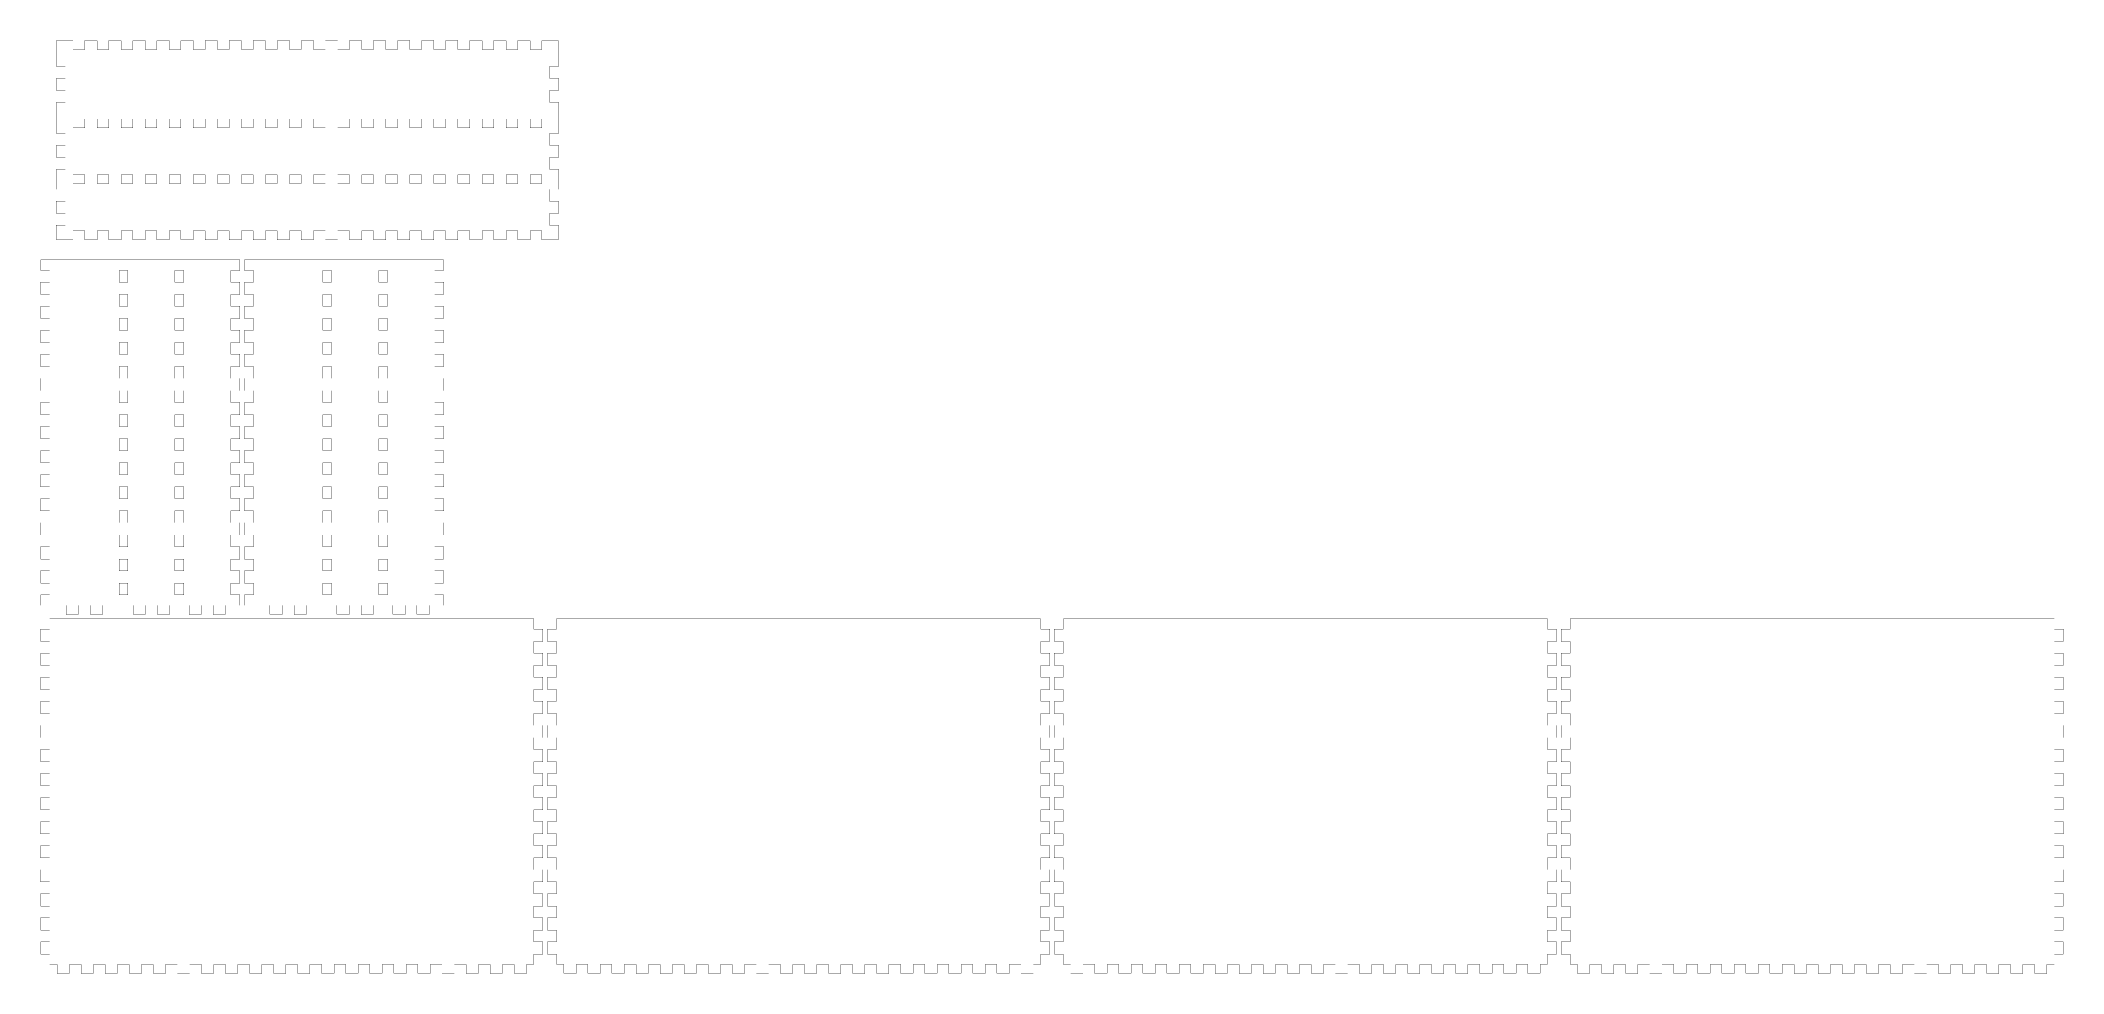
# Model space of a CAD drawing. Extents: x 1 to 1343, y 2 to 621.
import ezdxf

# ---------------------------------------------------------------- set-up
doc = ezdxf.new("R2010")
doc.units = 0
doc.layers.get('0').update_dxf_attribs({"linetype": 'CONTINUOUS'})

msp = doc.modelspace()

# ---------------------------------------------------------------- linework, layer by layer
at = {"color": 0, "const_width": 0.2}
for points in [[(11.8994, 620.593), (11.8994, 614.592)], [(17.9999, 620.691), (11.9999, 620.691)], [(22.881, 620.691), (17.9903, 620.691)], [(22.9815, 614.592), (22.9815, 620.593), (22.9815, 620.61), (22.9512, 620.663), (22.8975, 620.691), (22.881, 620.691)], [(30.8612, 620.691), (30.8433, 620.691), (30.7895, 620.663), (30.7606, 620.61), (30.7606, 620.593)], [(30.7606, 620.593), (30.7606, 614.592), (30.7606, 614.609), (30.7895, 614.662), (30.8433, 614.691), (30.8612, 614.691)], [(38.8415, 620.691), (30.8612, 620.691)], [(38.9421, 614.592), (38.9421, 620.593), (38.9421, 620.61), (38.9117, 620.663), (38.8578, 620.691), (38.8415, 620.691)], [(46.8217, 620.691), (46.8037, 620.691), (46.7501, 620.663), (46.7212, 620.61), (46.7212, 620.593)], [(46.7212, 620.593), (46.7212, 614.592), (46.7212, 614.609), (46.7501, 614.662), (46.8037, 614.691), (46.8217, 614.691)], [(54.8019, 620.691), (46.8217, 620.691)], [(54.9025, 614.592), (54.9025, 620.593), (54.9025, 620.61), (54.8721, 620.663), (54.8185, 620.691), (54.8019, 620.691)], [(62.7821, 620.691), (62.7641, 620.691), (62.7105, 620.663), (62.6816, 620.61), (62.6816, 620.593)], [(62.6816, 620.593), (62.6816, 614.592), (62.6816, 614.609), (62.7105, 614.662), (62.7641, 614.691), (62.7821, 614.691)], [(70.7623, 620.691), (62.7821, 620.691)], [(70.8628, 614.592), (70.8628, 620.593), (70.8628, 620.61), (70.8325, 620.663), (70.7789, 620.691), (70.7623, 620.691)], [(78.7425, 620.691), (78.7245, 620.691), (78.6709, 620.663), (78.6419, 620.61), (78.6419, 620.593)], [(78.6419, 620.593), (78.6419, 614.592), (78.6419, 614.609), (78.6709, 614.662), (78.7245, 614.691), (78.7425, 614.691)], [(86.7227, 620.691), (78.7425, 620.691)], [(86.8232, 614.592), (86.8232, 620.593), (86.8232, 620.61), (86.7929, 620.663), (86.7392, 620.691), (86.7227, 620.691)], [(94.7028, 620.691), (94.6849, 620.691), (94.6312, 620.663), (94.6023, 620.61), (94.6023, 620.593)], [(94.6023, 620.593), (94.6023, 614.592), (94.6023, 614.609), (94.6312, 614.662), (94.6849, 614.691), (94.7028, 614.691)], [(102.683, 620.691), (94.7028, 620.691)], [(102.784, 614.592), (102.784, 620.593), (102.784, 620.61), (102.754, 620.663), (102.7, 620.691), (102.683, 620.691)], [(110.663, 620.691), (110.646, 620.691), (110.592, 620.663), (110.563, 620.61), (110.563, 620.593)], [(110.563, 620.593), (110.563, 614.592), (110.563, 614.609), (110.592, 614.662), (110.646, 614.691), (110.663, 614.691)], [(118.644, 620.691), (110.663, 620.691)], [(118.744, 614.592), (118.744, 620.593), (118.744, 620.61), (118.714, 620.663), (118.66, 620.691), (118.644, 620.691)], [(126.624, 620.691), (126.606, 620.691), (126.552, 620.663), (126.523, 620.61), (126.523, 620.593)], [(126.523, 620.593), (126.523, 614.592), (126.523, 614.609), (126.552, 614.662), (126.606, 614.691), (126.624, 614.691)], [(134.604, 620.691), (126.624, 620.691)], [(134.705, 614.592), (134.705, 620.593), (134.705, 620.61), (134.674, 620.663), (134.621, 620.691), (134.604, 620.691)], [(142.584, 620.691), (142.566, 620.691), (142.513, 620.663), (142.484, 620.61), (142.484, 620.593)], [(142.484, 620.593), (142.484, 614.592), (142.484, 614.609), (142.513, 614.662), (142.566, 614.691), (142.584, 614.691)], [(150.564, 620.691), (142.584, 620.691)], [(150.665, 614.592), (150.665, 620.593), (150.665, 620.61), (150.635, 620.663), (150.581, 620.691), (150.564, 620.691)], [(158.545, 620.691), (158.527, 620.691), (158.473, 620.663), (158.444, 620.61), (158.444, 620.593)], [(158.444, 620.593), (158.444, 614.592), (158.444, 614.609), (158.473, 614.662), (158.527, 614.691), (158.545, 614.691)], [(166.525, 620.691), (158.545, 620.691)], [(166.625, 614.592), (166.625, 620.593), (166.625, 620.61), (166.595, 620.663), (166.541, 620.691), (166.525, 620.691)], [(174.505, 620.691), (174.487, 620.691), (174.433, 620.663), (174.405, 620.61), (174.405, 620.593)], [(174.405, 620.593), (174.405, 614.592), (174.405, 614.609), (174.433, 614.662), (174.487, 614.691), (174.505, 614.691)], [(182.485, 620.691), (174.505, 620.691)], [(182.586, 614.592), (182.586, 620.593), (182.586, 620.61), (182.555, 620.663), (182.502, 620.691), (182.485, 620.691)], [(190.465, 620.691), (190.448, 620.691), (190.394, 620.663), (190.365, 620.61), (190.365, 620.593)], [(190.365, 620.593), (190.365, 614.592), (190.365, 614.609), (190.394, 614.662), (190.448, 614.691), (190.465, 614.691)], [(198.446, 620.691), (190.465, 620.691)], [(198.547, 614.592), (198.547, 620.593), (198.547, 620.61), (198.516, 620.663), (198.462, 620.691), (198.446, 620.691)], [(206.426, 620.691), (206.408, 620.691), (206.354, 620.663), (206.325, 620.61), (206.325, 620.593)], [(206.325, 620.593), (206.325, 614.592), (206.325, 614.609), (206.354, 614.662), (206.408, 614.691), (206.426, 614.691)], [(214.406, 620.691), (206.426, 620.691)], [(214.507, 614.592), (214.507, 620.593), (214.507, 620.61), (214.477, 620.663), (214.423, 620.691), (214.406, 620.691)], [(222.387, 620.691), (222.369, 620.691), (222.315, 620.663), (222.286, 620.61), (222.286, 620.593)], [(222.286, 620.593), (222.286, 614.592), (222.286, 614.609), (222.315, 614.662), (222.369, 614.691), (222.387, 614.691)], [(230.367, 620.691), (222.387, 620.691)], [(230.467, 614.592), (230.467, 620.593), (230.467, 620.61), (230.437, 620.663), (230.383, 620.691), (230.367, 620.691)], [(238.347, 620.691), (238.329, 620.691), (238.275, 620.663), (238.246, 620.61), (238.246, 620.593)], [(238.246, 620.593), (238.246, 614.592), (238.246, 614.609), (238.275, 614.662), (238.329, 614.691), (238.347, 614.691)], [(246.327, 620.691), (238.347, 620.691)], [(246.428, 614.592), (246.428, 620.593), (246.428, 620.61), (246.397, 620.663), (246.344, 620.691), (246.327, 620.691)], [(254.307, 620.691), (254.289, 620.691), (254.236, 620.663), (254.207, 620.61), (254.207, 620.593)], [(254.207, 620.593), (254.207, 614.592), (254.207, 614.609), (254.236, 614.662), (254.289, 614.691), (254.307, 614.691)], [(262.287, 620.691), (254.307, 620.691)], [(262.388, 614.592), (262.388, 620.593), (262.388, 620.61), (262.358, 620.663), (262.304, 620.691), (262.287, 620.691)], [(270.268, 620.691), (270.25, 620.691), (270.196, 620.663), (270.167, 620.61), (270.167, 620.593)], [(270.167, 620.593), (270.167, 614.592), (270.167, 614.609), (270.196, 614.662), (270.25, 614.691), (270.268, 614.691)], [(278.248, 620.691), (270.268, 620.691)], [(278.349, 614.592), (278.349, 620.593), (278.349, 620.61), (278.318, 620.663), (278.264, 620.691), (278.248, 620.691)], [(286.228, 620.691), (286.21, 620.691), (286.156, 620.663), (286.127, 620.61), (286.127, 620.593)], [(286.127, 620.593), (286.127, 614.592), (286.127, 614.609), (286.156, 614.662), (286.21, 614.691), (286.228, 614.691)], [(294.209, 620.691), (286.228, 620.691)], [(294.309, 614.592), (294.309, 620.593), (294.309, 620.61), (294.279, 620.663), (294.225, 620.691), (294.209, 620.691)], [(302.189, 620.691), (302.171, 620.691), (302.117, 620.663), (302.088, 620.61), (302.088, 620.593)], [(302.088, 620.593), (302.088, 614.592), (302.088, 614.609), (302.117, 614.662), (302.171, 614.691), (302.189, 614.691)], [(310.169, 620.691), (302.189, 620.691)], [(310.269, 614.592), (310.269, 620.593), (310.269, 620.61), (310.239, 620.663), (310.186, 620.691), (310.169, 620.691)], [(318.149, 620.691), (318.131, 620.691), (318.078, 620.663), (318.049, 620.61), (318.049, 620.593)], [(318.049, 620.593), (318.049, 614.592), (318.049, 614.609), (318.078, 614.662), (318.131, 614.691), (318.149, 614.691)], [(326.129, 620.691), (318.149, 620.691)], [(326.23, 614.592), (326.23, 620.593), (326.23, 620.61), (326.199, 620.663), (326.146, 620.691), (326.129, 620.691)], [(334.109, 620.691), (334.091, 620.691), (334.038, 620.663), (334.009, 620.61), (334.009, 620.593)], [(334.009, 620.593), (334.009, 614.592), (334.009, 614.609), (334.038, 614.662), (334.091, 614.691), (334.109, 614.691)], [(339, 620.691), (334.109, 620.691)], [(345, 620.691), (339, 620.691)], [(345.099, 614.592), (345.099, 620.593)], [(11.8994, 614.592), (11.8994, 603.652)], [(30.8612, 614.691), (22.881, 614.691), (22.8975, 614.691), (22.9512, 614.662), (22.9815, 614.609), (22.9815, 614.592)], [(46.8217, 614.691), (38.8415, 614.691), (38.8578, 614.691), (38.9117, 614.662), (38.9421, 614.609), (38.9421, 614.592)], [(62.7821, 614.691), (54.8019, 614.691), (54.8185, 614.691), (54.8721, 614.662), (54.9025, 614.609), (54.9025, 614.592)], [(78.7425, 614.691), (70.7623, 614.691), (70.7789, 614.691), (70.8325, 614.662), (70.8628, 614.609), (70.8628, 614.592)], [(94.7028, 614.691), (86.7227, 614.691), (86.7392, 614.691), (86.7929, 614.662), (86.8232, 614.609), (86.8232, 614.592)], [(110.663, 614.691), (102.683, 614.691), (102.7, 614.691), (102.754, 614.662), (102.784, 614.609), (102.784, 614.592)], [(126.624, 614.691), (118.644, 614.691), (118.66, 614.691), (118.714, 614.662), (118.744, 614.609), (118.744, 614.592)], [(142.584, 614.691), (134.604, 614.691), (134.621, 614.691), (134.674, 614.662), (134.705, 614.609), (134.705, 614.592)], [(158.545, 614.691), (150.564, 614.691), (150.581, 614.691), (150.635, 614.662), (150.665, 614.609), (150.665, 614.592)], [(174.505, 614.691), (166.525, 614.691), (166.541, 614.691), (166.595, 614.662), (166.625, 614.609), (166.625, 614.592)], [(190.465, 614.691), (182.485, 614.691), (182.502, 614.691), (182.555, 614.662), (182.586, 614.609), (182.586, 614.592)], [(206.426, 614.691), (198.446, 614.691), (198.462, 614.691), (198.516, 614.662), (198.547, 614.609), (198.547, 614.592)], [(222.387, 614.691), (214.406, 614.691), (214.423, 614.691), (214.477, 614.662), (214.507, 614.609), (214.507, 614.592)], [(238.347, 614.691), (230.367, 614.691), (230.383, 614.691), (230.437, 614.662), (230.467, 614.609), (230.467, 614.592)], [(254.307, 614.691), (246.327, 614.691), (246.344, 614.691), (246.397, 614.662), (246.428, 614.609), (246.428, 614.592)], [(270.268, 614.691), (262.287, 614.691), (262.304, 614.691), (262.358, 614.662), (262.388, 614.609), (262.388, 614.592)], [(286.228, 614.691), (278.248, 614.691), (278.264, 614.691), (278.318, 614.662), (278.349, 614.609), (278.349, 614.592)], [(302.189, 614.691), (294.209, 614.691), (294.225, 614.691), (294.279, 614.662), (294.309, 614.609), (294.309, 614.592)], [(318.149, 614.691), (310.169, 614.691), (310.186, 614.691), (310.239, 614.662), (310.269, 614.609), (310.269, 614.592)], [(334.109, 614.691), (326.129, 614.691), (326.146, 614.691), (326.199, 614.662), (326.23, 614.609), (326.23, 614.592)], [(345.099, 603.652), (345.099, 614.592)], [(11.8994, 603.652), (11.8994, 603.635), (11.9283, 603.582), (11.982, 603.553), (11.9999, 603.553)], [(17.9999, 595.771), (11.9999, 595.771), (11.982, 595.771), (11.9283, 595.743), (11.8994, 595.69), (11.8994, 595.672)], [(11.8994, 595.672), (11.8994, 587.693)], [(11.9999, 603.553), (17.9999, 603.553), (17.982, 603.553), (17.9283, 603.582), (17.8993, 603.635), (17.8993, 603.652)], [(17.8993, 603.652), (17.8993, 595.672), (17.8993, 595.69), (17.9283, 595.743), (17.982, 595.771), (17.9999, 595.771)], [(339.1, 595.672), (339.1, 603.652), (339.1, 603.638), (339.069, 603.585), (339.015, 603.553), (338.999, 603.553)], [(338.999, 603.553), (344.999, 603.553), (345.015, 603.553), (345.069, 603.585), (345.099, 603.638), (345.099, 603.652)], [(344.999, 595.775), (338.999, 595.775), (339.015, 595.775), (339.069, 595.746), (339.1, 595.69), (339.1, 595.672)], [(345.099, 595.672), (345.099, 595.69), (345.069, 595.746), (345.015, 595.775), (344.999, 595.775)], [(345.099, 587.693), (345.099, 595.672)], [(11.8994, 587.693), (11.8994, 587.675), (11.9283, 587.622), (11.982, 587.59), (11.9999, 587.59)], [(17.9999, 579.811), (11.9999, 579.811), (11.982, 579.811), (11.9283, 579.783), (11.8994, 579.73), (11.8994, 579.713)], [(11.8994, 579.713), (11.8994, 568.773)], [(11.9999, 587.59), (17.9999, 587.59), (17.982, 587.59), (17.9283, 587.622), (17.8993, 587.675), (17.8993, 587.693)], [(17.8993, 587.693), (17.8993, 579.713), (17.8993, 579.73), (17.9283, 579.783), (17.982, 579.811), (17.9999, 579.811)], [(339.1, 579.713), (339.1, 587.693), (339.1, 587.678), (339.069, 587.622), (339.015, 587.594), (338.999, 587.594)], [(338.999, 587.594), (344.999, 587.594), (345.015, 587.594), (345.069, 587.622), (345.099, 587.678), (345.099, 587.693)], [(344.999, 579.815), (338.999, 579.815), (339.015, 579.815), (339.069, 579.783), (339.1, 579.73), (339.1, 579.713)], [(345.099, 579.713), (345.099, 579.73), (345.069, 579.783), (345.015, 579.815), (344.999, 579.815)], [(345.099, 568.773), (345.099, 579.713)], [(11.8994, 568.773), (11.8994, 562.772)], [(11.8994, 568.773), (11.8994, 562.772)], [(345.099, 562.772), (345.099, 568.773)], [(345.099, 562.772), (345.099, 568.773)], [(11.8994, 562.772), (11.8994, 559.199)], [(11.8994, 559.199), (11.8994, 559.181), (11.9283, 559.128), (11.982, 559.096), (11.9999, 559.096)], [(17.9999, 551.318), (11.9999, 551.318), (11.982, 551.318), (11.9283, 551.289), (11.8994, 551.236), (11.8994, 551.219)], [(11.8994, 551.219), (11.8994, 543.239)], [(11.9999, 559.096), (17.9999, 559.096), (17.982, 559.096), (17.9283, 559.128), (17.8993, 559.181), (17.8993, 559.199)], [(17.8993, 559.199), (17.8993, 551.219), (17.8993, 551.236), (17.9283, 551.289), (17.982, 551.318), (17.9999, 551.318)], [(339.1, 551.219), (339.1, 559.199), (339.1, 559.181), (339.069, 559.128), (339.015, 559.096), (338.999, 559.096)], [(338.999, 559.096), (344.999, 559.096), (345.015, 559.096), (345.069, 559.128), (345.099, 559.181), (345.099, 559.199)], [(344.999, 551.318), (338.999, 551.318), (339.015, 551.318), (339.069, 551.289), (339.1, 551.236), (339.1, 551.219)], [(345.099, 551.219), (345.099, 551.236), (345.069, 551.289), (345.015, 551.318), (344.999, 551.318)], [(345.099, 559.199), (345.099, 562.776)], [(345.099, 543.239), (345.099, 551.219)], [(11.8994, 543.239), (11.8994, 543.221), (11.9283, 543.168), (11.982, 543.137), (11.9999, 543.137)], [(11.9999, 543.137), (17.9999, 543.137), (17.982, 543.137), (17.9283, 543.168), (17.8993, 543.221), (17.8993, 543.239)], [(17.8993, 543.239), (17.8993, 535.259), (17.8993, 535.277), (17.9283, 535.33), (17.982, 535.358), (17.9999, 535.358)], [(339.1, 535.259), (339.1, 543.239), (339.1, 543.221), (339.069, 543.168), (339.015, 543.137), (338.999, 543.137)], [(338.999, 543.137), (344.999, 543.137), (345.015, 543.137), (345.069, 543.168), (345.099, 543.221), (345.099, 543.239)], [(17.9999, 535.358), (11.9999, 535.358), (11.982, 535.358), (11.9283, 535.33), (11.8994, 535.277), (11.8994, 535.259)], [(11.8994, 535.259), (11.8994, 531.682)], [(11.8994, 531.682), (11.8994, 525.685)], [(11.8994, 531.682), (11.8994, 525.685)], [(11.8994, 525.685), (11.8994, 522.108)], [(344.999, 535.358), (338.999, 535.358), (339.015, 535.358), (339.069, 535.33), (339.1, 535.277), (339.1, 535.259)], [(345.099, 535.259), (345.099, 535.277), (345.069, 535.33), (345.015, 535.358), (344.999, 535.358)], [(345.099, 531.682), (345.099, 535.259)], [(345.099, 525.685), (345.099, 531.682)], [(345.099, 525.685), (345.099, 531.682)], [(345.099, 522.108), (345.099, 525.685)], [(11.8994, 522.108), (11.8994, 522.09), (11.9283, 522.037), (11.982, 522.005), (11.9999, 522.005)], [(17.9999, 514.227), (11.9999, 514.227), (11.982, 514.227), (11.9283, 514.198), (11.8994, 514.145), (11.8994, 514.128)], [(11.8994, 514.128), (11.8994, 506.148)], [(11.9999, 522.005), (17.9999, 522.005), (17.982, 522.005), (17.9283, 522.037), (17.8993, 522.09), (17.8993, 522.108)], [(17.8993, 522.108), (17.8993, 514.128), (17.8993, 514.145), (17.9283, 514.198), (17.982, 514.227), (17.9999, 514.227)], [(339.1, 514.128), (339.1, 522.108), (339.1, 522.093), (339.069, 522.037), (339.015, 522.009), (338.999, 522.009)], [(338.999, 522.009), (344.999, 522.009), (345.015, 522.009), (345.069, 522.037), (345.099, 522.093), (345.099, 522.108)], [(344.999, 514.23), (338.999, 514.23), (339.015, 514.23), (339.069, 514.198), (339.1, 514.145), (339.1, 514.128)], [(345.099, 514.128), (345.099, 514.145), (345.069, 514.198), (345.015, 514.23), (344.999, 514.23)], [(345.099, 506.148), (345.099, 514.128)], [(11.8994, 506.148), (11.8994, 506.13), (11.9283, 506.077), (11.982, 506.046), (11.9999, 506.046)], [(17.9999, 498.267), (11.9999, 498.267), (11.982, 498.267), (11.9283, 498.239), (11.8994, 498.186), (11.8994, 498.168)], [(11.8994, 498.168), (11.8994, 494.591)], [(11.9999, 506.046), (17.9999, 506.046), (17.982, 506.046), (17.9283, 506.077), (17.8993, 506.13), (17.8993, 506.148)], [(17.8993, 506.148), (17.8993, 498.168), (17.8993, 498.186), (17.9283, 498.239), (17.982, 498.267), (17.9999, 498.267)], [(339.1, 498.168), (339.1, 506.148), (339.1, 506.13), (339.069, 506.077), (339.015, 506.046), (338.999, 506.046)], [(338.999, 506.046), (344.999, 506.046), (345.015, 506.046), (345.069, 506.077), (345.099, 506.13), (345.099, 506.148)], [(344.999, 498.267), (338.999, 498.267), (339.015, 498.267), (339.069, 498.239), (339.1, 498.186), (339.1, 498.168)], [(345.099, 498.168), (345.099, 498.186), (345.069, 498.239), (345.015, 498.267), (344.999, 498.267)], [(345.099, 494.591), (345.099, 498.168)], [(11.8994, 494.591), (11.8994, 488.59)], [(11.9999, 488.491), (17.9999, 488.491)], [(17.9999, 488.491), (22.8906, 488.491)], [(22.9912, 488.59), (22.9912, 494.591), (22.9912, 494.577), (22.9609, 494.52), (22.9071, 494.492), (22.8906, 494.492)], [(22.8906, 494.492), (30.8708, 494.492), (30.8529, 494.492), (30.7992, 494.52), (30.7702, 494.577), (30.7702, 494.591)], [(22.8906, 488.491), (22.9071, 488.491), (22.9609, 488.523), (22.9912, 488.576), (22.9912, 488.59)], [(30.7702, 494.591), (30.7702, 488.59), (30.7702, 488.576), (30.7992, 488.523), (30.8529, 488.491), (30.8708, 488.491)], [(30.8708, 488.491), (38.8511, 488.491)], [(38.9516, 488.59), (38.9516, 494.591), (38.9516, 494.577), (38.9213, 494.52), (38.8676, 494.492), (38.8511, 494.492)], [(38.8511, 494.492), (46.8313, 494.492), (46.8133, 494.492), (46.7596, 494.52), (46.7307, 494.577), (46.7307, 494.591)], [(38.8511, 488.491), (38.8676, 488.491), (38.9213, 488.523), (38.9516, 488.576), (38.9516, 488.59)], [(46.7307, 494.591), (46.7307, 488.59), (46.7307, 488.576), (46.7596, 488.523), (46.8133, 488.491), (46.8313, 488.491)], [(46.8313, 488.491), (54.8114, 488.491)], [(54.912, 488.59), (54.912, 494.591), (54.912, 494.577), (54.8816, 494.52), (54.828, 494.492), (54.8114, 494.492)], [(54.8114, 494.492), (62.7916, 494.492), (62.7736, 494.492), (62.72, 494.52), (62.6911, 494.577), (62.6911, 494.591)], [(54.8114, 488.491), (54.828, 488.491), (54.8816, 488.523), (54.912, 488.576), (54.912, 488.59)], [(62.6911, 494.591), (62.6911, 488.59), (62.6911, 488.576), (62.72, 488.523), (62.7736, 488.491), (62.7916, 488.491)], [(62.7916, 488.491), (70.7718, 488.491)], [(70.8723, 488.59), (70.8723, 494.591), (70.8723, 494.577), (70.8424, 494.52), (70.7884, 494.492), (70.7718, 494.492)], [(70.7718, 494.492), (78.752, 494.492), (78.7344, 494.492), (78.6804, 494.52), (78.6515, 494.577), (78.6515, 494.591)], [(70.7718, 488.491), (70.7884, 488.491), (70.8424, 488.523), (70.8723, 488.576), (70.8723, 488.59)], [(78.6515, 494.591), (78.6515, 488.59), (78.6515, 488.576), (78.6804, 488.523), (78.7344, 488.491), (78.752, 488.491)], [(78.752, 488.491), (86.7322, 488.491)], [(86.8331, 488.59), (86.8331, 494.591), (86.8331, 494.577), (86.8027, 494.52), (86.7488, 494.492), (86.7322, 494.492)], [(86.7322, 494.492), (94.7127, 494.492), (94.6947, 494.492), (94.6408, 494.52), (94.6118, 494.577), (94.6118, 494.591)], [(86.7322, 488.491), (86.7488, 488.491), (86.8027, 488.523), (86.8331, 488.576), (86.8331, 488.59)], [(94.6118, 494.591), (94.6118, 488.59), (94.6118, 488.576), (94.6408, 488.523), (94.6947, 488.491), (94.7127, 488.491)], [(94.7127, 488.491), (102.693, 488.491)], [(102.793, 488.59), (102.793, 494.591), (102.793, 494.577), (102.763, 494.52), (102.709, 494.492), (102.693, 494.492)], [(102.693, 494.492), (110.673, 494.492), (110.655, 494.492), (110.601, 494.52), (110.573, 494.577), (110.573, 494.591)], [(102.693, 488.491), (102.709, 488.491), (102.763, 488.523), (102.793, 488.576), (102.793, 488.59)], [(110.573, 494.591), (110.573, 488.59), (110.573, 488.576), (110.601, 488.523), (110.655, 488.491), (110.673, 488.491)], [(110.673, 488.491), (118.653, 488.491)], [(118.754, 488.59), (118.754, 494.591), (118.754, 494.577), (118.723, 494.52), (118.67, 494.492), (118.653, 494.492)], [(118.653, 494.492), (126.633, 494.492), (126.615, 494.492), (126.562, 494.52), (126.533, 494.577), (126.533, 494.591)], [(118.653, 488.491), (118.67, 488.491), (118.723, 488.523), (118.754, 488.576), (118.754, 488.59)], [(126.533, 494.591), (126.533, 488.59), (126.533, 488.576), (126.562, 488.523), (126.615, 488.491), (126.633, 488.491)], [(126.633, 488.491), (134.614, 488.491)], [(134.714, 488.59), (134.714, 494.591), (134.714, 494.577), (134.684, 494.52), (134.63, 494.492), (134.614, 494.492)], [(134.614, 494.492), (142.594, 494.492), (142.576, 494.492), (142.522, 494.52), (142.493, 494.577), (142.493, 494.591)], [(134.614, 488.491), (134.63, 488.491), (134.684, 488.523), (134.714, 488.576), (134.714, 488.59)], [(142.493, 494.591), (142.493, 488.59), (142.493, 488.576), (142.522, 488.523), (142.576, 488.491), (142.594, 488.491)], [(142.594, 488.491), (150.574, 488.491)], [(150.675, 488.59), (150.675, 494.591), (150.675, 494.577), (150.644, 494.52), (150.591, 494.492), (150.574, 494.492)], [(150.574, 494.492), (158.554, 494.492), (158.537, 494.492), (158.483, 494.52), (158.454, 494.577), (158.454, 494.591)], [(150.574, 488.491), (150.591, 488.491), (150.644, 488.523), (150.675, 488.576), (150.675, 488.59)], [(158.454, 494.591), (158.454, 488.59), (158.454, 488.576), (158.483, 488.523), (158.537, 488.491), (158.554, 488.491)], [(158.554, 488.491), (166.534, 488.491)], [(166.635, 488.59), (166.635, 494.591), (166.635, 494.577), (166.605, 494.52), (166.551, 494.492), (166.534, 494.492)], [(166.534, 494.492), (174.515, 494.492), (174.497, 494.492), (174.443, 494.52), (174.414, 494.577), (174.414, 494.591)], [(166.534, 488.491), (166.551, 488.491), (166.605, 488.523), (166.635, 488.576), (166.635, 488.59)], [(174.414, 494.591), (174.414, 488.59), (174.414, 488.576), (174.443, 488.523), (174.497, 488.491), (174.515, 488.491)], [(174.515, 488.491), (182.495, 488.491)], [(182.596, 488.59), (182.596, 494.591), (182.596, 494.577), (182.565, 494.52), (182.511, 494.492), (182.495, 494.492)], [(182.495, 494.492), (190.475, 494.492), (190.457, 494.492), (190.404, 494.52), (190.375, 494.577), (190.375, 494.591)], [(182.495, 488.491), (182.511, 488.491), (182.565, 488.523), (182.596, 488.576), (182.596, 488.59)], [(190.375, 494.591), (190.375, 488.59), (190.375, 488.576), (190.404, 488.523), (190.457, 488.491), (190.475, 488.491)], [(190.475, 488.491), (198.456, 488.491)], [(198.556, 488.59), (198.556, 494.591), (198.556, 494.577), (198.526, 494.52), (198.472, 494.492), (198.456, 494.492)], [(198.456, 494.492), (206.436, 494.492), (206.418, 494.492), (206.364, 494.52), (206.335, 494.577), (206.335, 494.591)], [(198.456, 488.491), (198.472, 488.491), (198.526, 488.523), (198.556, 488.576), (198.556, 488.59)], [(206.335, 494.591), (206.335, 488.59), (206.335, 488.576), (206.364, 488.523), (206.418, 488.491), (206.436, 488.491)], [(206.436, 488.491), (214.416, 488.491)], [(214.516, 488.59), (214.516, 494.591), (214.516, 494.577), (214.486, 494.52), (214.432, 494.492), (214.416, 494.492)], [(214.416, 494.492), (222.396, 494.492), (222.378, 494.492), (222.324, 494.52), (222.296, 494.577), (222.296, 494.591)], [(214.416, 488.491), (214.432, 488.491), (214.486, 488.523), (214.516, 488.576), (214.516, 488.59)], [(222.296, 494.591), (222.296, 488.59), (222.296, 488.576), (222.324, 488.523), (222.378, 488.491), (222.396, 488.491)], [(222.396, 488.491), (230.376, 488.491)], [(230.477, 488.59), (230.477, 494.591), (230.477, 494.577), (230.446, 494.52), (230.393, 494.492), (230.376, 494.492)], [(230.376, 494.492), (238.356, 494.492), (238.338, 494.492), (238.285, 494.52), (238.256, 494.577), (238.256, 494.591)], [(230.376, 488.491), (230.393, 488.491), (230.446, 488.523), (230.477, 488.576), (230.477, 488.59)], [(238.256, 494.591), (238.256, 488.59), (238.256, 488.576), (238.285, 488.523), (238.338, 488.491), (238.356, 488.491)], [(238.356, 488.491), (246.337, 488.491)], [(246.437, 488.59), (246.437, 494.591), (246.437, 494.577), (246.407, 494.52), (246.353, 494.492), (246.337, 494.492)], [(246.337, 494.492), (254.317, 494.492), (254.299, 494.492), (254.245, 494.52), (254.216, 494.577), (254.216, 494.591)], [(246.337, 488.491), (246.353, 488.491), (246.407, 488.523), (246.437, 488.576), (246.437, 488.59)], [(254.216, 494.591), (254.216, 488.59), (254.216, 488.576), (254.245, 488.523), (254.299, 488.491), (254.317, 488.491)], [(254.317, 488.491), (262.297, 488.491)], [(262.398, 488.59), (262.398, 494.591), (262.398, 494.577), (262.368, 494.52), (262.314, 494.492), (262.297, 494.492)], [(262.297, 494.492), (270.278, 494.492), (270.26, 494.492), (270.206, 494.52), (270.177, 494.577), (270.177, 494.591)], [(262.297, 488.491), (262.314, 488.491), (262.368, 488.523), (262.398, 488.576), (262.398, 488.59)], [(270.177, 494.591), (270.177, 488.59), (270.177, 488.576), (270.206, 488.523), (270.26, 488.491), (270.278, 488.491)], [(270.278, 488.491), (278.258, 488.491)], [(278.358, 488.59), (278.358, 494.591), (278.358, 494.577), (278.328, 494.52), (278.274, 494.492), (278.258, 494.492)], [(278.258, 494.492), (286.238, 494.492), (286.22, 494.492), (286.166, 494.52), (286.137, 494.577), (286.137, 494.591)], [(278.258, 488.491), (278.274, 488.491), (278.328, 488.523), (278.358, 488.576), (278.358, 488.59)], [(286.137, 494.591), (286.137, 488.59), (286.137, 488.576), (286.166, 488.523), (286.22, 488.491), (286.238, 488.491)], [(286.238, 488.491), (294.218, 488.491)], [(294.319, 488.59), (294.319, 494.591), (294.319, 494.577), (294.288, 494.52), (294.235, 494.492), (294.218, 494.492)], [(294.218, 494.492), (302.198, 494.492), (302.18, 494.492), (302.127, 494.52), (302.098, 494.577), (302.098, 494.591)], [(294.218, 488.491), (294.235, 488.491), (294.288, 488.523), (294.319, 488.576), (294.319, 488.59)], [(302.098, 494.591), (302.098, 488.59), (302.098, 488.576), (302.127, 488.523), (302.18, 488.491), (302.198, 488.491)], [(302.198, 488.491), (310.178, 488.491)], [(310.279, 488.59), (310.279, 494.591), (310.279, 494.577), (310.249, 494.52), (310.195, 494.492), (310.178, 494.492)], [(310.178, 494.492), (318.159, 494.492), (318.141, 494.492), (318.087, 494.52), (318.058, 494.577), (318.058, 494.591)], [(310.178, 488.491), (310.195, 488.491), (310.249, 488.523), (310.279, 488.576), (310.279, 488.59)], [(318.058, 494.591), (318.058, 488.59), (318.058, 488.576), (318.087, 488.523), (318.141, 488.491), (318.159, 488.491)], [(318.159, 488.491), (326.139, 488.491)], [(326.239, 488.59), (326.239, 494.591), (326.239, 494.577), (326.209, 494.52), (326.155, 494.492), (326.139, 494.492)], [(326.139, 494.492), (334.119, 494.492), (334.101, 494.492), (334.047, 494.52), (334.018, 494.577), (334.018, 494.591)], [(326.139, 488.491), (326.155, 488.491), (326.209, 488.523), (326.239, 488.576), (326.239, 488.59)], [(334.018, 494.591), (334.018, 488.59), (334.018, 488.576), (334.047, 488.523), (334.101, 488.491), (334.119, 488.491)], [(334.119, 488.491), (339.01, 488.491)], [(339, 488.491), (345, 488.491)], [(345.099, 488.59), (345.099, 494.591)], [(7.60264, 475.199), (1.60266, 475.199), (1.58474, 475.199), (1.531, 475.17), (1.50206, 475.118), (1.50206, 475.1)], [(1.50206, 475.1), (1.50206, 468.33)], [(53.4211, 475.199), (7.60264, 475.199)], [(59.4212, 475.199), (53.4211, 475.199)], [(90.5122, 475.199), (59.4212, 475.199)], [(96.5122, 475.199), (90.5122, 475.199)], [(127.604, 475.199), (96.5122, 475.199)], [(133.604, 475.199), (127.604, 475.199)], [(133.704, 475.1), (133.704, 475.118), (133.674, 475.17), (133.62, 475.199), (133.604, 475.199)], [(133.704, 468.33), (133.704, 475.1)], [(142.803, 475.199), (136.803, 475.199), (136.785, 475.199), (136.732, 475.17), (136.703, 475.118), (136.703, 475.1)], [(136.703, 475.1), (136.703, 468.33)], [(188.622, 475.199), (142.803, 475.199)], [(194.622, 475.199), (188.622, 475.199)], [(225.713, 475.199), (194.622, 475.199)], [(231.713, 475.199), (225.713, 475.199)], [(262.804, 475.199), (231.713, 475.199)], [(268.804, 475.199), (262.804, 475.199)], [(268.905, 475.1), (268.905, 475.118), (268.875, 475.17), (268.821, 475.199), (268.804, 475.199)], [(268.905, 468.33), (268.905, 475.1)], [(1.50206, 468.33), (1.50206, 468.313), (1.531, 468.26), (1.58474, 468.228), (1.60266, 468.228)], [(7.60264, 460.449), (1.60266, 460.449), (1.58474, 460.449), (1.531, 460.421), (1.50206, 460.368), (1.50206, 460.35)], [(1.50206, 460.35), (1.50206, 452.367)], [(1.60266, 468.228), (7.60264, 468.228), (7.58472, 468.228), (7.53099, 468.26), (7.50203, 468.313), (7.50203, 468.33)], [(7.50203, 468.33), (7.50203, 460.35), (7.50203, 460.368), (7.53099, 460.421), (7.58472, 460.449), (7.60264, 460.449)], [(127.704, 460.35), (127.704, 468.33), (127.704, 468.313), (127.674, 468.26), (127.62, 468.228), (127.604, 468.228)], [(127.604, 468.228), (133.604, 468.228), (133.62, 468.228), (133.674, 468.26), (133.704, 468.313), (133.704, 468.33)], [(133.604, 460.449), (127.604, 460.449), (127.62, 460.449), (127.674, 460.421), (127.704, 460.368), (127.704, 460.35)], [(133.704, 460.35), (133.704, 460.368), (133.674, 460.421), (133.62, 460.449), (133.604, 460.449)], [(133.704, 452.367), (133.704, 460.35)], [(136.703, 468.33), (136.703, 468.313), (136.732, 468.26), (136.785, 468.228), (136.803, 468.228)], [(142.803, 460.449), (136.803, 460.449), (136.785, 460.449), (136.732, 460.421), (136.703, 460.368), (136.703, 460.35)], [(136.703, 460.35), (136.703, 452.367)], [(136.803, 468.228), (142.803, 468.228), (142.785, 468.228), (142.732, 468.26), (142.703, 468.313), (142.703, 468.33)], [(142.703, 468.33), (142.703, 460.35), (142.703, 460.368), (142.732, 460.421), (142.785, 460.449), (142.803, 460.449)], [(262.905, 460.35), (262.905, 468.33), (262.905, 468.313), (262.874, 468.26), (262.821, 468.228), (262.804, 468.228)], [(262.804, 468.228), (268.804, 468.228), (268.821, 468.228), (268.875, 468.26), (268.905, 468.313), (268.905, 468.33)], [(268.804, 460.449), (262.804, 460.449), (262.821, 460.449), (262.874, 460.421), (262.905, 460.368), (262.905, 460.35)], [(268.905, 460.35), (268.905, 460.368), (268.875, 460.421), (268.821, 460.449), (268.804, 460.449)], [(268.905, 452.367), (268.905, 460.35)], [(1.50206, 452.367), (1.50206, 452.353), (1.531, 452.3), (1.58474, 452.268), (1.60266, 452.268)], [(7.60264, 444.489), (1.60266, 444.489), (1.58474, 444.489), (1.531, 444.461), (1.50206, 444.405), (1.50206, 444.387)], [(1.50206, 444.387), (1.50206, 436.407)], [(1.60266, 452.268), (7.60264, 452.268), (7.58472, 452.268), (7.53099, 452.3), (7.50203, 452.353), (7.50203, 452.367)], [(7.50203, 452.367), (7.50203, 444.387), (7.50203, 444.405), (7.53099, 444.461), (7.58472, 444.489), (7.60264, 444.489)], [(127.704, 444.387), (127.704, 452.367), (127.704, 452.353), (127.674, 452.3), (127.62, 452.268), (127.604, 452.268)], [(127.604, 452.268), (133.604, 452.268), (133.62, 452.268), (133.674, 452.3), (133.704, 452.353), (133.704, 452.367)], [(133.604, 444.489), (127.604, 444.489), (127.62, 444.489), (127.674, 444.461), (127.704, 444.405), (127.704, 444.387)], [(133.704, 444.387), (133.704, 444.405), (133.674, 444.461), (133.62, 444.489), (133.604, 444.489)], [(133.704, 436.407), (133.704, 444.387)], [(136.703, 452.367), (136.703, 452.353), (136.732, 452.3), (136.785, 452.268), (136.803, 452.268)], [(142.803, 444.489), (136.803, 444.489), (136.785, 444.489), (136.732, 444.461), (136.703, 444.405), (136.703, 444.387)], [(136.703, 444.387), (136.703, 436.407)], [(136.803, 452.268), (142.803, 452.268), (142.785, 452.268), (142.732, 452.3), (142.703, 452.353), (142.703, 452.367)], [(142.703, 452.367), (142.703, 444.387), (142.703, 444.405), (142.732, 444.461), (142.785, 444.489), (142.803, 444.489)], [(262.905, 444.387), (262.905, 452.367), (262.905, 452.353), (262.874, 452.3), (262.821, 452.268), (262.804, 452.268)], [(262.804, 452.268), (268.804, 452.268), (268.821, 452.268), (268.875, 452.3), (268.905, 452.353), (268.905, 452.367)], [(268.804, 444.489), (262.804, 444.489), (262.821, 444.489), (262.874, 444.461), (262.905, 444.405), (262.905, 444.387)], [(268.905, 444.387), (268.905, 444.405), (268.875, 444.461), (268.821, 444.489), (268.804, 444.489)], [(268.905, 436.407), (268.905, 444.387)], [(1.50206, 436.407), (1.50206, 436.393), (1.531, 436.337), (1.58474, 436.309), (1.60266, 436.309)], [(1.60266, 436.309), (7.60264, 436.309), (7.58472, 436.309), (7.53099, 436.337), (7.50203, 436.393), (7.50203, 436.407)], [(7.50203, 436.407), (7.50203, 428.427), (7.50203, 428.445), (7.53099, 428.498), (7.58472, 428.53), (7.60264, 428.53)], [(127.704, 428.427), (127.704, 436.407), (127.704, 436.393), (127.674, 436.337), (127.62, 436.309), (127.604, 436.309)], [(127.604, 436.309), (133.604, 436.309), (133.62, 436.309), (133.674, 436.337), (133.704, 436.393), (133.704, 436.407)], [(136.703, 436.407), (136.703, 436.393), (136.732, 436.337), (136.785, 436.309), (136.803, 436.309)], [(136.803, 436.309), (142.803, 436.309), (142.785, 436.309), (142.732, 436.337), (142.703, 436.393), (142.703, 436.407)], [(142.703, 436.407), (142.703, 428.427), (142.703, 428.445), (142.732, 428.498), (142.785, 428.53), (142.803, 428.53)], [(262.905, 428.427), (262.905, 436.407), (262.905, 436.393), (262.874, 436.337), (262.821, 436.309), (262.804, 436.309)], [(262.804, 436.309), (268.804, 436.309), (268.821, 436.309), (268.875, 436.337), (268.905, 436.393), (268.905, 436.407)], [(7.60264, 428.53), (1.60266, 428.53), (1.58474, 428.53), (1.531, 428.498), (1.50206, 428.445), (1.50206, 428.427)], [(1.50206, 428.427), (1.50206, 420.448)], [(1.50206, 420.448), (1.50206, 420.43), (1.531, 420.377), (1.58474, 420.349), (1.60266, 420.349)], [(1.60266, 420.349), (7.60264, 420.349), (7.58472, 420.349), (7.53099, 420.377), (7.50203, 420.43), (7.50203, 420.448)], [(7.50203, 420.448), (7.50203, 412.468), (7.50203, 412.485), (7.53099, 412.538), (7.58472, 412.567), (7.60264, 412.567)], [(133.604, 428.53), (127.604, 428.53), (127.62, 428.53), (127.674, 428.498), (127.704, 428.445), (127.704, 428.427)], [(127.704, 412.468), (127.704, 420.448), (127.704, 420.43), (127.674, 420.377), (127.62, 420.349), (127.604, 420.349)], [(127.604, 420.349), (133.604, 420.349), (133.62, 420.349), (133.674, 420.377), (133.704, 420.43), (133.704, 420.448)], [(133.704, 428.427), (133.704, 428.445), (133.674, 428.498), (133.62, 428.53), (133.604, 428.53)], [(133.704, 420.448), (133.704, 428.427)], [(142.803, 428.53), (136.803, 428.53), (136.785, 428.53), (136.732, 428.498), (136.703, 428.445), (136.703, 428.427)], [(136.703, 428.427), (136.703, 420.448)], [(136.703, 420.448), (136.703, 420.43), (136.732, 420.377), (136.785, 420.349), (136.803, 420.349)], [(136.803, 420.349), (142.803, 420.349), (142.785, 420.349), (142.732, 420.377), (142.703, 420.43), (142.703, 420.448)], [(142.703, 420.448), (142.703, 412.468), (142.703, 412.485), (142.732, 412.538), (142.785, 412.567), (142.803, 412.567)], [(268.804, 428.53), (262.804, 428.53), (262.821, 428.53), (262.874, 428.498), (262.905, 428.445), (262.905, 428.427)], [(262.905, 412.468), (262.905, 420.448), (262.905, 420.43), (262.874, 420.377), (262.821, 420.349), (262.804, 420.349)], [(262.804, 420.349), (268.804, 420.349), (268.821, 420.349), (268.875, 420.377), (268.905, 420.43), (268.905, 420.448)], [(268.905, 428.427), (268.905, 428.445), (268.875, 428.498), (268.821, 428.53), (268.804, 428.53)], [(268.905, 420.448), (268.905, 428.427)], [(7.60264, 412.567), (1.60266, 412.567), (1.58474, 412.567), (1.531, 412.538), (1.50206, 412.485), (1.50206, 412.468)], [(1.50206, 412.468), (1.50206, 404.488)], [(1.50206, 404.488), (1.50206, 404.47), (1.531, 404.417), (1.58474, 404.386), (1.60266, 404.386)], [(1.60266, 404.386), (7.60264, 404.386), (7.58472, 404.386), (7.53099, 404.417), (7.50203, 404.47), (7.50203, 404.488)], [(7.50203, 404.488), (7.50203, 396.508), (7.50203, 396.526), (7.53099, 396.579), (7.58472, 396.607), (7.60264, 396.607)], [(133.604, 412.567), (127.604, 412.567), (127.62, 412.567), (127.674, 412.538), (127.704, 412.485), (127.704, 412.468)], [(127.704, 396.508), (127.704, 404.488), (127.704, 404.47), (127.674, 404.417), (127.62, 404.386), (127.604, 404.386)], [(127.604, 404.386), (133.604, 404.386), (133.62, 404.386), (133.674, 404.417), (133.704, 404.47), (133.704, 404.488)], [(133.704, 412.468), (133.704, 412.485), (133.674, 412.538), (133.62, 412.567), (133.604, 412.567)], [(133.704, 404.488), (133.704, 412.468)], [(142.803, 412.567), (136.803, 412.567), (136.785, 412.567), (136.732, 412.538), (136.703, 412.485), (136.703, 412.468)], [(136.703, 412.468), (136.703, 404.488)], [(136.703, 404.488), (136.703, 404.47), (136.732, 404.417), (136.785, 404.386), (136.803, 404.386)], [(136.803, 404.386), (142.803, 404.386), (142.785, 404.386), (142.732, 404.417), (142.703, 404.47), (142.703, 404.488)], [(142.703, 404.488), (142.703, 396.508), (142.703, 396.526), (142.732, 396.579), (142.785, 396.607), (142.803, 396.607)], [(268.804, 412.567), (262.804, 412.567), (262.821, 412.567), (262.874, 412.538), (262.905, 412.485), (262.905, 412.468)], [(262.905, 396.508), (262.905, 404.488), (262.905, 404.47), (262.874, 404.417), (262.821, 404.386), (262.804, 404.386)], [(262.804, 404.386), (268.804, 404.386), (268.821, 404.386), (268.875, 404.417), (268.905, 404.47), (268.905, 404.488)], [(268.905, 412.468), (268.905, 412.485), (268.875, 412.538), (268.821, 412.567), (268.804, 412.567)], [(268.905, 404.488), (268.905, 412.468)], [(7.60264, 396.607), (1.60266, 396.607), (1.58474, 396.607), (1.531, 396.579), (1.50206, 396.526), (1.50206, 396.508)], [(1.50206, 396.508), (1.50206, 388.528)], [(133.604, 396.607), (127.604, 396.607), (127.62, 396.607), (127.674, 396.579), (127.704, 396.526), (127.704, 396.508)], [(133.704, 396.508), (133.704, 396.526), (133.674, 396.579), (133.62, 396.607), (133.604, 396.607)], [(133.704, 388.528), (133.704, 396.508)], [(142.803, 396.607), (136.803, 396.607), (136.785, 396.607), (136.732, 396.579), (136.703, 396.526), (136.703, 396.508)], [(136.703, 396.508), (136.703, 388.528)], [(268.804, 396.607), (262.804, 396.607), (262.821, 396.607), (262.874, 396.579), (262.905, 396.526), (262.905, 396.508)], [(268.905, 396.508), (268.905, 396.526), (268.875, 396.579), (268.821, 396.607), (268.804, 396.607)], [(268.905, 388.528), (268.905, 396.508)], [(1.50206, 388.528), (1.50206, 388.511), (1.531, 388.458), (1.58474, 388.426), (1.60266, 388.426)], [(7.60264, 380.647), (1.60266, 380.647), (1.58474, 380.647), (1.531, 380.619), (1.50206, 380.566), (1.50206, 380.545)], [(1.50206, 380.545), (1.50206, 372.565)], [(1.60266, 388.426), (7.60264, 388.426), (7.58472, 388.426), (7.53099, 388.458), (7.50203, 388.511), (7.50203, 388.528)], [(7.50203, 388.528), (7.50203, 380.545), (7.50203, 380.566), (7.53099, 380.619), (7.58472, 380.647), (7.60264, 380.647)], [(127.704, 380.545), (127.704, 388.528), (127.704, 388.511), (127.674, 388.458), (127.62, 388.426), (127.604, 388.426)], [(127.604, 388.426), (133.604, 388.426), (133.62, 388.426), (133.674, 388.458), (133.704, 388.511), (133.704, 388.528)], [(133.604, 380.647), (127.604, 380.647), (127.62, 380.647), (127.674, 380.619), (127.704, 380.566), (127.704, 380.545)], [(133.704, 380.545), (133.704, 380.566), (133.674, 380.619), (133.62, 380.647), (133.604, 380.647)], [(133.704, 372.565), (133.704, 380.545)], [(136.703, 388.528), (136.703, 388.511), (136.732, 388.458), (136.785, 388.426), (136.803, 388.426)], [(142.803, 380.647), (136.803, 380.647), (136.785, 380.647), (136.732, 380.619), (136.703, 380.566), (136.703, 380.545)], [(136.703, 380.545), (136.703, 372.565)], [(136.803, 388.426), (142.803, 388.426), (142.785, 388.426), (142.732, 388.458), (142.703, 388.511), (142.703, 388.528)], [(142.703, 388.528), (142.703, 380.545), (142.703, 380.566), (142.732, 380.619), (142.785, 380.647), (142.803, 380.647)], [(262.905, 380.545), (262.905, 388.528), (262.905, 388.511), (262.874, 388.458), (262.821, 388.426), (262.804, 388.426)], [(262.804, 388.426), (268.804, 388.426), (268.821, 388.426), (268.875, 388.458), (268.905, 388.511), (268.905, 388.528)], [(268.804, 380.647), (262.804, 380.647), (262.821, 380.647), (262.874, 380.619), (262.905, 380.566), (262.905, 380.545)], [(268.905, 380.545), (268.905, 380.566), (268.875, 380.619), (268.821, 380.647), (268.804, 380.647)], [(268.905, 372.565), (268.905, 380.545)], [(1.50206, 372.565), (1.50206, 372.551), (1.531, 372.495), (1.58474, 372.466), (1.60266, 372.466)], [(7.60264, 364.688), (1.60266, 364.688), (1.58474, 364.688), (1.531, 364.659), (1.50206, 364.603), (1.50206, 364.585)], [(1.50206, 364.585), (1.50206, 356.605)], [(1.60266, 372.466), (7.60264, 372.466), (7.58472, 372.466), (7.53099, 372.495), (7.50203, 372.551), (7.50203, 372.565)], [(7.50203, 372.565), (7.50203, 364.585), (7.50203, 364.603), (7.53099, 364.659), (7.58472, 364.688), (7.60264, 364.688)], [(127.704, 364.585), (127.704, 372.565), (127.704, 372.551), (127.674, 372.495), (127.62, 372.466), (127.604, 372.466)], [(127.604, 372.466), (133.604, 372.466), (133.62, 372.466), (133.674, 372.495), (133.704, 372.551), (133.704, 372.565)], [(133.604, 364.688), (127.604, 364.688), (127.62, 364.688), (127.674, 364.659), (127.704, 364.603), (127.704, 364.585)], [(133.704, 364.585), (133.704, 364.603), (133.674, 364.659), (133.62, 364.688), (133.604, 364.688)], [(133.704, 356.605), (133.704, 364.585)], [(136.703, 372.565), (136.703, 372.551), (136.732, 372.495), (136.785, 372.466), (136.803, 372.466)], [(142.803, 364.688), (136.803, 364.688), (136.785, 364.688), (136.732, 364.659), (136.703, 364.603), (136.703, 364.585)], [(136.703, 364.585), (136.703, 356.605)], [(136.803, 372.466), (142.803, 372.466), (142.785, 372.466), (142.732, 372.495), (142.703, 372.551), (142.703, 372.565)], [(142.703, 372.565), (142.703, 364.585), (142.703, 364.603), (142.732, 364.659), (142.785, 364.688), (142.803, 364.688)], [(262.905, 364.585), (262.905, 372.565), (262.905, 372.551), (262.874, 372.495), (262.821, 372.466), (262.804, 372.466)], [(262.804, 372.466), (268.804, 372.466), (268.821, 372.466), (268.875, 372.495), (268.905, 372.551), (268.905, 372.565)], [(268.804, 364.688), (262.804, 364.688), (262.821, 364.688), (262.874, 364.659), (262.905, 364.603), (262.905, 364.585)], [(268.905, 364.585), (268.905, 364.603), (268.875, 364.659), (268.821, 364.688), (268.804, 364.688)], [(268.905, 356.605), (268.905, 364.585)], [(1.50206, 356.605), (1.50206, 356.588), (1.531, 356.535), (1.58474, 356.507), (1.60266, 356.507)], [(1.60266, 356.507), (7.60264, 356.507), (7.58472, 356.507), (7.53099, 356.535), (7.50203, 356.588), (7.50203, 356.605)], [(7.50203, 356.605), (7.50203, 348.626), (7.50203, 348.644), (7.53099, 348.698), (7.58472, 348.726), (7.60264, 348.726)], [(127.704, 348.626), (127.704, 356.605), (127.704, 356.588), (127.674, 356.535), (127.62, 356.507), (127.604, 356.507)], [(127.604, 356.507), (133.604, 356.507), (133.62, 356.507), (133.674, 356.535), (133.704, 356.588), (133.704, 356.605)], [(136.703, 356.605), (136.703, 356.588), (136.732, 356.535), (136.785, 356.507), (136.803, 356.507)], [(136.803, 356.507), (142.803, 356.507), (142.785, 356.507), (142.732, 356.535), (142.703, 356.588), (142.703, 356.605)], [(142.703, 356.605), (142.703, 348.626), (142.703, 348.644), (142.732, 348.698), (142.785, 348.726), (142.803, 348.726)], [(262.905, 348.626), (262.905, 356.605), (262.905, 356.588), (262.874, 356.535), (262.821, 356.507), (262.804, 356.507)], [(262.804, 356.507), (268.804, 356.507), (268.821, 356.507), (268.875, 356.535), (268.905, 356.588), (268.905, 356.605)], [(7.60264, 348.726), (1.60266, 348.726), (1.58474, 348.726), (1.531, 348.698), (1.50206, 348.644), (1.50206, 348.626)], [(1.50206, 348.626), (1.50206, 340.645)], [(1.50206, 340.645), (1.50206, 340.629), (1.531, 340.575), (1.58474, 340.545), (1.60266, 340.545)], [(1.60266, 340.545), (7.60264, 340.545), (7.58472, 340.545), (7.53099, 340.575), (7.50203, 340.629), (7.50203, 340.645)], [(7.50203, 340.645), (7.50203, 332.665), (7.50203, 332.683), (7.53099, 332.737), (7.58472, 332.766), (7.60264, 332.766)], [(133.604, 348.726), (127.604, 348.726), (127.62, 348.726), (127.674, 348.698), (127.704, 348.644), (127.704, 348.626)], [(127.704, 332.665), (127.704, 340.645), (127.704, 340.629), (127.674, 340.575), (127.62, 340.545), (127.604, 340.545)], [(127.604, 340.545), (133.604, 340.545), (133.62, 340.545), (133.674, 340.575), (133.704, 340.629), (133.704, 340.645)], [(133.704, 348.626), (133.704, 348.644), (133.674, 348.698), (133.62, 348.726), (133.604, 348.726)], [(133.704, 340.645), (133.704, 348.626)], [(142.803, 348.726), (136.803, 348.726), (136.785, 348.726), (136.732, 348.698), (136.703, 348.644), (136.703, 348.626)], [(136.703, 348.626), (136.703, 340.645)], [(136.703, 340.645), (136.703, 340.629), (136.732, 340.575), (136.785, 340.545), (136.803, 340.545)], [(136.803, 340.545), (142.803, 340.545), (142.785, 340.545), (142.732, 340.575), (142.703, 340.629), (142.703, 340.645)], [(142.703, 340.645), (142.703, 332.665), (142.703, 332.683), (142.732, 332.737), (142.785, 332.766), (142.803, 332.766)], [(268.804, 348.726), (262.804, 348.726), (262.821, 348.726), (262.874, 348.698), (262.905, 348.644), (262.905, 348.626)], [(262.905, 332.665), (262.905, 340.645), (262.905, 340.629), (262.874, 340.575), (262.821, 340.545), (262.804, 340.545)], [(262.804, 340.545), (268.804, 340.545), (268.821, 340.545), (268.875, 340.575), (268.905, 340.629), (268.905, 340.645)], [(268.905, 348.626), (268.905, 348.644), (268.875, 348.698), (268.821, 348.726), (268.804, 348.726)], [(268.905, 340.645), (268.905, 348.626)], [(7.60264, 332.766), (1.60266, 332.766), (1.58474, 332.766), (1.531, 332.737), (1.50206, 332.683), (1.50206, 332.665)], [(1.50206, 332.665), (1.50206, 324.685)], [(1.50206, 324.685), (1.50206, 324.668), (1.531, 324.615), (1.58474, 324.584), (1.60266, 324.584)], [(1.60266, 324.584), (7.60264, 324.584), (7.58472, 324.584), (7.53099, 324.615), (7.50203, 324.668), (7.50203, 324.685)], [(7.50203, 324.685), (7.50203, 316.705), (7.50203, 316.723), (7.53099, 316.776), (7.58472, 316.805), (7.60264, 316.805)], [(133.604, 332.766), (127.604, 332.766), (127.62, 332.766), (127.674, 332.737), (127.704, 332.683), (127.704, 332.665)], [(127.704, 316.705), (127.704, 324.685), (127.704, 324.668), (127.674, 324.615), (127.62, 324.584), (127.604, 324.584)], [(127.604, 324.584), (133.604, 324.584), (133.62, 324.584), (133.674, 324.615), (133.704, 324.668), (133.704, 324.685)], [(133.704, 332.665), (133.704, 332.683), (133.674, 332.737), (133.62, 332.766), (133.604, 332.766)], [(133.704, 324.685), (133.704, 332.665)], [(142.803, 332.766), (136.803, 332.766), (136.785, 332.766), (136.732, 332.737), (136.703, 332.683), (136.703, 332.665)], [(136.703, 332.665), (136.703, 324.685)], [(136.703, 324.685), (136.703, 324.668), (136.732, 324.615), (136.785, 324.584), (136.803, 324.584)], [(136.803, 324.584), (142.803, 324.584), (142.785, 324.584), (142.732, 324.615), (142.703, 324.668), (142.703, 324.685)], [(142.703, 324.685), (142.703, 316.705), (142.703, 316.723), (142.732, 316.776), (142.785, 316.805), (142.803, 316.805)], [(268.804, 332.766), (262.804, 332.766), (262.821, 332.766), (262.874, 332.737), (262.905, 332.683), (262.905, 332.665)], [(262.905, 316.705), (262.905, 324.685), (262.905, 324.668), (262.874, 324.615), (262.821, 324.584), (262.804, 324.584)], [(262.804, 324.584), (268.804, 324.584), (268.821, 324.584), (268.875, 324.615), (268.905, 324.668), (268.905, 324.685)], [(268.905, 332.665), (268.905, 332.683), (268.875, 332.737), (268.821, 332.766), (268.804, 332.766)], [(268.905, 324.685), (268.905, 332.665)], [(7.60264, 316.805), (1.60266, 316.805), (1.58474, 316.805), (1.531, 316.776), (1.50206, 316.723), (1.50206, 316.705)], [(1.50206, 316.705), (1.50206, 308.725)], [(1.50206, 308.725), (1.50206, 308.708), (1.531, 308.654), (1.58474, 308.624), (1.60266, 308.624)], [(1.60266, 308.624), (7.60264, 308.624), (7.58472, 308.624), (7.53099, 308.654), (7.50203, 308.708), (7.50203, 308.725)], [(7.50203, 308.725), (7.50203, 300.744), (7.50203, 300.762), (7.53099, 300.816), (7.58472, 300.845), (7.60264, 300.845)], [(133.604, 316.805), (127.604, 316.805), (127.62, 316.805), (127.674, 316.776), (127.704, 316.723), (127.704, 316.705)], [(127.704, 300.744), (127.704, 308.725), (127.704, 308.708), (127.674, 308.654), (127.62, 308.624), (127.604, 308.624)], [(127.604, 308.624), (133.604, 308.624), (133.62, 308.624), (133.674, 308.654), (133.704, 308.708), (133.704, 308.725)], [(133.704, 316.705), (133.704, 316.723), (133.674, 316.776), (133.62, 316.805), (133.604, 316.805)], [(133.704, 308.725), (133.704, 316.705)], [(142.803, 316.805), (136.803, 316.805), (136.785, 316.805), (136.732, 316.776), (136.703, 316.723), (136.703, 316.705)], [(136.703, 316.705), (136.703, 308.725)], [(136.703, 308.725), (136.703, 308.708), (136.732, 308.654), (136.785, 308.624), (136.803, 308.624)], [(136.803, 308.624), (142.803, 308.624), (142.785, 308.624), (142.732, 308.654), (142.703, 308.708), (142.703, 308.725)], [(142.703, 308.725), (142.703, 300.744), (142.703, 300.762), (142.732, 300.816), (142.785, 300.845), (142.803, 300.845)], [(268.804, 316.805), (262.804, 316.805), (262.821, 316.805), (262.874, 316.776), (262.905, 316.723), (262.905, 316.705)], [(262.905, 300.744), (262.905, 308.725), (262.905, 308.708), (262.874, 308.654), (262.821, 308.624), (262.804, 308.624)], [(262.804, 308.624), (268.804, 308.624), (268.821, 308.624), (268.875, 308.654), (268.905, 308.708), (268.905, 308.725)], [(268.905, 316.705), (268.905, 316.723), (268.875, 316.776), (268.821, 316.805), (268.804, 316.805)], [(268.905, 308.725), (268.905, 316.705)], [(7.60264, 300.845), (1.60266, 300.845), (1.58474, 300.845), (1.531, 300.816), (1.50206, 300.762), (1.50206, 300.744)], [(1.50206, 300.744), (1.50206, 292.764)], [(133.604, 300.845), (127.604, 300.845), (127.62, 300.845), (127.674, 300.816), (127.704, 300.762), (127.704, 300.744)], [(133.704, 300.744), (133.704, 300.762), (133.674, 300.816), (133.62, 300.845), (133.604, 300.845)], [(133.704, 292.764), (133.704, 300.744)], [(142.803, 300.845), (136.803, 300.845), (136.785, 300.845), (136.732, 300.816), (136.703, 300.762), (136.703, 300.744)], [(136.703, 300.744), (136.703, 292.764)], [(268.804, 300.845), (262.804, 300.845), (262.821, 300.845), (262.874, 300.816), (262.905, 300.762), (262.905, 300.744)], [(268.905, 300.744), (268.905, 300.762), (268.875, 300.816), (268.821, 300.845), (268.804, 300.845)], [(268.905, 292.764), (268.905, 300.744)], [(1.50206, 292.764), (1.50206, 292.748), (1.531, 292.694), (1.58474, 292.664), (1.60266, 292.664)], [(7.60264, 284.885), (1.60266, 284.885), (1.58474, 284.885), (1.531, 284.856), (1.50206, 284.802), (1.50206, 284.784)], [(1.50206, 284.784), (1.50206, 276.804)], [(1.60266, 292.664), (7.60264, 292.664), (7.58472, 292.664), (7.53099, 292.694), (7.50203, 292.748), (7.50203, 292.764)], [(7.50203, 292.764), (7.50203, 284.784), (7.50203, 284.802), (7.53099, 284.856), (7.58472, 284.885), (7.60264, 284.885)], [(127.704, 284.784), (127.704, 292.764), (127.704, 292.748), (127.674, 292.694), (127.62, 292.664), (127.604, 292.664)], [(127.604, 292.664), (133.604, 292.664), (133.62, 292.664), (133.674, 292.694), (133.704, 292.748), (133.704, 292.764)], [(133.604, 284.885), (127.604, 284.885), (127.62, 284.885), (127.674, 284.856), (127.704, 284.802), (127.704, 284.784)], [(133.704, 284.784), (133.704, 284.802), (133.674, 284.856), (133.62, 284.885), (133.604, 284.885)], [(133.704, 276.804), (133.704, 284.784)], [(136.703, 292.764), (136.703, 292.748), (136.732, 292.694), (136.785, 292.664), (136.803, 292.664)], [(142.803, 284.885), (136.803, 284.885), (136.785, 284.885), (136.732, 284.856), (136.703, 284.802), (136.703, 284.784)], [(136.703, 284.784), (136.703, 276.804)], [(136.803, 292.664), (142.803, 292.664), (142.785, 292.664), (142.732, 292.694), (142.703, 292.748), (142.703, 292.764)], [(142.703, 292.764), (142.703, 284.784), (142.703, 284.802), (142.732, 284.856), (142.785, 284.885), (142.803, 284.885)], [(262.905, 284.784), (262.905, 292.764), (262.905, 292.748), (262.874, 292.694), (262.821, 292.664), (262.804, 292.664)], [(262.804, 292.664), (268.804, 292.664), (268.821, 292.664), (268.875, 292.694), (268.905, 292.748), (268.905, 292.764)], [(268.804, 284.885), (262.804, 284.885), (262.821, 284.885), (262.874, 284.856), (262.905, 284.802), (262.905, 284.784)], [(268.905, 284.784), (268.905, 284.802), (268.875, 284.856), (268.821, 284.885), (268.804, 284.885)], [(268.905, 276.804), (268.905, 284.784)], [(1.50206, 276.804), (1.50206, 276.787), (1.531, 276.733), (1.58474, 276.703), (1.60266, 276.703)], [(7.60264, 268.924), (1.60266, 268.924), (1.58474, 268.924), (1.531, 268.895), (1.50206, 268.841), (1.50206, 268.824)], [(1.50206, 268.824), (1.50206, 260.843)], [(1.60266, 276.703), (7.60264, 276.703), (7.58472, 276.703), (7.53099, 276.733), (7.50203, 276.787), (7.50203, 276.804)], [(7.50203, 276.804), (7.50203, 268.824), (7.50203, 268.841), (7.53099, 268.895), (7.58472, 268.924), (7.60264, 268.924)], [(127.704, 268.824), (127.704, 276.804), (127.704, 276.787), (127.674, 276.733), (127.62, 276.703), (127.604, 276.703)], [(127.604, 276.703), (133.604, 276.703), (133.62, 276.703), (133.674, 276.733), (133.704, 276.787), (133.704, 276.804)], [(133.604, 268.924), (127.604, 268.924), (127.62, 268.924), (127.674, 268.895), (127.704, 268.841), (127.704, 268.824)], [(133.704, 268.824), (133.704, 268.841), (133.674, 268.895), (133.62, 268.924), (133.604, 268.924)], [(133.704, 260.843), (133.704, 268.824)], [(136.703, 276.804), (136.703, 276.787), (136.732, 276.733), (136.785, 276.703), (136.803, 276.703)], [(142.803, 268.924), (136.803, 268.924), (136.785, 268.924), (136.732, 268.895), (136.703, 268.841), (136.703, 268.824)], [(136.703, 268.824), (136.703, 260.843)], [(136.803, 276.703), (142.803, 276.703), (142.785, 276.703), (142.732, 276.733), (142.703, 276.787), (142.703, 276.804)], [(142.703, 276.804), (142.703, 268.824), (142.703, 268.841), (142.732, 268.895), (142.785, 268.924), (142.803, 268.924)], [(262.905, 268.824), (262.905, 276.804), (262.905, 276.787), (262.874, 276.733), (262.821, 276.703), (262.804, 276.703)], [(262.804, 276.703), (268.804, 276.703), (268.821, 276.703), (268.875, 276.733), (268.905, 276.787), (268.905, 276.804)], [(268.804, 268.924), (262.804, 268.924), (262.821, 268.924), (262.874, 268.895), (262.905, 268.841), (262.905, 268.824)], [(268.905, 268.824), (268.905, 268.841), (268.875, 268.895), (268.821, 268.924), (268.804, 268.924)], [(268.905, 260.843), (268.905, 268.824)], [(1.50206, 260.843), (1.50206, 260.827), (1.531, 260.773), (1.58474, 260.743), (1.60266, 260.743)], [(1.60266, 260.743), (7.60264, 260.743), (7.58472, 260.743), (7.53099, 260.773), (7.50203, 260.827), (7.50203, 260.843)], [(7.50203, 260.843), (7.50203, 252.863), (7.50203, 252.881), (7.53099, 252.935), (7.58472, 252.964), (7.60264, 252.964)], [(127.704, 252.863), (127.704, 260.843), (127.704, 260.827), (127.674, 260.773), (127.62, 260.743), (127.604, 260.743)], [(127.604, 260.743), (133.604, 260.743), (133.62, 260.743), (133.674, 260.773), (133.704, 260.827), (133.704, 260.843)], [(136.703, 260.843), (136.703, 260.827), (136.732, 260.773), (136.785, 260.743), (136.803, 260.743)], [(136.803, 260.743), (142.803, 260.743), (142.785, 260.743), (142.732, 260.773), (142.703, 260.827), (142.703, 260.843)], [(142.703, 260.843), (142.703, 252.863), (142.703, 252.881), (142.732, 252.935), (142.785, 252.964), (142.803, 252.964)], [(262.905, 252.863), (262.905, 260.843), (262.905, 260.827), (262.874, 260.773), (262.821, 260.743), (262.804, 260.743)], [(262.804, 260.743), (268.804, 260.743), (268.821, 260.743), (268.875, 260.773), (268.905, 260.827), (268.905, 260.843)], [(7.60264, 252.964), (1.60266, 252.964), (1.58474, 252.964), (1.531, 252.935), (1.50206, 252.881), (1.50206, 252.863)], [(1.50206, 252.863), (1.50206, 246.093)], [(1.50206, 246.093), (1.50206, 246.076), (1.531, 246.023), (1.58474, 245.992), (1.60266, 245.992)], [(1.60266, 245.992), (7.60264, 245.992)], [(7.59989, 245.992), (18.5388, 245.992)], [(18.5388, 245.992), (18.5208, 245.992), (18.4671, 246.023), (18.4381, 246.076), (18.4381, 246.093)], [(18.4381, 246.093), (18.4381, 240.093), (18.4381, 240.076), (18.4671, 240.023), (18.5208, 239.992), (18.5388, 239.992)], [(26.6196, 240.093), (26.6196, 246.093), (26.6196, 246.076), (26.5892, 246.023), (26.5355, 245.992), (26.519, 245.992)], [(26.519, 245.992), (34.4992, 245.992)], [(34.4992, 245.992), (34.4813, 245.992), (34.4275, 246.023), (34.3986, 246.076), (34.3986, 246.093)], [(34.3986, 246.093), (34.3986, 240.093), (34.3986, 240.076), (34.4275, 240.023), (34.4813, 239.992), (34.4992, 239.992)], [(42.5799, 240.093), (42.5799, 246.093), (42.5799, 246.076), (42.5496, 246.023), (42.496, 245.992), (42.4794, 245.992)], [(42.4794, 245.992), (53.4183, 245.992)], [(53.4183, 245.992), (59.4184, 245.992)], [(59.4184, 245.992), (62.9941, 245.992)], [(62.9941, 245.992), (62.9765, 245.992), (62.9225, 246.023), (62.8936, 246.076), (62.8936, 246.093)], [(62.8936, 246.093), (62.8936, 240.093), (62.8936, 240.076), (62.9225, 240.023), (62.9765, 239.992), (62.9941, 239.992)], [(71.0752, 240.093), (71.0752, 246.093), (71.0752, 246.076), (71.0449, 246.023), (70.9909, 245.992), (70.9747, 245.992)], [(70.9747, 245.992), (78.9548, 245.992)], [(78.9548, 245.992), (78.9368, 245.992), (78.8829, 246.023), (78.8539, 246.076), (78.8539, 246.093)], [(78.8539, 246.093), (78.8539, 240.093), (78.8539, 240.076), (78.8829, 240.023), (78.9368, 239.992), (78.9548, 239.992)], [(87.0356, 240.093), (87.0356, 246.093), (87.0356, 246.076), (87.0052, 246.023), (86.9516, 245.992), (86.935, 245.992)], [(86.935, 245.992), (90.5108, 245.992)], [(90.5108, 245.992), (96.5108, 245.992)], [(96.5108, 245.992), (100.087, 245.992)], [(100.087, 245.992), (100.069, 245.992), (100.015, 246.023), (99.9864, 246.076), (99.9864, 246.093)], [(99.9864, 246.093), (99.9864, 240.093), (99.9864, 240.076), (100.015, 240.023), (100.069, 239.992), (100.087, 239.992)], [(108.168, 240.093), (108.168, 246.093), (108.168, 246.076), (108.137, 246.023), (108.084, 245.992), (108.067, 245.992)], [(108.067, 245.992), (116.047, 245.992)], [(116.047, 245.992), (116.029, 245.992), (115.976, 246.023), (115.947, 246.076), (115.947, 246.093)], [(115.947, 246.093), (115.947, 240.093), (115.947, 240.076), (115.976, 240.023), (116.029, 239.992), (116.047, 239.992)], [(124.128, 240.093), (124.128, 246.093), (124.128, 246.076), (124.098, 246.023), (124.044, 245.992), (124.027, 245.992)], [(124.027, 245.992), (127.604, 245.992)], [(133.604, 252.964), (127.604, 252.964), (127.62, 252.964), (127.674, 252.935), (127.704, 252.881), (127.704, 252.863)], [(127.604, 245.992), (133.604, 245.992), (133.62, 245.992), (133.674, 246.023), (133.704, 246.076), (133.704, 246.093)], [(133.704, 252.863), (133.704, 252.881), (133.674, 252.935), (133.62, 252.964), (133.604, 252.964)], [(133.704, 246.093), (133.704, 252.863)], [(142.803, 252.964), (136.803, 252.964), (136.785, 252.964), (136.732, 252.935), (136.703, 252.881), (136.703, 252.863)], [(136.703, 252.863), (136.703, 246.093)], [(136.703, 246.093), (136.703, 246.076), (136.732, 246.023), (136.785, 245.992), (136.803, 245.992)], [(136.803, 245.992), (142.803, 245.992)], [(142.801, 245.992), (153.739, 245.992)], [(153.739, 245.992), (153.722, 245.992), (153.668, 246.023), (153.639, 246.076), (153.639, 246.093)], [(153.639, 246.093), (153.639, 240.093), (153.639, 240.076), (153.668, 240.023), (153.722, 239.992), (153.739, 239.992)], [(161.82, 240.093), (161.82, 246.093), (161.82, 246.076), (161.79, 246.023), (161.736, 245.992), (161.72, 245.992)], [(161.72, 245.992), (169.7, 245.992)], [(169.7, 245.992), (169.682, 245.992), (169.628, 246.023), (169.599, 246.076), (169.599, 246.093)], [(169.599, 246.093), (169.599, 240.093), (169.599, 240.076), (169.628, 240.023), (169.682, 239.992), (169.7, 239.992)], [(177.781, 240.093), (177.781, 246.093), (177.781, 246.076), (177.75, 246.023), (177.697, 245.992), (177.68, 245.992)], [(177.68, 245.992), (188.619, 245.992)], [(188.619, 245.992), (194.619, 245.992)], [(194.619, 245.992), (198.195, 245.992)], [(198.195, 245.992), (198.177, 245.992), (198.123, 246.023), (198.094, 246.076), (198.094, 246.093)], [(198.094, 246.093), (198.094, 240.093), (198.094, 240.076), (198.123, 240.023), (198.177, 239.992), (198.195, 239.992)], [(206.276, 240.093), (206.276, 246.093), (206.276, 246.076), (206.246, 246.023), (206.192, 245.992), (206.175, 245.992)], [(206.175, 245.992), (214.156, 245.992)], [(214.156, 245.992), (214.138, 245.992), (214.084, 246.023), (214.055, 246.076), (214.055, 246.093)], [(214.055, 246.093), (214.055, 240.093), (214.055, 240.076), (214.084, 240.023), (214.138, 239.992), (214.156, 239.992)], [(222.236, 240.093), (222.236, 246.093), (222.236, 246.076), (222.206, 246.023), (222.152, 245.992), (222.136, 245.992)], [(222.136, 245.992), (225.712, 245.992)], [(225.712, 245.992), (231.712, 245.992)], [(231.712, 245.992), (235.288, 245.992)], [(235.288, 245.992), (235.27, 245.992), (235.216, 246.023), (235.187, 246.076), (235.187, 246.093)], [(235.187, 246.093), (235.187, 240.093), (235.187, 240.076), (235.216, 240.023), (235.27, 239.992), (235.288, 239.992)], [(243.368, 240.093), (243.368, 246.093), (243.368, 246.076), (243.338, 246.023), (243.284, 245.992), (243.268, 245.992)], [(243.268, 245.992), (251.248, 245.992)], [(251.248, 245.992), (251.23, 245.992), (251.176, 246.023), (251.147, 246.076), (251.147, 246.093)], [(251.147, 246.093), (251.147, 240.093), (251.147, 240.076), (251.176, 240.023), (251.23, 239.992), (251.248, 239.992)], [(259.329, 240.093), (259.329, 246.093), (259.329, 246.076), (259.299, 246.023), (259.245, 245.992), (259.228, 245.992)], [(259.228, 245.992), (262.804, 245.992)], [(268.804, 252.964), (262.804, 252.964), (262.821, 252.964), (262.874, 252.935), (262.905, 252.881), (262.905, 252.863)], [(262.804, 245.992), (268.804, 245.992), (268.821, 245.992), (268.875, 246.023), (268.905, 246.076), (268.905, 246.093)], [(268.905, 252.863), (268.905, 252.881), (268.875, 252.935), (268.821, 252.964), (268.804, 252.964)], [(268.905, 246.093), (268.905, 252.863)], [(7.60952, 230.229), (1.60955, 230.229), (1.59163, 230.229), (1.53789, 230.2), (1.50895, 230.146), (1.50895, 230.128)], [(1.50895, 230.128), (1.50895, 222.148), (1.50895, 222.131), (1.53789, 222.078), (1.59163, 222.048), (1.60955, 222.048)], [(7.60952, 236.999), (7.5916, 236.999), (7.53787, 236.97), (7.50895, 236.916), (7.50895, 236.898)], [(7.50895, 236.898), (7.50895, 230.128)], [(7.50895, 230.128), (7.50895, 230.146), (7.53787, 230.2), (7.5916, 230.229), (7.60952, 230.229)], [(328.61, 236.999), (7.60952, 236.999)], [(18.5388, 239.992), (26.519, 239.992), (26.5355, 239.992), (26.5892, 240.023), (26.6196, 240.076), (26.6196, 240.093)], [(34.4992, 239.992), (42.4794, 239.992), (42.496, 239.992), (42.5496, 240.023), (42.5799, 240.076), (42.5799, 240.093)], [(62.9941, 239.992), (70.9747, 239.992), (70.9909, 239.992), (71.0449, 240.023), (71.0752, 240.076), (71.0752, 240.093)], [(78.9548, 239.992), (86.935, 239.992), (86.9516, 239.992), (87.0052, 240.023), (87.0356, 240.076), (87.0356, 240.093)], [(100.087, 239.992), (108.067, 239.992), (108.084, 239.992), (108.137, 240.023), (108.168, 240.076), (108.168, 240.093)], [(116.047, 239.992), (124.027, 239.992), (124.044, 239.992), (124.098, 240.023), (124.128, 240.076), (124.128, 240.093)], [(153.739, 239.992), (161.72, 239.992), (161.736, 239.992), (161.79, 240.023), (161.82, 240.076), (161.82, 240.093)], [(169.7, 239.992), (177.68, 239.992), (177.697, 239.992), (177.75, 240.023), (177.781, 240.076), (177.781, 240.093)], [(198.195, 239.992), (206.175, 239.992), (206.192, 239.992), (206.246, 240.023), (206.276, 240.076), (206.276, 240.093)], [(214.156, 239.992), (222.136, 239.992), (222.152, 239.992), (222.206, 240.023), (222.236, 240.076), (222.236, 240.093)], [(235.288, 239.992), (243.268, 239.992), (243.284, 239.992), (243.338, 240.023), (243.368, 240.076), (243.368, 240.093)], [(251.248, 239.992), (259.228, 239.992), (259.245, 239.992), (259.299, 240.023), (259.329, 240.076), (259.329, 240.093)], [(328.71, 236.898), (328.71, 236.916), (328.68, 236.97), (328.626, 236.999), (328.61, 236.999)], [(334.61, 230.229), (328.61, 230.229), (328.626, 230.229), (328.68, 230.2), (328.71, 230.146), (328.71, 230.128)], [(328.71, 230.128), (328.71, 236.898)], [(334.71, 222.148), (334.71, 230.128), (334.71, 230.146), (334.68, 230.2), (334.626, 230.229), (334.61, 230.229)], [(343.809, 230.229), (337.809, 230.229), (337.792, 230.229), (337.738, 230.2), (337.709, 230.146), (337.709, 230.128)], [(337.709, 230.128), (337.709, 222.148), (337.709, 222.131), (337.738, 222.078), (337.792, 222.048), (337.809, 222.048)], [(343.809, 236.999), (343.791, 236.999), (343.738, 236.97), (343.709, 236.916), (343.709, 236.898)], [(343.709, 236.898), (343.709, 230.128)], [(343.709, 230.128), (343.709, 230.146), (343.738, 230.2), (343.791, 230.229), (343.809, 230.229)], [(664.81, 236.999), (343.809, 236.999)], [(664.912, 236.898), (664.912, 236.916), (664.88, 236.97), (664.827, 236.999), (664.81, 236.999)], [(670.81, 230.229), (664.81, 230.229), (664.827, 230.229), (664.88, 230.2), (664.912, 230.146), (664.912, 230.128)], [(664.912, 230.128), (664.912, 236.898)], [(670.909, 222.148), (670.909, 230.128), (670.909, 230.146), (670.881, 230.2), (670.825, 230.229), (670.81, 230.229)], [(680.011, 230.229), (674.01, 230.229), (673.993, 230.229), (673.94, 230.2), (673.908, 230.146), (673.908, 230.128)], [(673.908, 230.128), (673.908, 222.148), (673.908, 222.131), (673.94, 222.078), (673.993, 222.048), (674.01, 222.048)], [(680.011, 236.999), (679.993, 236.999), (679.937, 236.97), (679.909, 236.916), (679.909, 236.898)], [(679.909, 236.898), (679.909, 230.128)], [(679.909, 230.128), (679.909, 230.146), (679.937, 230.2), (679.993, 230.229), (680.011, 230.229)], [(1001.01, 236.999), (680.011, 236.999)], [(1001.11, 236.898), (1001.11, 236.916), (1001.08, 236.97), (1001.02, 236.999), (1001.01, 236.999)], [(1007.01, 230.229), (1001.01, 230.229), (1001.02, 230.229), (1001.08, 230.2), (1001.11, 230.146), (1001.11, 230.128)], [(1001.11, 230.128), (1001.11, 236.898)], [(1007.11, 222.148), (1007.11, 230.128), (1007.11, 230.146), (1007.08, 230.2), (1007.03, 230.229), (1007.01, 230.229)], [(1016.21, 230.229), (1010.21, 230.229), (1010.19, 230.229), (1010.14, 230.2), (1010.11, 230.146), (1010.11, 230.128)], [(1010.11, 230.128), (1010.11, 222.148), (1010.11, 222.131), (1010.14, 222.078), (1010.19, 222.048), (1010.21, 222.048)], [(1016.21, 236.999), (1016.19, 236.999), (1016.14, 236.97), (1016.11, 236.916), (1016.11, 236.898)], [(1016.11, 236.898), (1016.11, 230.128)], [(1016.11, 230.128), (1016.11, 230.146), (1016.14, 230.2), (1016.19, 230.229), (1016.21, 230.229)], [(1337.21, 236.999), (1016.21, 236.999)], [(1337.31, 236.898), (1337.31, 236.916), (1337.28, 236.97), (1337.23, 236.999), (1337.21, 236.999)], [(1343.21, 230.229), (1337.21, 230.229), (1337.23, 230.229), (1337.28, 230.2), (1337.31, 230.146), (1337.31, 230.128)], [(1337.31, 230.128), (1337.31, 236.898)], [(1343.31, 222.148), (1343.31, 230.128), (1343.31, 230.146), (1343.28, 230.2), (1343.23, 230.229), (1343.21, 230.229)], [(1.60955, 222.048), (7.60952, 222.048), (7.5916, 222.048), (7.53787, 222.078), (7.50895, 222.131), (7.50895, 222.148)], [(7.50895, 222.148), (7.50895, 214.168)], [(328.71, 222.148), (328.71, 222.131), (328.68, 222.078), (328.626, 222.048), (328.61, 222.048)], [(328.61, 222.048), (334.61, 222.048), (334.626, 222.048), (334.68, 222.078), (334.71, 222.131), (334.71, 222.148)], [(328.71, 214.168), (328.71, 222.148)], [(337.809, 222.048), (343.809, 222.048), (343.791, 222.048), (343.738, 222.078), (343.709, 222.131), (343.709, 222.148)], [(343.709, 222.148), (343.709, 214.168)], [(664.912, 222.148), (664.912, 222.131), (664.88, 222.078), (664.827, 222.048), (664.81, 222.048)], [(664.81, 222.048), (670.81, 222.048), (670.825, 222.048), (670.881, 222.078), (670.909, 222.131), (670.909, 222.148)], [(664.912, 214.168), (664.912, 222.148)], [(674.01, 222.048), (680.011, 222.048), (679.993, 222.048), (679.937, 222.078), (679.909, 222.131), (679.909, 222.148)], [(679.909, 222.148), (679.909, 214.168)], [(1001.11, 222.148), (1001.11, 222.131), (1001.08, 222.078), (1001.02, 222.048), (1001.01, 222.048)], [(1001.01, 222.048), (1007.01, 222.048), (1007.03, 222.048), (1007.08, 222.078), (1007.11, 222.131), (1007.11, 222.148)], [(1001.11, 214.168), (1001.11, 222.148)], [(1010.21, 222.048), (1016.21, 222.048), (1016.19, 222.048), (1016.14, 222.078), (1016.11, 222.131), (1016.11, 222.148)], [(1016.11, 222.148), (1016.11, 214.168)], [(1337.31, 222.148), (1337.31, 222.131), (1337.28, 222.078), (1337.23, 222.048), (1337.21, 222.048)], [(1337.21, 222.048), (1343.21, 222.048), (1343.23, 222.048), (1343.28, 222.078), (1343.31, 222.131), (1343.31, 222.148)], [(1337.31, 214.168), (1337.31, 222.148)], [(7.60952, 214.268), (1.60955, 214.268), (1.59163, 214.268), (1.53789, 214.239), (1.50895, 214.186), (1.50895, 214.168)], [(1.50895, 214.168), (1.50895, 206.188), (1.50895, 206.171), (1.53789, 206.117), (1.59163, 206.087), (1.60955, 206.087)], [(1.60955, 206.087), (7.60952, 206.087), (7.5916, 206.087), (7.53787, 206.117), (7.50895, 206.171), (7.50895, 206.188)], [(7.50895, 214.168), (7.50895, 214.186), (7.53787, 214.239), (7.5916, 214.268), (7.60952, 214.268)], [(7.50895, 206.188), (7.50895, 198.207)], [(334.61, 214.268), (328.61, 214.268), (328.626, 214.268), (328.68, 214.239), (328.71, 214.186), (328.71, 214.168)], [(328.71, 206.188), (328.71, 206.171), (328.68, 206.117), (328.626, 206.087), (328.61, 206.087)], [(328.61, 206.087), (334.61, 206.087), (334.626, 206.087), (334.68, 206.117), (334.71, 206.171), (334.71, 206.188)], [(328.71, 198.207), (328.71, 206.188)], [(334.71, 206.188), (334.71, 214.168), (334.71, 214.186), (334.68, 214.239), (334.626, 214.268), (334.61, 214.268)], [(343.809, 214.268), (337.809, 214.268), (337.792, 214.268), (337.738, 214.239), (337.709, 214.186), (337.709, 214.168)], [(337.709, 214.168), (337.709, 206.188), (337.709, 206.171), (337.738, 206.117), (337.792, 206.087), (337.809, 206.087)], [(337.809, 206.087), (343.809, 206.087), (343.791, 206.087), (343.738, 206.117), (343.709, 206.171), (343.709, 206.188)], [(343.709, 214.168), (343.709, 214.186), (343.738, 214.239), (343.791, 214.268), (343.809, 214.268)], [(343.709, 206.188), (343.709, 198.207)], [(670.81, 214.268), (664.81, 214.268), (664.827, 214.268), (664.88, 214.239), (664.912, 214.186), (664.912, 214.168)], [(664.912, 206.188), (664.912, 206.171), (664.88, 206.117), (664.827, 206.087), (664.81, 206.087)], [(664.81, 206.087), (670.81, 206.087), (670.825, 206.087), (670.881, 206.117), (670.909, 206.171), (670.909, 206.188)], [(664.912, 198.207), (664.912, 206.188)], [(670.909, 206.188), (670.909, 214.168), (670.909, 214.186), (670.881, 214.239), (670.825, 214.268), (670.81, 214.268)], [(680.011, 214.268), (674.01, 214.268), (673.993, 214.268), (673.94, 214.239), (673.908, 214.186), (673.908, 214.168)], [(673.908, 214.168), (673.908, 206.188), (673.908, 206.171), (673.94, 206.117), (673.993, 206.087), (674.01, 206.087)], [(674.01, 206.087), (680.011, 206.087), (679.993, 206.087), (679.937, 206.117), (679.909, 206.171), (679.909, 206.188)], [(679.909, 214.168), (679.909, 214.186), (679.937, 214.239), (679.993, 214.268), (680.011, 214.268)], [(679.909, 206.188), (679.909, 198.207)], [(1007.01, 214.268), (1001.01, 214.268), (1001.02, 214.268), (1001.08, 214.239), (1001.11, 214.186), (1001.11, 214.168)], [(1001.11, 206.188), (1001.11, 206.171), (1001.08, 206.117), (1001.02, 206.087), (1001.01, 206.087)], [(1001.01, 206.087), (1007.01, 206.087), (1007.03, 206.087), (1007.08, 206.117), (1007.11, 206.171), (1007.11, 206.188)], [(1001.11, 198.207), (1001.11, 206.188)], [(1007.11, 206.188), (1007.11, 214.168), (1007.11, 214.186), (1007.08, 214.239), (1007.03, 214.268), (1007.01, 214.268)], [(1016.21, 214.268), (1010.21, 214.268), (1010.19, 214.268), (1010.14, 214.239), (1010.11, 214.186), (1010.11, 214.168)], [(1010.11, 214.168), (1010.11, 206.188), (1010.11, 206.171), (1010.14, 206.117), (1010.19, 206.087), (1010.21, 206.087)], [(1010.21, 206.087), (1016.21, 206.087), (1016.19, 206.087), (1016.14, 206.117), (1016.11, 206.171), (1016.11, 206.188)], [(1016.11, 214.168), (1016.11, 214.186), (1016.14, 214.239), (1016.19, 214.268), (1016.21, 214.268)], [(1016.11, 206.188), (1016.11, 198.207)], [(1343.21, 214.268), (1337.21, 214.268), (1337.23, 214.268), (1337.28, 214.239), (1337.31, 214.186), (1337.31, 214.168)], [(1337.31, 206.188), (1337.31, 206.171), (1337.28, 206.117), (1337.23, 206.087), (1337.21, 206.087)], [(1337.21, 206.087), (1343.21, 206.087), (1343.23, 206.087), (1343.28, 206.117), (1343.31, 206.171), (1343.31, 206.188)], [(1337.31, 198.207), (1337.31, 206.188)], [(1343.31, 206.188), (1343.31, 214.168), (1343.31, 214.186), (1343.28, 214.239), (1343.23, 214.268), (1343.21, 214.268)], [(7.60952, 198.308), (1.60955, 198.308), (1.59163, 198.308), (1.53789, 198.279), (1.50895, 198.225), (1.50895, 198.207)], [(1.50895, 198.207), (1.50895, 190.227), (1.50895, 190.211), (1.53789, 190.157), (1.59163, 190.126), (1.60955, 190.126)], [(1.60955, 190.126), (7.60952, 190.126), (7.5916, 190.126), (7.53787, 190.157), (7.50895, 190.211), (7.50895, 190.227)], [(7.50895, 198.207), (7.50895, 198.225), (7.53787, 198.279), (7.5916, 198.308), (7.60952, 198.308)], [(7.50895, 190.227), (7.50895, 182.247)], [(334.61, 198.308), (328.61, 198.308), (328.626, 198.308), (328.68, 198.279), (328.71, 198.225), (328.71, 198.207)], [(328.71, 190.227), (328.71, 190.211), (328.68, 190.157), (328.626, 190.126), (328.61, 190.126)], [(328.61, 190.126), (334.61, 190.126), (334.626, 190.126), (334.68, 190.157), (334.71, 190.211), (334.71, 190.227)], [(328.71, 182.247), (328.71, 190.227)], [(334.71, 190.227), (334.71, 198.207), (334.71, 198.225), (334.68, 198.279), (334.626, 198.308), (334.61, 198.308)], [(343.809, 198.308), (337.809, 198.308), (337.792, 198.308), (337.738, 198.279), (337.709, 198.225), (337.709, 198.207)], [(337.709, 198.207), (337.709, 190.227), (337.709, 190.211), (337.738, 190.157), (337.792, 190.126), (337.809, 190.126)], [(337.809, 190.126), (343.809, 190.126), (343.791, 190.126), (343.738, 190.157), (343.709, 190.211), (343.709, 190.227)], [(343.709, 198.207), (343.709, 198.225), (343.738, 198.279), (343.791, 198.308), (343.809, 198.308)], [(343.709, 190.227), (343.709, 182.247)], [(670.81, 198.308), (664.81, 198.308), (664.827, 198.308), (664.88, 198.279), (664.912, 198.225), (664.912, 198.207)], [(664.912, 190.227), (664.912, 190.211), (664.88, 190.157), (664.827, 190.126), (664.81, 190.126)], [(664.81, 190.126), (670.81, 190.126), (670.825, 190.126), (670.881, 190.157), (670.909, 190.211), (670.909, 190.227)], [(664.912, 182.247), (664.912, 190.227)], [(670.909, 190.227), (670.909, 198.207), (670.909, 198.225), (670.881, 198.279), (670.825, 198.308), (670.81, 198.308)], [(680.011, 198.308), (674.01, 198.308), (673.993, 198.308), (673.94, 198.279), (673.908, 198.225), (673.908, 198.207)], [(673.908, 198.207), (673.908, 190.227), (673.908, 190.211), (673.94, 190.157), (673.993, 190.126), (674.01, 190.126)], [(674.01, 190.126), (680.011, 190.126), (679.993, 190.126), (679.937, 190.157), (679.909, 190.211), (679.909, 190.227)], [(679.909, 198.207), (679.909, 198.225), (679.937, 198.279), (679.993, 198.308), (680.011, 198.308)], [(679.909, 190.227), (679.909, 182.247)], [(1007.01, 198.308), (1001.01, 198.308), (1001.02, 198.308), (1001.08, 198.279), (1001.11, 198.225), (1001.11, 198.207)], [(1001.11, 190.227), (1001.11, 190.211), (1001.08, 190.157), (1001.02, 190.126), (1001.01, 190.126)], [(1001.01, 190.126), (1007.01, 190.126), (1007.03, 190.126), (1007.08, 190.157), (1007.11, 190.211), (1007.11, 190.227)], [(1001.11, 182.247), (1001.11, 190.227)], [(1007.11, 190.227), (1007.11, 198.207), (1007.11, 198.225), (1007.08, 198.279), (1007.03, 198.308), (1007.01, 198.308)], [(1016.21, 198.308), (1010.21, 198.308), (1010.19, 198.308), (1010.14, 198.279), (1010.11, 198.225), (1010.11, 198.207)], [(1010.11, 198.207), (1010.11, 190.227), (1010.11, 190.211), (1010.14, 190.157), (1010.19, 190.126), (1010.21, 190.126)], [(1010.21, 190.126), (1016.21, 190.126), (1016.19, 190.126), (1016.14, 190.157), (1016.11, 190.211), (1016.11, 190.227)], [(1016.11, 198.207), (1016.11, 198.225), (1016.14, 198.279), (1016.19, 198.308), (1016.21, 198.308)], [(1016.11, 190.227), (1016.11, 182.247)], [(1343.21, 198.308), (1337.21, 198.308), (1337.23, 198.308), (1337.28, 198.279), (1337.31, 198.225), (1337.31, 198.207)], [(1337.31, 190.227), (1337.31, 190.211), (1337.28, 190.157), (1337.23, 190.126), (1337.21, 190.126)], [(1337.21, 190.126), (1343.21, 190.126), (1343.23, 190.126), (1343.28, 190.157), (1343.31, 190.211), (1343.31, 190.227)], [(1337.31, 182.247), (1337.31, 190.227)], [(1343.31, 190.227), (1343.31, 198.207), (1343.31, 198.225), (1343.28, 198.279), (1343.23, 198.308), (1343.21, 198.308)], [(7.60952, 182.348), (1.60955, 182.348), (1.59163, 182.348), (1.53789, 182.319), (1.50895, 182.265), (1.50895, 182.247)], [(1.50895, 182.247), (1.50895, 174.267), (1.50895, 174.25), (1.53789, 174.196), (1.59163, 174.166), (1.60955, 174.166)], [(7.50895, 182.247), (7.50895, 182.265), (7.53787, 182.319), (7.5916, 182.348), (7.60952, 182.348)], [(334.61, 182.348), (328.61, 182.348), (328.626, 182.348), (328.68, 182.319), (328.71, 182.265), (328.71, 182.247)], [(334.71, 174.267), (334.71, 182.247), (334.71, 182.265), (334.68, 182.319), (334.626, 182.348), (334.61, 182.348)], [(343.809, 182.348), (337.809, 182.348), (337.792, 182.348), (337.738, 182.319), (337.709, 182.265), (337.709, 182.247)], [(337.709, 182.247), (337.709, 174.267), (337.709, 174.25), (337.738, 174.196), (337.792, 174.166), (337.809, 174.166)], [(343.709, 182.247), (343.709, 182.265), (343.738, 182.319), (343.791, 182.348), (343.809, 182.348)], [(670.81, 182.348), (664.81, 182.348), (664.827, 182.348), (664.88, 182.319), (664.912, 182.265), (664.912, 182.247)], [(670.909, 174.267), (670.909, 182.247), (670.909, 182.265), (670.881, 182.319), (670.825, 182.348), (670.81, 182.348)], [(680.011, 182.348), (674.01, 182.348), (673.993, 182.348), (673.94, 182.319), (673.908, 182.265), (673.908, 182.247)], [(673.908, 182.247), (673.908, 174.267), (673.908, 174.25), (673.94, 174.196), (673.993, 174.166), (674.01, 174.166)], [(679.909, 182.247), (679.909, 182.265), (679.937, 182.319), (679.993, 182.348), (680.011, 182.348)], [(1007.01, 182.348), (1001.01, 182.348), (1001.02, 182.348), (1001.08, 182.319), (1001.11, 182.265), (1001.11, 182.247)], [(1007.11, 174.267), (1007.11, 182.247), (1007.11, 182.265), (1007.08, 182.319), (1007.03, 182.348), (1007.01, 182.348)], [(1016.21, 182.348), (1010.21, 182.348), (1010.19, 182.348), (1010.14, 182.319), (1010.11, 182.265), (1010.11, 182.247)], [(1010.11, 182.247), (1010.11, 174.267), (1010.11, 174.25), (1010.14, 174.196), (1010.19, 174.166), (1010.21, 174.166)], [(1016.11, 182.247), (1016.11, 182.265), (1016.14, 182.319), (1016.19, 182.348), (1016.21, 182.348)], [(1343.21, 182.348), (1337.21, 182.348), (1337.23, 182.348), (1337.28, 182.319), (1337.31, 182.265), (1337.31, 182.247)], [(1343.31, 174.267), (1343.31, 182.247), (1343.31, 182.265), (1343.28, 182.319), (1343.23, 182.348), (1343.21, 182.348)], [(7.60952, 166.387), (1.60955, 166.387), (1.59163, 166.387), (1.53789, 166.358), (1.50895, 166.304), (1.50895, 166.286)], [(1.50895, 166.286), (1.50895, 158.306), (1.50895, 158.29), (1.53789, 158.236), (1.59163, 158.206), (1.60955, 158.206)], [(1.60955, 174.166), (7.60952, 174.166), (7.5916, 174.166), (7.53787, 174.196), (7.50895, 174.25), (7.50895, 174.267)], [(7.50895, 174.267), (7.50895, 166.286)], [(7.50895, 166.286), (7.50895, 166.304), (7.53787, 166.358), (7.5916, 166.387), (7.60952, 166.387)], [(328.71, 174.267), (328.71, 174.25), (328.68, 174.196), (328.626, 174.166), (328.61, 174.166)], [(328.61, 174.166), (334.61, 174.166), (334.626, 174.166), (334.68, 174.196), (334.71, 174.25), (334.71, 174.267)], [(334.61, 166.387), (328.61, 166.387), (328.626, 166.387), (328.68, 166.358), (328.71, 166.304), (328.71, 166.286)], [(328.71, 166.286), (328.71, 174.267)], [(334.71, 158.306), (334.71, 166.286), (334.71, 166.304), (334.68, 166.358), (334.626, 166.387), (334.61, 166.387)], [(343.809, 166.387), (337.809, 166.387), (337.792, 166.387), (337.738, 166.358), (337.709, 166.304), (337.709, 166.286)], [(337.709, 166.286), (337.709, 158.306), (337.709, 158.29), (337.738, 158.236), (337.792, 158.206), (337.809, 158.206)], [(337.809, 174.166), (343.809, 174.166), (343.791, 174.166), (343.738, 174.196), (343.709, 174.25), (343.709, 174.267)], [(343.709, 174.267), (343.709, 166.286)], [(343.709, 166.286), (343.709, 166.304), (343.738, 166.358), (343.791, 166.387), (343.809, 166.387)], [(664.912, 174.267), (664.912, 174.25), (664.88, 174.196), (664.827, 174.166), (664.81, 174.166)], [(664.81, 174.166), (670.81, 174.166), (670.825, 174.166), (670.881, 174.196), (670.909, 174.25), (670.909, 174.267)], [(670.81, 166.387), (664.81, 166.387), (664.827, 166.387), (664.88, 166.358), (664.912, 166.304), (664.912, 166.286)], [(664.912, 166.286), (664.912, 174.267)], [(670.909, 158.306), (670.909, 166.286), (670.909, 166.304), (670.881, 166.358), (670.825, 166.387), (670.81, 166.387)], [(680.011, 166.387), (674.01, 166.387), (673.993, 166.387), (673.94, 166.358), (673.908, 166.304), (673.908, 166.286)], [(673.908, 166.286), (673.908, 158.306), (673.908, 158.29), (673.94, 158.236), (673.993, 158.206), (674.01, 158.206)], [(674.01, 174.166), (680.011, 174.166), (679.993, 174.166), (679.937, 174.196), (679.909, 174.25), (679.909, 174.267)], [(679.909, 174.267), (679.909, 166.286)], [(679.909, 166.286), (679.909, 166.304), (679.937, 166.358), (679.993, 166.387), (680.011, 166.387)], [(1001.11, 174.267), (1001.11, 174.25), (1001.08, 174.196), (1001.02, 174.166), (1001.01, 174.166)], [(1001.01, 174.166), (1007.01, 174.166), (1007.03, 174.166), (1007.08, 174.196), (1007.11, 174.25), (1007.11, 174.267)], [(1007.01, 166.387), (1001.01, 166.387), (1001.02, 166.387), (1001.08, 166.358), (1001.11, 166.304), (1001.11, 166.286)], [(1001.11, 166.286), (1001.11, 174.267)], [(1007.11, 158.306), (1007.11, 166.286), (1007.11, 166.304), (1007.08, 166.358), (1007.03, 166.387), (1007.01, 166.387)], [(1016.21, 166.387), (1010.21, 166.387), (1010.19, 166.387), (1010.14, 166.358), (1010.11, 166.304), (1010.11, 166.286)], [(1010.11, 166.286), (1010.11, 158.306), (1010.11, 158.29), (1010.14, 158.236), (1010.19, 158.206), (1010.21, 158.206)], [(1010.21, 174.166), (1016.21, 174.166), (1016.19, 174.166), (1016.14, 174.196), (1016.11, 174.25), (1016.11, 174.267)], [(1016.11, 174.267), (1016.11, 166.286)], [(1016.11, 166.286), (1016.11, 166.304), (1016.14, 166.358), (1016.19, 166.387), (1016.21, 166.387)], [(1337.31, 174.267), (1337.31, 174.25), (1337.28, 174.196), (1337.23, 174.166), (1337.21, 174.166)], [(1337.21, 174.166), (1343.21, 174.166), (1343.23, 174.166), (1343.28, 174.196), (1343.31, 174.25), (1343.31, 174.267)], [(1343.21, 166.387), (1337.21, 166.387), (1337.23, 166.387), (1337.28, 166.358), (1337.31, 166.304), (1337.31, 166.286)], [(1337.31, 166.286), (1337.31, 174.267)], [(1343.31, 158.306), (1343.31, 166.286), (1343.31, 166.304), (1343.28, 166.358), (1343.23, 166.387), (1343.21, 166.387)], [(7.60952, 150.427), (1.60955, 150.427), (1.59163, 150.427), (1.53789, 150.398), (1.50895, 150.344), (1.50895, 150.326)], [(1.50895, 150.326), (1.50895, 142.346), (1.50895, 142.329), (1.53789, 142.276), (1.59163, 142.245), (1.60955, 142.245)], [(1.60955, 158.206), (7.60952, 158.206), (7.5916, 158.206), (7.53787, 158.236), (7.50895, 158.29), (7.50895, 158.306)], [(7.50895, 158.306), (7.50895, 150.326)], [(7.50895, 150.326), (7.50895, 150.344), (7.53787, 150.398), (7.5916, 150.427), (7.60952, 150.427)], [(328.71, 158.306), (328.71, 158.29), (328.68, 158.236), (328.626, 158.206), (328.61, 158.206)], [(328.61, 158.206), (334.61, 158.206), (334.626, 158.206), (334.68, 158.236), (334.71, 158.29), (334.71, 158.306)], [(334.61, 150.427), (328.61, 150.427), (328.626, 150.427), (328.68, 150.398), (328.71, 150.344), (328.71, 150.326)], [(328.71, 150.326), (328.71, 158.306)], [(334.71, 142.346), (334.71, 150.326), (334.71, 150.344), (334.68, 150.398), (334.626, 150.427), (334.61, 150.427)], [(343.809, 150.427), (337.809, 150.427), (337.792, 150.427), (337.738, 150.398), (337.709, 150.344), (337.709, 150.326)], [(337.709, 150.326), (337.709, 142.346), (337.709, 142.329), (337.738, 142.276), (337.792, 142.245), (337.809, 142.245)], [(337.809, 158.206), (343.809, 158.206), (343.791, 158.206), (343.738, 158.236), (343.709, 158.29), (343.709, 158.306)], [(343.709, 158.306), (343.709, 150.326)], [(343.709, 150.326), (343.709, 150.344), (343.738, 150.398), (343.791, 150.427), (343.809, 150.427)], [(664.912, 158.306), (664.912, 158.29), (664.88, 158.236), (664.827, 158.206), (664.81, 158.206)], [(664.81, 158.206), (670.81, 158.206), (670.825, 158.206), (670.881, 158.236), (670.909, 158.29), (670.909, 158.306)], [(670.81, 150.427), (664.81, 150.427), (664.827, 150.427), (664.88, 150.398), (664.912, 150.344), (664.912, 150.326)], [(664.912, 150.326), (664.912, 158.306)], [(670.909, 142.346), (670.909, 150.326), (670.909, 150.344), (670.881, 150.398), (670.825, 150.427), (670.81, 150.427)], [(680.011, 150.427), (674.01, 150.427), (673.993, 150.427), (673.94, 150.398), (673.908, 150.344), (673.908, 150.326)], [(673.908, 150.326), (673.908, 142.346), (673.908, 142.329), (673.94, 142.276), (673.993, 142.245), (674.01, 142.245)], [(674.01, 158.206), (680.011, 158.206), (679.993, 158.206), (679.937, 158.236), (679.909, 158.29), (679.909, 158.306)], [(679.909, 158.306), (679.909, 150.326)], [(679.909, 150.326), (679.909, 150.344), (679.937, 150.398), (679.993, 150.427), (680.011, 150.427)], [(1001.11, 158.306), (1001.11, 158.29), (1001.08, 158.236), (1001.02, 158.206), (1001.01, 158.206)], [(1001.01, 158.206), (1007.01, 158.206), (1007.03, 158.206), (1007.08, 158.236), (1007.11, 158.29), (1007.11, 158.306)], [(1007.01, 150.427), (1001.01, 150.427), (1001.02, 150.427), (1001.08, 150.398), (1001.11, 150.344), (1001.11, 150.326)], [(1001.11, 150.326), (1001.11, 158.306)], [(1007.11, 142.346), (1007.11, 150.326), (1007.11, 150.344), (1007.08, 150.398), (1007.03, 150.427), (1007.01, 150.427)], [(1016.21, 150.427), (1010.21, 150.427), (1010.19, 150.427), (1010.14, 150.398), (1010.11, 150.344), (1010.11, 150.326)], [(1010.11, 150.326), (1010.11, 142.346), (1010.11, 142.329), (1010.14, 142.276), (1010.19, 142.245), (1010.21, 142.245)], [(1010.21, 158.206), (1016.21, 158.206), (1016.19, 158.206), (1016.14, 158.236), (1016.11, 158.29), (1016.11, 158.306)], [(1016.11, 158.306), (1016.11, 150.326)], [(1016.11, 150.326), (1016.11, 150.344), (1016.14, 150.398), (1016.19, 150.427), (1016.21, 150.427)], [(1337.31, 158.306), (1337.31, 158.29), (1337.28, 158.236), (1337.23, 158.206), (1337.21, 158.206)], [(1337.21, 158.206), (1343.21, 158.206), (1343.23, 158.206), (1343.28, 158.236), (1343.31, 158.29), (1343.31, 158.306)], [(1343.21, 150.427), (1337.21, 150.427), (1337.23, 150.427), (1337.28, 150.398), (1337.31, 150.344), (1337.31, 150.326)], [(1337.31, 150.326), (1337.31, 158.306)], [(1343.31, 142.346), (1343.31, 150.326), (1343.31, 150.344), (1343.28, 150.398), (1343.23, 150.427), (1343.21, 150.427)], [(7.60952, 134.466), (1.60955, 134.466), (1.59163, 134.466), (1.53789, 134.437), (1.50895, 134.384), (1.50895, 134.366)], [(1.50895, 134.366), (1.50895, 126.385), (1.50895, 126.369), (1.53789, 126.315), (1.59163, 126.285), (1.60955, 126.285)], [(1.60955, 142.245), (7.60952, 142.245), (7.5916, 142.245), (7.53787, 142.276), (7.50895, 142.329), (7.50895, 142.346)], [(7.50895, 142.346), (7.50895, 134.366)], [(7.50895, 134.366), (7.50895, 134.384), (7.53787, 134.437), (7.5916, 134.466), (7.60952, 134.466)], [(328.71, 142.346), (328.71, 142.329), (328.68, 142.276), (328.626, 142.245), (328.61, 142.245)], [(328.61, 142.245), (334.61, 142.245), (334.626, 142.245), (334.68, 142.276), (334.71, 142.329), (334.71, 142.346)], [(334.61, 134.466), (328.61, 134.466), (328.626, 134.466), (328.68, 134.437), (328.71, 134.384), (328.71, 134.366)], [(328.71, 134.366), (328.71, 142.346)], [(334.71, 126.385), (334.71, 134.366), (334.71, 134.384), (334.68, 134.437), (334.626, 134.466), (334.61, 134.466)], [(343.809, 134.466), (337.809, 134.466), (337.792, 134.466), (337.738, 134.437), (337.709, 134.384), (337.709, 134.366)], [(337.709, 134.366), (337.709, 126.385), (337.709, 126.369), (337.738, 126.315), (337.792, 126.285), (337.809, 126.285)], [(337.809, 142.245), (343.809, 142.245), (343.791, 142.245), (343.738, 142.276), (343.709, 142.329), (343.709, 142.346)], [(343.709, 142.346), (343.709, 134.366)], [(343.709, 134.366), (343.709, 134.384), (343.738, 134.437), (343.791, 134.466), (343.809, 134.466)], [(664.912, 142.346), (664.912, 142.329), (664.88, 142.276), (664.827, 142.245), (664.81, 142.245)], [(664.81, 142.245), (670.81, 142.245), (670.825, 142.245), (670.881, 142.276), (670.909, 142.329), (670.909, 142.346)], [(670.81, 134.466), (664.81, 134.466), (664.827, 134.466), (664.88, 134.437), (664.912, 134.384), (664.912, 134.366)], [(664.912, 134.366), (664.912, 142.346)], [(670.909, 126.385), (670.909, 134.366), (670.909, 134.384), (670.881, 134.437), (670.825, 134.466), (670.81, 134.466)], [(680.011, 134.466), (674.01, 134.466), (673.993, 134.466), (673.94, 134.437), (673.908, 134.384), (673.908, 134.366)], [(673.908, 134.366), (673.908, 126.385), (673.908, 126.369), (673.94, 126.315), (673.993, 126.285), (674.01, 126.285)], [(674.01, 142.245), (680.011, 142.245), (679.993, 142.245), (679.937, 142.276), (679.909, 142.329), (679.909, 142.346)], [(679.909, 142.346), (679.909, 134.366)], [(679.909, 134.366), (679.909, 134.384), (679.937, 134.437), (679.993, 134.466), (680.011, 134.466)], [(1001.11, 142.346), (1001.11, 142.329), (1001.08, 142.276), (1001.02, 142.245), (1001.01, 142.245)], [(1001.01, 142.245), (1007.01, 142.245), (1007.03, 142.245), (1007.08, 142.276), (1007.11, 142.329), (1007.11, 142.346)], [(1007.01, 134.466), (1001.01, 134.466), (1001.02, 134.466), (1001.08, 134.437), (1001.11, 134.384), (1001.11, 134.366)], [(1001.11, 134.366), (1001.11, 142.346)], [(1007.11, 126.385), (1007.11, 134.366), (1007.11, 134.384), (1007.08, 134.437), (1007.03, 134.466), (1007.01, 134.466)], [(1016.21, 134.466), (1010.21, 134.466), (1010.19, 134.466), (1010.14, 134.437), (1010.11, 134.384), (1010.11, 134.366)], [(1010.11, 134.366), (1010.11, 126.385), (1010.11, 126.369), (1010.14, 126.315), (1010.19, 126.285), (1010.21, 126.285)], [(1010.21, 142.245), (1016.21, 142.245), (1016.19, 142.245), (1016.14, 142.276), (1016.11, 142.329), (1016.11, 142.346)], [(1016.11, 142.346), (1016.11, 134.366)], [(1016.11, 134.366), (1016.11, 134.384), (1016.14, 134.437), (1016.19, 134.466), (1016.21, 134.466)], [(1337.31, 142.346), (1337.31, 142.329), (1337.28, 142.276), (1337.23, 142.245), (1337.21, 142.245)], [(1337.21, 142.245), (1343.21, 142.245), (1343.23, 142.245), (1343.28, 142.276), (1343.31, 142.329), (1343.31, 142.346)], [(1343.21, 134.466), (1337.21, 134.466), (1337.23, 134.466), (1337.28, 134.437), (1337.31, 134.384), (1337.31, 134.366)], [(1337.31, 134.366), (1337.31, 142.346)], [(1343.31, 126.385), (1343.31, 134.366), (1343.31, 134.384), (1343.28, 134.437), (1343.23, 134.466), (1343.21, 134.466)], [(1.60955, 126.285), (7.60952, 126.285), (7.5916, 126.285), (7.53787, 126.315), (7.50895, 126.369), (7.50895, 126.385)], [(7.50895, 126.385), (7.50895, 118.405)], [(328.71, 126.385), (328.71, 126.369), (328.68, 126.315), (328.626, 126.285), (328.61, 126.285)], [(328.61, 126.285), (334.61, 126.285), (334.626, 126.285), (334.68, 126.315), (334.71, 126.369), (334.71, 126.385)], [(328.71, 118.405), (328.71, 126.385)], [(337.809, 126.285), (343.809, 126.285), (343.791, 126.285), (343.738, 126.315), (343.709, 126.369), (343.709, 126.385)], [(343.709, 126.385), (343.709, 118.405)], [(664.912, 126.385), (664.912, 126.369), (664.88, 126.315), (664.827, 126.285), (664.81, 126.285)], [(664.81, 126.285), (670.81, 126.285), (670.825, 126.285), (670.881, 126.315), (670.909, 126.369), (670.909, 126.385)], [(664.912, 118.405), (664.912, 126.385)], [(674.01, 126.285), (680.011, 126.285), (679.993, 126.285), (679.937, 126.315), (679.909, 126.369), (679.909, 126.385)], [(679.909, 126.385), (679.909, 118.405)], [(1001.11, 126.385), (1001.11, 126.369), (1001.08, 126.315), (1001.02, 126.285), (1001.01, 126.285)], [(1001.01, 126.285), (1007.01, 126.285), (1007.03, 126.285), (1007.08, 126.315), (1007.11, 126.369), (1007.11, 126.385)], [(1001.11, 118.405), (1001.11, 126.385)], [(1010.21, 126.285), (1016.21, 126.285), (1016.19, 126.285), (1016.14, 126.315), (1016.11, 126.369), (1016.11, 126.385)], [(1016.11, 126.385), (1016.11, 118.405)], [(1337.31, 126.385), (1337.31, 126.369), (1337.28, 126.315), (1337.23, 126.285), (1337.21, 126.285)], [(1337.21, 126.285), (1343.21, 126.285), (1343.23, 126.285), (1343.28, 126.315), (1343.31, 126.369), (1343.31, 126.385)], [(1337.31, 118.405), (1337.31, 126.385)], [(7.60952, 118.506), (1.60955, 118.506), (1.59163, 118.506), (1.53789, 118.477), (1.50895, 118.423), (1.50895, 118.405)], [(1.50895, 118.405), (1.50895, 110.425), (1.50895, 110.409), (1.53789, 110.355), (1.59163, 110.324), (1.60955, 110.324)], [(1.60955, 110.324), (7.60952, 110.324), (7.5916, 110.324), (7.53787, 110.355), (7.50895, 110.409), (7.50895, 110.425)], [(7.50895, 118.405), (7.50895, 118.423), (7.53787, 118.477), (7.5916, 118.506), (7.60952, 118.506)], [(7.50895, 110.425), (7.50895, 102.445)], [(334.61, 118.506), (328.61, 118.506), (328.626, 118.506), (328.68, 118.477), (328.71, 118.423), (328.71, 118.405)], [(328.71, 110.425), (328.71, 110.409), (328.68, 110.355), (328.626, 110.324), (328.61, 110.324)], [(328.61, 110.324), (334.61, 110.324), (334.626, 110.324), (334.68, 110.355), (334.71, 110.409), (334.71, 110.425)], [(328.71, 102.445), (328.71, 110.425)], [(334.71, 110.425), (334.71, 118.405), (334.71, 118.423), (334.68, 118.477), (334.626, 118.506), (334.61, 118.506)], [(343.809, 118.506), (337.809, 118.506), (337.792, 118.506), (337.738, 118.477), (337.709, 118.423), (337.709, 118.405)], [(337.709, 118.405), (337.709, 110.425), (337.709, 110.409), (337.738, 110.355), (337.792, 110.324), (337.809, 110.324)], [(337.809, 110.324), (343.809, 110.324), (343.791, 110.324), (343.738, 110.355), (343.709, 110.409), (343.709, 110.425)], [(343.709, 118.405), (343.709, 118.423), (343.738, 118.477), (343.791, 118.506), (343.809, 118.506)], [(343.709, 110.425), (343.709, 102.445)], [(670.81, 118.506), (664.81, 118.506), (664.827, 118.506), (664.88, 118.477), (664.912, 118.423), (664.912, 118.405)], [(664.912, 110.425), (664.912, 110.409), (664.88, 110.355), (664.827, 110.324), (664.81, 110.324)], [(664.81, 110.324), (670.81, 110.324), (670.825, 110.324), (670.881, 110.355), (670.909, 110.409), (670.909, 110.425)], [(664.912, 102.445), (664.912, 110.425)], [(670.909, 110.425), (670.909, 118.405), (670.909, 118.423), (670.881, 118.477), (670.825, 118.506), (670.81, 118.506)], [(680.011, 118.506), (674.01, 118.506), (673.993, 118.506), (673.94, 118.477), (673.908, 118.423), (673.908, 118.405)], [(673.908, 118.405), (673.908, 110.425), (673.908, 110.409), (673.94, 110.355), (673.993, 110.324), (674.01, 110.324)], [(674.01, 110.324), (680.011, 110.324), (679.993, 110.324), (679.937, 110.355), (679.909, 110.409), (679.909, 110.425)], [(679.909, 118.405), (679.909, 118.423), (679.937, 118.477), (679.993, 118.506), (680.011, 118.506)], [(679.909, 110.425), (679.909, 102.445)], [(1007.01, 118.506), (1001.01, 118.506), (1001.02, 118.506), (1001.08, 118.477), (1001.11, 118.423), (1001.11, 118.405)], [(1001.11, 110.425), (1001.11, 110.409), (1001.08, 110.355), (1001.02, 110.324), (1001.01, 110.324)], [(1001.01, 110.324), (1007.01, 110.324), (1007.03, 110.324), (1007.08, 110.355), (1007.11, 110.409), (1007.11, 110.425)], [(1001.11, 102.445), (1001.11, 110.425)], [(1007.11, 110.425), (1007.11, 118.405), (1007.11, 118.423), (1007.08, 118.477), (1007.03, 118.506), (1007.01, 118.506)], [(1016.21, 118.506), (1010.21, 118.506), (1010.19, 118.506), (1010.14, 118.477), (1010.11, 118.423), (1010.11, 118.405)], [(1010.11, 118.405), (1010.11, 110.425), (1010.11, 110.409), (1010.14, 110.355), (1010.19, 110.324), (1010.21, 110.324)], [(1010.21, 110.324), (1016.21, 110.324), (1016.19, 110.324), (1016.14, 110.355), (1016.11, 110.409), (1016.11, 110.425)], [(1016.11, 118.405), (1016.11, 118.423), (1016.14, 118.477), (1016.19, 118.506), (1016.21, 118.506)], [(1016.11, 110.425), (1016.11, 102.445)], [(1343.21, 118.506), (1337.21, 118.506), (1337.23, 118.506), (1337.28, 118.477), (1337.31, 118.423), (1337.31, 118.405)], [(1337.31, 110.425), (1337.31, 110.409), (1337.28, 110.355), (1337.23, 110.324), (1337.21, 110.324)], [(1337.21, 110.324), (1343.21, 110.324), (1343.23, 110.324), (1343.28, 110.355), (1343.31, 110.409), (1343.31, 110.425)], [(1337.31, 102.445), (1337.31, 110.425)], [(1343.31, 110.425), (1343.31, 118.405), (1343.31, 118.423), (1343.28, 118.477), (1343.23, 118.506), (1343.21, 118.506)], [(7.60952, 102.545), (1.60955, 102.545), (1.59163, 102.545), (1.53789, 102.517), (1.50895, 102.463), (1.50895, 102.445)], [(1.50895, 102.445), (1.50895, 94.4644), (1.50895, 94.4481), (1.53789, 94.3942), (1.59163, 94.3638), (1.60955, 94.3638)], [(1.60955, 94.3638), (7.60952, 94.3638), (7.5916, 94.3638), (7.53787, 94.3942), (7.50895, 94.4481), (7.50895, 94.4644)], [(7.50895, 102.445), (7.50895, 102.463), (7.53787, 102.517), (7.5916, 102.545), (7.60952, 102.545)], [(7.50895, 94.4644), (7.50895, 86.4842)], [(334.61, 102.545), (328.61, 102.545), (328.626, 102.545), (328.68, 102.517), (328.71, 102.463), (328.71, 102.445)], [(328.71, 94.4644), (328.71, 94.4481), (328.68, 94.3942), (328.626, 94.3638), (328.61, 94.3638)], [(328.61, 94.3638), (334.61, 94.3638), (334.626, 94.3638), (334.68, 94.3942), (334.71, 94.4481), (334.71, 94.4644)], [(328.71, 86.4842), (328.71, 94.4644)], [(334.71, 94.4644), (334.71, 102.445), (334.71, 102.463), (334.68, 102.517), (334.626, 102.545), (334.61, 102.545)], [(343.809, 102.545), (337.809, 102.545), (337.792, 102.545), (337.738, 102.517), (337.709, 102.463), (337.709, 102.445)], [(337.709, 102.445), (337.709, 94.4644), (337.709, 94.4481), (337.738, 94.3942), (337.792, 94.3638), (337.809, 94.3638)], [(337.809, 94.3638), (343.809, 94.3638), (343.791, 94.3638), (343.738, 94.3942), (343.709, 94.4481), (343.709, 94.4644)], [(343.709, 102.445), (343.709, 102.463), (343.738, 102.517), (343.791, 102.545), (343.809, 102.545)], [(343.709, 94.4644), (343.709, 86.4842)], [(670.81, 102.545), (664.81, 102.545), (664.827, 102.545), (664.88, 102.517), (664.912, 102.463), (664.912, 102.445)], [(664.912, 94.4644), (664.912, 94.4481), (664.88, 94.3942), (664.827, 94.3638), (664.81, 94.3638)], [(664.81, 94.3638), (670.81, 94.3638), (670.825, 94.3638), (670.881, 94.3942), (670.909, 94.4481), (670.909, 94.4644)], [(664.912, 86.4842), (664.912, 94.4644)], [(670.909, 94.4644), (670.909, 102.445), (670.909, 102.463), (670.881, 102.517), (670.825, 102.545), (670.81, 102.545)], [(680.011, 102.545), (674.01, 102.545), (673.993, 102.545), (673.94, 102.517), (673.908, 102.463), (673.908, 102.445)], [(673.908, 102.445), (673.908, 94.4644), (673.908, 94.4481), (673.94, 94.3942), (673.993, 94.3638), (674.01, 94.3638)], [(674.01, 94.3638), (680.011, 94.3638), (679.993, 94.3638), (679.937, 94.3942), (679.909, 94.4481), (679.909, 94.4644)], [(679.909, 102.445), (679.909, 102.463), (679.937, 102.517), (679.993, 102.545), (680.011, 102.545)], [(679.909, 94.4644), (679.909, 86.4842)], [(1007.01, 102.545), (1001.01, 102.545), (1001.02, 102.545), (1001.08, 102.517), (1001.11, 102.463), (1001.11, 102.445)], [(1001.11, 94.4644), (1001.11, 94.4481), (1001.08, 94.3942), (1001.02, 94.3638), (1001.01, 94.3638)], [(1001.01, 94.3638), (1007.01, 94.3638), (1007.03, 94.3638), (1007.08, 94.3942), (1007.11, 94.4481), (1007.11, 94.4644)], [(1001.11, 86.4842), (1001.11, 94.4644)], [(1007.11, 94.4644), (1007.11, 102.445), (1007.11, 102.463), (1007.08, 102.517), (1007.03, 102.545), (1007.01, 102.545)], [(1016.21, 102.545), (1010.21, 102.545), (1010.19, 102.545), (1010.14, 102.517), (1010.11, 102.463), (1010.11, 102.445)], [(1010.11, 102.445), (1010.11, 94.4644), (1010.11, 94.4481), (1010.14, 94.3942), (1010.19, 94.3638), (1010.21, 94.3638)], [(1010.21, 94.3638), (1016.21, 94.3638), (1016.19, 94.3638), (1016.14, 94.3942), (1016.11, 94.4481), (1016.11, 94.4644)], [(1016.11, 102.445), (1016.11, 102.463), (1016.14, 102.517), (1016.19, 102.545), (1016.21, 102.545)], [(1016.11, 94.4644), (1016.11, 86.4842)], [(1343.21, 102.545), (1337.21, 102.545), (1337.23, 102.545), (1337.28, 102.517), (1337.31, 102.463), (1337.31, 102.445)], [(1337.31, 94.4644), (1337.31, 94.4481), (1337.28, 94.3942), (1337.23, 94.3638), (1337.21, 94.3638)], [(1337.21, 94.3638), (1343.21, 94.3638), (1343.23, 94.3638), (1343.28, 94.3942), (1343.31, 94.4481), (1343.31, 94.4644)], [(1337.31, 86.4842), (1337.31, 94.4644)], [(1343.31, 94.4644), (1343.31, 102.445), (1343.31, 102.463), (1343.28, 102.517), (1343.23, 102.545), (1343.21, 102.545)], [(7.60952, 86.5851), (1.60955, 86.5851), (1.59163, 86.5851), (1.53789, 86.5558), (1.50895, 86.5022), (1.50895, 86.4842)], [(1.50895, 86.4842), (1.50895, 78.504), (1.50895, 78.4874), (1.53789, 78.4338), (1.59163, 78.4035), (1.60955, 78.4035)], [(7.50895, 86.4842), (7.50895, 86.5022), (7.53787, 86.5558), (7.5916, 86.5851), (7.60952, 86.5851)], [(334.61, 86.5851), (328.61, 86.5851), (328.626, 86.5851), (328.68, 86.5558), (328.71, 86.5022), (328.71, 86.4842)], [(334.71, 78.504), (334.71, 86.4842), (334.71, 86.5022), (334.68, 86.5558), (334.626, 86.5851), (334.61, 86.5851)], [(343.809, 86.5851), (337.809, 86.5851), (337.792, 86.5851), (337.738, 86.5558), (337.709, 86.5022), (337.709, 86.4842)], [(337.709, 86.4842), (337.709, 78.504), (337.709, 78.4874), (337.738, 78.4338), (337.792, 78.4035), (337.809, 78.4035)], [(343.709, 86.4842), (343.709, 86.5022), (343.738, 86.5558), (343.791, 86.5851), (343.809, 86.5851)], [(670.81, 86.5851), (664.81, 86.5851), (664.827, 86.5851), (664.88, 86.5558), (664.912, 86.5022), (664.912, 86.4842)], [(670.909, 78.504), (670.909, 86.4842), (670.909, 86.5022), (670.881, 86.5558), (670.825, 86.5851), (670.81, 86.5851)], [(680.011, 86.5851), (674.01, 86.5851), (673.993, 86.5851), (673.94, 86.5558), (673.908, 86.5022), (673.908, 86.4842)], [(673.908, 86.4842), (673.908, 78.504), (673.908, 78.4874), (673.94, 78.4338), (673.993, 78.4035), (674.01, 78.4035)], [(679.909, 86.4842), (679.909, 86.5022), (679.937, 86.5558), (679.993, 86.5851), (680.011, 86.5851)], [(1007.01, 86.5851), (1001.01, 86.5851), (1001.02, 86.5851), (1001.08, 86.5558), (1001.11, 86.5022), (1001.11, 86.4842)], [(1007.11, 78.504), (1007.11, 86.4842), (1007.11, 86.5022), (1007.08, 86.5558), (1007.03, 86.5851), (1007.01, 86.5851)], [(1016.21, 86.5851), (1010.21, 86.5851), (1010.19, 86.5851), (1010.14, 86.5558), (1010.11, 86.5022), (1010.11, 86.4842)], [(1010.11, 86.4842), (1010.11, 78.504), (1010.11, 78.4874), (1010.14, 78.4338), (1010.19, 78.4035), (1010.21, 78.4035)], [(1016.11, 86.4842), (1016.11, 86.5022), (1016.14, 86.5558), (1016.19, 86.5851), (1016.21, 86.5851)], [(1343.21, 86.5851), (1337.21, 86.5851), (1337.23, 86.5851), (1337.28, 86.5558), (1337.31, 86.5022), (1337.31, 86.4842)], [(1343.31, 78.504), (1343.31, 86.4842), (1343.31, 86.5022), (1343.28, 86.5558), (1343.23, 86.5851), (1343.21, 86.5851)], [(7.60952, 70.6244), (1.60955, 70.6244), (1.59163, 70.6244), (1.53789, 70.5954), (1.50895, 70.5418), (1.50895, 70.5238)], [(1.50895, 70.5238), (1.50895, 62.5436), (1.50895, 62.527), (1.53789, 62.4734), (1.59163, 62.4431), (1.60955, 62.4431)], [(1.60955, 78.4035), (7.60952, 78.4035), (7.5916, 78.4035), (7.53787, 78.4338), (7.50895, 78.4874), (7.50895, 78.504)], [(7.50895, 78.504), (7.50895, 70.5238)], [(7.50895, 70.5238), (7.50895, 70.5418), (7.53787, 70.5954), (7.5916, 70.6244), (7.60952, 70.6244)], [(328.71, 78.504), (328.71, 78.4874), (328.68, 78.4338), (328.626, 78.4035), (328.61, 78.4035)], [(328.61, 78.4035), (334.61, 78.4035), (334.626, 78.4035), (334.68, 78.4338), (334.71, 78.4874), (334.71, 78.504)], [(334.61, 70.6244), (328.61, 70.6244), (328.626, 70.6244), (328.68, 70.5954), (328.71, 70.5418), (328.71, 70.5238)], [(328.71, 70.5238), (328.71, 78.504)], [(334.71, 62.5436), (334.71, 70.5238), (334.71, 70.5418), (334.68, 70.5954), (334.626, 70.6244), (334.61, 70.6244)], [(343.809, 70.6244), (337.809, 70.6244), (337.792, 70.6244), (337.738, 70.5954), (337.709, 70.5418), (337.709, 70.5238)], [(337.709, 70.5238), (337.709, 62.5436), (337.709, 62.527), (337.738, 62.4734), (337.792, 62.4431), (337.809, 62.4431)], [(337.809, 78.4035), (343.809, 78.4035), (343.791, 78.4035), (343.738, 78.4338), (343.709, 78.4874), (343.709, 78.504)], [(343.709, 78.504), (343.709, 70.5238)], [(343.709, 70.5238), (343.709, 70.5418), (343.738, 70.5954), (343.791, 70.6244), (343.809, 70.6244)], [(664.912, 78.504), (664.912, 78.4874), (664.88, 78.4338), (664.827, 78.4035), (664.81, 78.4035)], [(664.81, 78.4035), (670.81, 78.4035), (670.825, 78.4035), (670.881, 78.4338), (670.909, 78.4874), (670.909, 78.504)], [(670.81, 70.6244), (664.81, 70.6244), (664.827, 70.6244), (664.88, 70.5954), (664.912, 70.5418), (664.912, 70.5238)], [(664.912, 70.5238), (664.912, 78.504)], [(670.909, 62.5436), (670.909, 70.5238), (670.909, 70.5418), (670.881, 70.5954), (670.825, 70.6244), (670.81, 70.6244)], [(680.011, 70.6244), (674.01, 70.6244), (673.993, 70.6244), (673.94, 70.5954), (673.908, 70.5418), (673.908, 70.5238)], [(673.908, 70.5238), (673.908, 62.5436), (673.908, 62.527), (673.94, 62.4734), (673.993, 62.4431), (674.01, 62.4431)], [(674.01, 78.4035), (680.011, 78.4035), (679.993, 78.4035), (679.937, 78.4338), (679.909, 78.4874), (679.909, 78.504)], [(679.909, 78.504), (679.909, 70.5238)], [(679.909, 70.5238), (679.909, 70.5418), (679.937, 70.5954), (679.993, 70.6244), (680.011, 70.6244)], [(1001.11, 78.504), (1001.11, 78.4874), (1001.08, 78.4338), (1001.02, 78.4035), (1001.01, 78.4035)], [(1001.01, 78.4035), (1007.01, 78.4035), (1007.03, 78.4035), (1007.08, 78.4338), (1007.11, 78.4874), (1007.11, 78.504)], [(1007.01, 70.6244), (1001.01, 70.6244), (1001.02, 70.6244), (1001.08, 70.5954), (1001.11, 70.5418), (1001.11, 70.5238)], [(1001.11, 70.5238), (1001.11, 78.504)], [(1007.11, 62.5436), (1007.11, 70.5238), (1007.11, 70.5418), (1007.08, 70.5954), (1007.03, 70.6244), (1007.01, 70.6244)], [(1016.21, 70.6244), (1010.21, 70.6244), (1010.19, 70.6244), (1010.14, 70.5954), (1010.11, 70.5418), (1010.11, 70.5238)], [(1010.11, 70.5238), (1010.11, 62.5436), (1010.11, 62.527), (1010.14, 62.4734), (1010.19, 62.4431), (1010.21, 62.4431)], [(1010.21, 78.4035), (1016.21, 78.4035), (1016.19, 78.4035), (1016.14, 78.4338), (1016.11, 78.4874), (1016.11, 78.504)], [(1016.11, 78.504), (1016.11, 70.5238)], [(1016.11, 70.5238), (1016.11, 70.5418), (1016.14, 70.5954), (1016.19, 70.6244), (1016.21, 70.6244)], [(1337.31, 78.504), (1337.31, 78.4874), (1337.28, 78.4338), (1337.23, 78.4035), (1337.21, 78.4035)], [(1337.21, 78.4035), (1343.21, 78.4035), (1343.23, 78.4035), (1343.28, 78.4338), (1343.31, 78.4874), (1343.31, 78.504)], [(1343.21, 70.6244), (1337.21, 70.6244), (1337.23, 70.6244), (1337.28, 70.5954), (1337.31, 70.5418), (1337.31, 70.5238)], [(1337.31, 70.5238), (1337.31, 78.504)], [(1343.31, 62.5436), (1343.31, 70.5238), (1343.31, 70.5418), (1343.28, 70.5954), (1343.23, 70.6244), (1343.21, 70.6244)], [(7.60952, 54.664), (1.60955, 54.664), (1.59163, 54.664), (1.53789, 54.635), (1.50895, 54.5814), (1.50895, 54.5634)], [(1.50895, 54.5634), (1.50895, 46.5832), (1.50895, 46.5667), (1.53789, 46.513), (1.59163, 46.4827), (1.60955, 46.4827)], [(1.60955, 62.4431), (7.60952, 62.4431), (7.5916, 62.4431), (7.53787, 62.4734), (7.50895, 62.527), (7.50895, 62.5436)], [(7.50895, 62.5436), (7.50895, 54.5634)], [(7.50895, 54.5634), (7.50895, 54.5814), (7.53787, 54.635), (7.5916, 54.664), (7.60952, 54.664)], [(328.71, 62.5436), (328.71, 62.527), (328.68, 62.4734), (328.626, 62.4431), (328.61, 62.4431)], [(328.61, 62.4431), (334.61, 62.4431), (334.626, 62.4431), (334.68, 62.4734), (334.71, 62.527), (334.71, 62.5436)], [(334.61, 54.664), (328.61, 54.664), (328.626, 54.664), (328.68, 54.635), (328.71, 54.5814), (328.71, 54.5634)], [(328.71, 54.5634), (328.71, 62.5436)], [(334.71, 46.5832), (334.71, 54.5634), (334.71, 54.5814), (334.68, 54.635), (334.626, 54.664), (334.61, 54.664)], [(343.809, 54.664), (337.809, 54.664), (337.792, 54.664), (337.738, 54.635), (337.709, 54.5814), (337.709, 54.5634)], [(337.709, 54.5634), (337.709, 46.5832), (337.709, 46.5667), (337.738, 46.513), (337.792, 46.4827), (337.809, 46.4827)], [(337.809, 62.4431), (343.809, 62.4431), (343.791, 62.4431), (343.738, 62.4734), (343.709, 62.527), (343.709, 62.5436)], [(343.709, 62.5436), (343.709, 54.5634)], [(343.709, 54.5634), (343.709, 54.5814), (343.738, 54.635), (343.791, 54.664), (343.809, 54.664)], [(664.912, 62.5436), (664.912, 62.527), (664.88, 62.4734), (664.827, 62.4431), (664.81, 62.4431)], [(664.81, 62.4431), (670.81, 62.4431), (670.825, 62.4431), (670.881, 62.4734), (670.909, 62.527), (670.909, 62.5436)], [(670.81, 54.664), (664.81, 54.664), (664.827, 54.664), (664.88, 54.635), (664.912, 54.5814), (664.912, 54.5634)], [(664.912, 54.5634), (664.912, 62.5436)], [(670.909, 46.5832), (670.909, 54.5634), (670.909, 54.5814), (670.881, 54.635), (670.825, 54.664), (670.81, 54.664)], [(680.011, 54.664), (674.01, 54.664), (673.993, 54.664), (673.94, 54.635), (673.908, 54.5814), (673.908, 54.5634)], [(673.908, 54.5634), (673.908, 46.5832), (673.908, 46.5667), (673.94, 46.513), (673.993, 46.4827), (674.01, 46.4827)], [(674.01, 62.4431), (680.011, 62.4431), (679.993, 62.4431), (679.937, 62.4734), (679.909, 62.527), (679.909, 62.5436)], [(679.909, 62.5436), (679.909, 54.5634)], [(679.909, 54.5634), (679.909, 54.5814), (679.937, 54.635), (679.993, 54.664), (680.011, 54.664)], [(1001.11, 62.5436), (1001.11, 62.527), (1001.08, 62.4734), (1001.02, 62.4431), (1001.01, 62.4431)], [(1001.01, 62.4431), (1007.01, 62.4431), (1007.03, 62.4431), (1007.08, 62.4734), (1007.11, 62.527), (1007.11, 62.5436)], [(1007.01, 54.664), (1001.01, 54.664), (1001.02, 54.664), (1001.08, 54.635), (1001.11, 54.5814), (1001.11, 54.5634)], [(1001.11, 54.5634), (1001.11, 62.5436)], [(1007.11, 46.5832), (1007.11, 54.5634), (1007.11, 54.5814), (1007.08, 54.635), (1007.03, 54.664), (1007.01, 54.664)], [(1016.21, 54.664), (1010.21, 54.664), (1010.19, 54.664), (1010.14, 54.635), (1010.11, 54.5814), (1010.11, 54.5634)], [(1010.11, 54.5634), (1010.11, 46.5832), (1010.11, 46.5667), (1010.14, 46.513), (1010.19, 46.4827), (1010.21, 46.4827)], [(1010.21, 62.4431), (1016.21, 62.4431), (1016.19, 62.4431), (1016.14, 62.4734), (1016.11, 62.527), (1016.11, 62.5436)], [(1016.11, 62.5436), (1016.11, 54.5634)], [(1016.11, 54.5634), (1016.11, 54.5814), (1016.14, 54.635), (1016.19, 54.664), (1016.21, 54.664)], [(1337.31, 62.5436), (1337.31, 62.527), (1337.28, 62.4734), (1337.23, 62.4431), (1337.21, 62.4431)], [(1337.21, 62.4431), (1343.21, 62.4431), (1343.23, 62.4431), (1343.28, 62.4734), (1343.31, 62.527), (1343.31, 62.5436)], [(1343.21, 54.664), (1337.21, 54.664), (1337.23, 54.664), (1337.28, 54.635), (1337.31, 54.5814), (1337.31, 54.5634)], [(1337.31, 54.5634), (1337.31, 62.5436)], [(1343.31, 46.5832), (1343.31, 54.5634), (1343.31, 54.5814), (1343.28, 54.635), (1343.23, 54.664), (1343.21, 54.664)], [(1.60955, 46.4827), (7.60952, 46.4827), (7.5916, 46.4827), (7.53787, 46.513), (7.50895, 46.5667), (7.50895, 46.5832)], [(7.50895, 46.5832), (7.50895, 38.6031)], [(328.71, 46.5832), (328.71, 46.5667), (328.68, 46.513), (328.626, 46.4827), (328.61, 46.4827)], [(328.61, 46.4827), (334.61, 46.4827), (334.626, 46.4827), (334.68, 46.513), (334.71, 46.5667), (334.71, 46.5832)], [(328.71, 38.6031), (328.71, 46.5832)], [(337.809, 46.4827), (343.809, 46.4827), (343.791, 46.4827), (343.738, 46.513), (343.709, 46.5667), (343.709, 46.5832)], [(343.709, 46.5832), (343.709, 38.6031)], [(664.912, 46.5832), (664.912, 46.5667), (664.88, 46.513), (664.827, 46.4827), (664.81, 46.4827)], [(664.81, 46.4827), (670.81, 46.4827), (670.825, 46.4827), (670.881, 46.513), (670.909, 46.5667), (670.909, 46.5832)], [(664.912, 38.6031), (664.912, 46.5832)], [(674.01, 46.4827), (680.011, 46.4827), (679.993, 46.4827), (679.937, 46.513), (679.909, 46.5667), (679.909, 46.5832)], [(679.909, 46.5832), (679.909, 38.6031)], [(1001.11, 46.5832), (1001.11, 46.5667), (1001.08, 46.513), (1001.02, 46.4827), (1001.01, 46.4827)], [(1001.01, 46.4827), (1007.01, 46.4827), (1007.03, 46.4827), (1007.08, 46.513), (1007.11, 46.5667), (1007.11, 46.5832)], [(1001.11, 38.6031), (1001.11, 46.5832)], [(1010.21, 46.4827), (1016.21, 46.4827), (1016.19, 46.4827), (1016.14, 46.513), (1016.11, 46.5667), (1016.11, 46.5832)], [(1016.11, 46.5832), (1016.11, 38.6031)], [(1337.31, 46.5832), (1337.31, 46.5667), (1337.28, 46.513), (1337.23, 46.4827), (1337.21, 46.4827)], [(1337.21, 46.4827), (1343.21, 46.4827), (1343.23, 46.4827), (1343.28, 46.513), (1343.31, 46.5667), (1343.31, 46.5832)], [(1337.31, 38.6031), (1337.31, 46.5832)], [(7.60952, 38.7036), (1.60955, 38.7036), (1.59163, 38.7036), (1.53789, 38.6747), (1.50895, 38.6211), (1.50895, 38.6031)], [(1.50895, 38.6031), (1.50895, 30.6228), (1.50895, 30.6062), (1.53789, 30.5525), (1.59163, 30.5222), (1.60955, 30.5222)], [(1.60955, 30.5222), (7.60952, 30.5222), (7.5916, 30.5222), (7.53787, 30.5525), (7.50895, 30.6062), (7.50895, 30.6228)], [(7.50895, 38.6031), (7.50895, 38.6211), (7.53787, 38.6747), (7.5916, 38.7036), (7.60952, 38.7036)], [(7.50895, 30.6228), (7.50895, 22.6425)], [(334.61, 38.7036), (328.61, 38.7036), (328.626, 38.7036), (328.68, 38.6747), (328.71, 38.6211), (328.71, 38.6031)], [(328.71, 30.6228), (328.71, 30.6062), (328.68, 30.5525), (328.626, 30.5222), (328.61, 30.5222)], [(328.61, 30.5222), (334.61, 30.5222), (334.626, 30.5222), (334.68, 30.5525), (334.71, 30.6062), (334.71, 30.6228)], [(328.71, 22.6425), (328.71, 30.6228)], [(334.71, 30.6228), (334.71, 38.6031), (334.71, 38.6211), (334.68, 38.6747), (334.626, 38.7036), (334.61, 38.7036)], [(343.809, 38.7036), (337.809, 38.7036), (337.792, 38.7036), (337.738, 38.6747), (337.709, 38.6211), (337.709, 38.6031)], [(337.709, 38.6031), (337.709, 30.6228), (337.709, 30.6062), (337.738, 30.5525), (337.792, 30.5222), (337.809, 30.5222)], [(337.809, 30.5222), (343.809, 30.5222), (343.791, 30.5222), (343.738, 30.5525), (343.709, 30.6062), (343.709, 30.6228)], [(343.709, 38.6031), (343.709, 38.6211), (343.738, 38.6747), (343.791, 38.7036), (343.809, 38.7036)], [(343.709, 30.6228), (343.709, 22.6425)], [(670.81, 38.7036), (664.81, 38.7036), (664.827, 38.7036), (664.88, 38.6747), (664.912, 38.6211), (664.912, 38.6031)], [(664.912, 30.6228), (664.912, 30.6062), (664.88, 30.5525), (664.827, 30.5222), (664.81, 30.5222)], [(664.81, 30.5222), (670.81, 30.5222), (670.825, 30.5222), (670.881, 30.5525), (670.909, 30.6062), (670.909, 30.6228)], [(664.912, 22.6425), (664.912, 30.6228)], [(670.909, 30.6228), (670.909, 38.6031), (670.909, 38.6211), (670.881, 38.6747), (670.825, 38.7036), (670.81, 38.7036)], [(680.011, 38.7036), (674.01, 38.7036), (673.993, 38.7036), (673.94, 38.6747), (673.908, 38.6211), (673.908, 38.6031)], [(673.908, 38.6031), (673.908, 30.6228), (673.908, 30.6062), (673.94, 30.5525), (673.993, 30.5222), (674.01, 30.5222)], [(674.01, 30.5222), (680.011, 30.5222), (679.993, 30.5222), (679.937, 30.5525), (679.909, 30.6062), (679.909, 30.6228)], [(679.909, 38.6031), (679.909, 38.6211), (679.937, 38.6747), (679.993, 38.7036), (680.011, 38.7036)], [(679.909, 30.6228), (679.909, 22.6425)], [(1007.01, 38.7036), (1001.01, 38.7036), (1001.02, 38.7036), (1001.08, 38.6747), (1001.11, 38.6211), (1001.11, 38.6031)], [(1001.11, 30.6228), (1001.11, 30.6062), (1001.08, 30.5525), (1001.02, 30.5222), (1001.01, 30.5222)], [(1001.01, 30.5222), (1007.01, 30.5222), (1007.03, 30.5222), (1007.08, 30.5525), (1007.11, 30.6062), (1007.11, 30.6228)], [(1001.11, 22.6425), (1001.11, 30.6228)], [(1007.11, 30.6228), (1007.11, 38.6031), (1007.11, 38.6211), (1007.08, 38.6747), (1007.03, 38.7036), (1007.01, 38.7036)], [(1016.21, 38.7036), (1010.21, 38.7036), (1010.19, 38.7036), (1010.14, 38.6747), (1010.11, 38.6211), (1010.11, 38.6031)], [(1010.11, 38.6031), (1010.11, 30.6228), (1010.11, 30.6062), (1010.14, 30.5525), (1010.19, 30.5222), (1010.21, 30.5222)], [(1010.21, 30.5222), (1016.21, 30.5222), (1016.19, 30.5222), (1016.14, 30.5525), (1016.11, 30.6062), (1016.11, 30.6228)], [(1016.11, 38.6031), (1016.11, 38.6211), (1016.14, 38.6747), (1016.19, 38.7036), (1016.21, 38.7036)], [(1016.11, 30.6228), (1016.11, 22.6425)], [(1343.21, 38.7036), (1337.21, 38.7036), (1337.23, 38.7036), (1337.28, 38.6747), (1337.31, 38.6211), (1337.31, 38.6031)], [(1337.31, 30.6228), (1337.31, 30.6062), (1337.28, 30.5525), (1337.23, 30.5222), (1337.21, 30.5222)], [(1337.21, 30.5222), (1343.21, 30.5222), (1343.23, 30.5222), (1343.28, 30.5525), (1343.31, 30.6062), (1343.31, 30.6228)], [(1337.31, 22.6425), (1337.31, 30.6228)], [(1343.31, 30.6228), (1343.31, 38.6031), (1343.31, 38.6211), (1343.28, 38.6747), (1343.23, 38.7036), (1343.21, 38.7036)], [(7.60952, 22.7432), (1.60955, 22.7432), (1.59163, 22.7432), (1.53789, 22.7142), (1.50895, 22.6605), (1.50895, 22.6425)], [(1.50895, 22.6425), (1.50895, 14.6623), (1.50895, 14.6458), (1.53789, 14.5921), (1.59163, 14.5617), (1.60955, 14.5617)], [(1.60955, 14.5617), (7.60952, 14.5617), (7.5916, 14.5617), (7.53787, 14.5921), (7.50895, 14.6458), (7.50895, 14.6623)], [(7.50895, 22.6425), (7.50895, 22.6605), (7.53787, 22.7142), (7.5916, 22.7432), (7.60952, 22.7432)], [(7.50895, 14.6623), (7.50895, 7.89203)], [(334.61, 22.7432), (328.61, 22.7432), (328.626, 22.7432), (328.68, 22.7142), (328.71, 22.6605), (328.71, 22.6425)], [(328.71, 14.6623), (328.71, 14.6458), (328.68, 14.5921), (328.626, 14.5617), (328.61, 14.5617)], [(328.61, 14.5617), (334.61, 14.5617), (334.626, 14.5617), (334.68, 14.5921), (334.71, 14.6458), (334.71, 14.6623)], [(328.71, 7.89203), (328.71, 14.6623)], [(334.71, 14.6623), (334.71, 22.6425), (334.71, 22.6605), (334.68, 22.7142), (334.626, 22.7432), (334.61, 22.7432)], [(343.809, 22.7432), (337.809, 22.7432), (337.792, 22.7432), (337.738, 22.7142), (337.709, 22.6605), (337.709, 22.6425)], [(337.709, 22.6425), (337.709, 14.6623), (337.709, 14.6458), (337.738, 14.5921), (337.792, 14.5617), (337.809, 14.5617)], [(337.809, 14.5617), (343.809, 14.5617), (343.791, 14.5617), (343.738, 14.5921), (343.709, 14.6458), (343.709, 14.6623)], [(343.709, 22.6425), (343.709, 22.6605), (343.738, 22.7142), (343.791, 22.7432), (343.809, 22.7432)], [(343.709, 14.6623), (343.709, 7.89203)], [(670.81, 22.7432), (664.81, 22.7432), (664.827, 22.7432), (664.88, 22.7142), (664.912, 22.6605), (664.912, 22.6425)], [(664.912, 14.6623), (664.912, 14.6458), (664.88, 14.5921), (664.827, 14.5617), (664.81, 14.5617)], [(664.81, 14.5617), (670.81, 14.5617), (670.825, 14.5617), (670.881, 14.5921), (670.909, 14.6458), (670.909, 14.6623)], [(664.912, 7.89203), (664.912, 14.6623)], [(670.909, 14.6623), (670.909, 22.6425), (670.909, 22.6605), (670.881, 22.7142), (670.825, 22.7432), (670.81, 22.7432)], [(680.011, 22.7432), (674.01, 22.7432), (673.993, 22.7432), (673.94, 22.7142), (673.908, 22.6605), (673.908, 22.6425)], [(673.908, 22.6425), (673.908, 14.6623), (673.908, 14.6458), (673.94, 14.5921), (673.993, 14.5617), (674.01, 14.5617)], [(674.01, 14.5617), (680.011, 14.5617), (679.993, 14.5617), (679.937, 14.5921), (679.909, 14.6458), (679.909, 14.6623)], [(679.909, 22.6425), (679.909, 22.6605), (679.937, 22.7142), (679.993, 22.7432), (680.011, 22.7432)], [(679.909, 14.6623), (679.909, 7.89203)], [(1007.01, 22.7432), (1001.01, 22.7432), (1001.02, 22.7432), (1001.08, 22.7142), (1001.11, 22.6605), (1001.11, 22.6425)], [(1001.11, 14.6623), (1001.11, 14.6458), (1001.08, 14.5921), (1001.02, 14.5617), (1001.01, 14.5617)], [(1001.01, 14.5617), (1007.01, 14.5617), (1007.03, 14.5617), (1007.08, 14.5921), (1007.11, 14.6458), (1007.11, 14.6623)], [(1001.11, 7.89203), (1001.11, 14.6623)], [(1007.11, 14.6623), (1007.11, 22.6425), (1007.11, 22.6605), (1007.08, 22.7142), (1007.03, 22.7432), (1007.01, 22.7432)], [(1016.21, 22.7432), (1010.21, 22.7432), (1010.19, 22.7432), (1010.14, 22.7142), (1010.11, 22.6605), (1010.11, 22.6425)], [(1010.11, 22.6425), (1010.11, 14.6623), (1010.11, 14.6458), (1010.14, 14.5921), (1010.19, 14.5617), (1010.21, 14.5617)], [(1010.21, 14.5617), (1016.21, 14.5617), (1016.19, 14.5617), (1016.14, 14.5921), (1016.11, 14.6458), (1016.11, 14.6623)], [(1016.11, 22.6425), (1016.11, 22.6605), (1016.14, 22.7142), (1016.19, 22.7432), (1016.21, 22.7432)], [(1016.11, 14.6623), (1016.11, 7.89203)], [(1343.21, 22.7432), (1337.21, 22.7432), (1337.23, 22.7432), (1337.28, 22.7142), (1337.31, 22.6605), (1337.31, 22.6425)], [(1337.31, 14.6623), (1337.31, 14.6458), (1337.28, 14.5921), (1337.23, 14.5617), (1337.21, 14.5617)], [(1337.21, 14.5617), (1343.21, 14.5617), (1343.23, 14.5617), (1343.28, 14.5921), (1343.31, 14.6458), (1343.31, 14.6623)], [(1337.31, 7.89203), (1337.31, 14.6623)], [(1343.31, 14.6623), (1343.31, 22.6425), (1343.31, 22.6605), (1343.28, 22.7142), (1343.23, 22.7432), (1343.21, 22.7432)], [(7.50895, 7.89203), (7.50895, 7.87548), (7.53787, 7.82175), (7.5916, 7.79141), (7.60952, 7.79141)], [(7.59989, 7.79141), (12.4906, 7.79141)], [(12.4906, 7.79141), (12.4726, 7.79141), (12.4189, 7.82175), (12.3899, 7.87548), (12.3899, 7.89203)], [(12.3899, 7.89203), (12.3899, 1.89205), (12.3899, 1.87551), (12.4189, 1.82177), (12.4726, 1.79145), (12.4906, 1.79145)], [(12.4906, 1.79145), (20.4707, 1.79145), (20.4873, 1.79145), (20.5411, 1.82177), (20.5714, 1.87551), (20.5714, 1.89205)], [(20.5714, 1.89205), (20.5714, 7.89203), (20.5714, 7.87548), (20.5411, 7.82175), (20.4873, 7.79141), (20.4707, 7.79141)], [(20.4707, 7.79141), (28.451, 7.79141)], [(28.451, 7.79141), (28.4331, 7.79141), (28.3793, 7.82175), (28.3504, 7.87548), (28.3504, 7.89203)], [(28.3504, 7.89203), (28.3504, 1.89205), (28.3504, 1.87551), (28.3793, 1.82177), (28.4331, 1.79145), (28.451, 1.79145)], [(28.451, 1.79145), (36.4314, 1.79145), (36.4476, 1.79145), (36.5016, 1.82177), (36.5319, 1.87551), (36.5319, 1.89205)], [(36.5319, 1.89205), (36.5319, 7.89203), (36.5319, 7.87548), (36.5016, 7.82175), (36.4476, 7.79141), (36.4314, 7.79141)], [(36.4314, 7.79141), (44.4115, 7.79141)], [(44.4115, 7.79141), (44.3936, 7.79141), (44.3399, 7.82175), (44.3107, 7.87548), (44.3107, 7.89203)], [(44.3107, 7.89203), (44.3107, 1.89205), (44.3107, 1.87551), (44.3399, 1.82177), (44.3936, 1.79145), (44.4115, 1.79145)], [(44.4115, 1.79145), (52.3917, 1.79145), (52.4083, 1.79145), (52.4619, 1.82177), (52.4923, 1.87551), (52.4923, 1.89205)], [(52.4923, 1.89205), (52.4923, 7.89203), (52.4923, 7.87548), (52.4619, 7.82175), (52.4083, 7.79141), (52.3917, 7.79141)], [(52.3917, 7.79141), (60.3719, 7.79141)], [(60.3719, 7.79141), (60.3539, 7.79141), (60.3003, 7.82175), (60.2714, 7.87548), (60.2714, 7.89203)], [(60.2714, 7.89203), (60.2714, 1.89205), (60.2714, 1.87551), (60.3003, 1.82177), (60.3539, 1.79145), (60.3719, 1.79145)], [(60.3719, 1.79145), (68.3521, 1.79145), (68.3687, 1.79145), (68.4223, 1.82177), (68.4526, 1.87551), (68.4526, 1.89205)], [(68.4526, 1.89205), (68.4526, 7.89203), (68.4526, 7.87548), (68.4223, 7.82175), (68.3687, 7.79141), (68.3521, 7.79141)], [(68.3521, 7.79141), (76.3323, 7.79141)], [(76.3323, 7.79141), (76.3143, 7.79141), (76.2607, 7.82175), (76.2317, 7.87548), (76.2317, 7.89203)], [(76.2317, 7.89203), (76.2317, 1.89205), (76.2317, 1.87551), (76.2607, 1.82177), (76.3143, 1.79145), (76.3323, 1.79145)], [(76.3323, 1.79145), (84.3125, 1.79145), (84.3291, 1.79145), (84.3827, 1.82177), (84.413, 1.87551), (84.413, 1.89205)], [(84.413, 1.89205), (84.413, 7.89203), (84.413, 7.87548), (84.3827, 7.82175), (84.3291, 7.79141), (84.3125, 7.79141)], [(84.3125, 7.79141), (92.2927, 7.79141)], [(92.2927, 7.79141), (92.2747, 7.79141), (92.2211, 7.82175), (92.1921, 7.87548), (92.1921, 7.89203)], [(92.1921, 7.89203), (92.1921, 1.89205), (92.1921, 1.87551), (92.2211, 1.82177), (92.2747, 1.79145), (92.2927, 1.79145)], [(92.2927, 1.79145), (100.273, 1.79145), (100.289, 1.79145), (100.343, 1.82177), (100.373, 1.87551), (100.373, 1.89205)], [(100.373, 1.89205), (100.373, 7.89203), (100.373, 7.87548), (100.343, 7.82175), (100.289, 7.79141), (100.273, 7.79141)], [(100.273, 7.79141), (108.253, 7.79141)], [(108.253, 7.79141), (108.235, 7.79141), (108.181, 7.82175), (108.152, 7.87548), (108.152, 7.89203)], [(108.152, 7.89203), (108.152, 1.89205), (108.152, 1.87551), (108.181, 1.82177), (108.235, 1.79145), (108.253, 1.79145)], [(108.253, 1.79145), (116.233, 1.79145), (116.25, 1.79145), (116.304, 1.82177), (116.334, 1.87551), (116.334, 1.89205)], [(116.334, 1.89205), (116.334, 7.89203), (116.334, 7.87548), (116.304, 7.82175), (116.25, 7.79141), (116.233, 7.79141)], [(116.233, 7.79141), (124.214, 7.79141)], [(124.214, 7.79141), (124.196, 7.79141), (124.142, 7.82175), (124.113, 7.87548), (124.113, 7.89203)], [(124.113, 7.89203), (124.113, 1.89205), (124.113, 1.87551), (124.142, 1.82177), (124.196, 1.79145), (124.214, 1.79145)], [(124.214, 1.79145), (132.194, 1.79145), (132.211, 1.79145), (132.264, 1.82177), (132.294, 1.87551), (132.294, 1.89205)], [(132.294, 1.89205), (132.294, 7.89203), (132.294, 7.87548), (132.264, 7.82175), (132.211, 7.79141), (132.194, 7.79141)], [(132.194, 7.79141), (140.174, 7.79141)], [(140.174, 7.79141), (140.156, 7.79141), (140.103, 7.82175), (140.074, 7.87548), (140.074, 7.89203)], [(140.074, 7.89203), (140.074, 1.89205), (140.074, 1.87551), (140.103, 1.82177), (140.156, 1.79145), (140.174, 1.79145)], [(140.174, 1.79145), (148.154, 1.79145), (148.171, 1.79145), (148.225, 1.82177), (148.255, 1.87551), (148.255, 1.89205)], [(148.255, 1.89205), (148.255, 7.89203), (148.255, 7.87548), (148.225, 7.82175), (148.171, 7.79141), (148.154, 7.79141)], [(148.154, 7.79141), (156.135, 7.79141)], [(156.135, 7.79141), (156.117, 7.79141), (156.063, 7.82175), (156.034, 7.87548), (156.034, 7.89203)], [(156.034, 7.89203), (156.034, 1.89205), (156.034, 1.87551), (156.063, 1.82177), (156.117, 1.79145), (156.135, 1.79145)], [(156.135, 1.79145), (164.115, 1.79145), (164.131, 1.79145), (164.185, 1.82177), (164.215, 1.87551), (164.215, 1.89205)], [(164.215, 1.89205), (164.215, 7.89203), (164.215, 7.87548), (164.185, 7.82175), (164.131, 7.79141), (164.115, 7.79141)], [(164.115, 7.79141), (172.095, 7.79141)], [(172.095, 7.79141), (172.077, 7.79141), (172.023, 7.82175), (171.994, 7.87548), (171.994, 7.89203)], [(171.994, 7.89203), (171.994, 1.89205), (171.994, 1.87551), (172.023, 1.82177), (172.077, 1.79145), (172.095, 1.79145)], [(172.095, 1.79145), (180.075, 1.79145), (180.092, 1.79145), (180.145, 1.82177), (180.176, 1.87551), (180.176, 1.89205)], [(180.176, 1.89205), (180.176, 7.89203), (180.176, 7.87548), (180.145, 7.82175), (180.092, 7.79141), (180.075, 7.79141)], [(180.075, 7.79141), (188.055, 7.79141)], [(188.055, 7.79141), (188.038, 7.79141), (187.984, 7.82175), (187.955, 7.87548), (187.955, 7.89203)], [(187.955, 7.89203), (187.955, 1.89205), (187.955, 1.87551), (187.984, 1.82177), (188.038, 1.79145), (188.055, 1.79145)], [(188.055, 1.79145), (196.035, 1.79145), (196.052, 1.79145), (196.106, 1.82177), (196.136, 1.87551), (196.136, 1.89205)], [(196.136, 1.89205), (196.136, 7.89203), (196.136, 7.87548), (196.106, 7.82175), (196.052, 7.79141), (196.035, 7.79141)], [(196.035, 7.79141), (204.016, 7.79141)], [(204.016, 7.79141), (203.998, 7.79141), (203.944, 7.82175), (203.915, 7.87548), (203.915, 7.89203)], [(203.915, 7.89203), (203.915, 1.89205), (203.915, 1.87551), (203.944, 1.82177), (203.998, 1.79145), (204.016, 1.79145)], [(204.016, 1.79145), (211.996, 1.79145), (212.012, 1.79145), (212.066, 1.82177), (212.097, 1.87551), (212.097, 1.89205)], [(212.097, 1.89205), (212.097, 7.89203), (212.097, 7.87548), (212.066, 7.82175), (212.012, 7.79141), (211.996, 7.79141)], [(211.996, 7.79141), (219.976, 7.79141)], [(219.976, 7.79141), (219.958, 7.79141), (219.905, 7.82175), (219.876, 7.87548), (219.876, 7.89203)], [(219.876, 7.89203), (219.876, 1.89205), (219.876, 1.87551), (219.905, 1.82177), (219.958, 1.79145), (219.976, 1.79145)], [(219.976, 1.79145), (227.957, 1.79145), (227.973, 1.79145), (228.027, 1.82177), (228.057, 1.87551), (228.057, 1.89205)], [(228.057, 1.89205), (228.057, 7.89203), (228.057, 7.87548), (228.027, 7.82175), (227.973, 7.79141), (227.957, 7.79141)], [(227.957, 7.79141), (235.937, 7.79141)], [(235.937, 7.79141), (235.919, 7.79141), (235.865, 7.82175), (235.836, 7.87548), (235.836, 7.89203)], [(235.836, 7.89203), (235.836, 1.89205), (235.836, 1.87551), (235.865, 1.82177), (235.919, 1.79145), (235.937, 1.79145)], [(235.937, 1.79145), (243.917, 1.79145), (243.933, 1.79145), (243.987, 1.82177), (244.017, 1.87551), (244.017, 1.89205)], [(244.017, 1.89205), (244.017, 7.89203), (244.017, 7.87548), (243.987, 7.82175), (243.933, 7.79141), (243.917, 7.79141)], [(243.917, 7.79141), (251.897, 7.79141)], [(251.897, 7.79141), (251.879, 7.79141), (251.825, 7.82175), (251.797, 7.87548), (251.797, 7.89203)], [(251.797, 7.89203), (251.797, 1.89205), (251.797, 1.87551), (251.825, 1.82177), (251.879, 1.79145), (251.897, 1.79145)], [(251.897, 1.79145), (259.877, 1.79145), (259.894, 1.79145), (259.947, 1.82177), (259.978, 1.87551), (259.978, 1.89205)], [(259.978, 1.89205), (259.978, 7.89203), (259.978, 7.87548), (259.947, 7.82175), (259.894, 7.79141), (259.877, 7.79141)], [(259.877, 7.79141), (267.857, 7.79141)], [(267.857, 7.79141), (267.839, 7.79141), (267.786, 7.82175), (267.757, 7.87548), (267.757, 7.89203)], [(267.757, 7.89203), (267.757, 1.89205), (267.757, 1.87551), (267.786, 1.82177), (267.839, 1.79145), (267.857, 1.79145)], [(267.857, 1.79145), (275.838, 1.79145), (275.854, 1.79145), (275.908, 1.82177), (275.939, 1.87551), (275.939, 1.89205)], [(275.939, 1.89205), (275.939, 7.89203), (275.939, 7.87548), (275.908, 7.82175), (275.854, 7.79141), (275.838, 7.79141)], [(275.838, 7.79141), (283.818, 7.79141)], [(283.818, 7.79141), (283.8, 7.79141), (283.746, 7.82175), (283.717, 7.87548), (283.717, 7.89203)], [(283.717, 7.89203), (283.717, 1.89205), (283.717, 1.87551), (283.746, 1.82177), (283.8, 1.79145), (283.818, 1.79145)], [(283.818, 1.79145), (291.798, 1.79145), (291.815, 1.79145), (291.869, 1.82177), (291.899, 1.87551), (291.899, 1.89205)], [(291.899, 1.89205), (291.899, 7.89203), (291.899, 7.87548), (291.869, 7.82175), (291.815, 7.79141), (291.798, 7.79141)], [(291.798, 7.79141), (299.779, 7.79141)], [(299.779, 7.79141), (299.761, 7.79141), (299.707, 7.82175), (299.678, 7.87548), (299.678, 7.89203)], [(299.678, 7.89203), (299.678, 1.89205), (299.678, 1.87551), (299.707, 1.82177), (299.761, 1.79145), (299.779, 1.79145)], [(299.779, 1.79145), (307.759, 1.79145), (307.775, 1.79145), (307.829, 1.82177), (307.859, 1.87551), (307.859, 1.89205)], [(307.859, 1.89205), (307.859, 7.89203), (307.859, 7.87548), (307.829, 7.82175), (307.775, 7.79141), (307.759, 7.79141)], [(307.759, 7.79141), (315.739, 7.79141)], [(315.739, 7.79141), (315.721, 7.79141), (315.667, 7.82175), (315.638, 7.87548), (315.638, 7.89203)], [(315.638, 7.89203), (315.638, 1.89205), (315.638, 1.87551), (315.667, 1.82177), (315.721, 1.79145), (315.739, 1.79145)], [(315.739, 1.79145), (323.719, 1.79145), (323.736, 1.79145), (323.789, 1.82177), (323.82, 1.87551), (323.82, 1.89205)], [(323.82, 1.89205), (323.82, 7.89203), (323.82, 7.87548), (323.789, 7.82175), (323.736, 7.79141), (323.719, 7.79141)], [(323.719, 7.79141), (328.61, 7.79141)], [(328.61, 7.79141), (328.626, 7.79141), (328.68, 7.82175), (328.71, 7.87548), (328.71, 7.89203)], [(343.709, 7.89203), (343.709, 7.87548), (343.738, 7.82175), (343.791, 7.79141), (343.809, 7.79141)], [(343.8, 7.79141), (348.69, 7.79141)], [(348.69, 7.79141), (348.672, 7.79141), (348.619, 7.82175), (348.59, 7.87548), (348.59, 7.89203)], [(348.59, 7.89203), (348.59, 1.89205), (348.59, 1.87551), (348.619, 1.82177), (348.672, 1.79145), (348.69, 1.79145)], [(348.69, 1.79145), (356.672, 1.79145), (356.687, 1.79145), (356.739, 1.82177), (356.771, 1.87551), (356.771, 1.89205)], [(356.771, 1.89205), (356.771, 7.89203), (356.771, 7.87548), (356.739, 7.82175), (356.687, 7.79141), (356.672, 7.79141)], [(356.672, 7.79141), (364.652, 7.79141)], [(364.652, 7.79141), (364.635, 7.79141), (364.578, 7.82175), (364.55, 7.87548), (364.55, 7.89203)], [(364.55, 7.89203), (364.55, 1.89205), (364.55, 1.87551), (364.578, 1.82177), (364.635, 1.79145), (364.652, 1.79145)], [(364.652, 1.79145), (372.632, 1.79145), (372.646, 1.79145), (372.703, 1.82177), (372.731, 1.87551), (372.731, 1.89205)], [(372.731, 1.89205), (372.731, 7.89203), (372.731, 7.87548), (372.703, 7.82175), (372.646, 7.79141), (372.632, 7.79141)], [(372.632, 7.79141), (380.612, 7.79141)], [(380.612, 7.79141), (380.594, 7.79141), (380.541, 7.82175), (380.51, 7.87548), (380.51, 7.89203)], [(380.51, 7.89203), (380.51, 1.89205), (380.51, 1.87551), (380.541, 1.82177), (380.594, 1.79145), (380.612, 1.79145)], [(380.612, 1.79145), (388.592, 1.79145), (388.609, 1.79145), (388.662, 1.82177), (388.691, 1.87551), (388.691, 1.89205)], [(388.691, 1.89205), (388.691, 7.89203), (388.691, 7.87548), (388.662, 7.82175), (388.609, 7.79141), (388.592, 7.79141)], [(388.592, 7.79141), (396.572, 7.79141)], [(396.572, 7.79141), (396.554, 7.79141), (396.501, 7.82175), (396.473, 7.87548), (396.473, 7.89203)], [(396.473, 7.89203), (396.473, 1.89205), (396.473, 1.87551), (396.501, 1.82177), (396.554, 1.79145), (396.572, 1.79145)], [(396.572, 1.79145), (404.551, 1.79145), (404.569, 1.79145), (404.622, 1.82177), (404.654, 1.87551), (404.654, 1.89205)], [(404.654, 1.89205), (404.654, 7.89203), (404.654, 7.87548), (404.622, 7.82175), (404.569, 7.79141), (404.551, 7.79141)], [(404.551, 7.79141), (412.531, 7.79141)], [(412.531, 7.79141), (412.514, 7.79141), (412.461, 7.82175), (412.432, 7.87548), (412.432, 7.89203)], [(412.432, 7.89203), (412.432, 1.89205), (412.432, 1.87551), (412.461, 1.82177), (412.514, 1.79145), (412.531, 1.79145)], [(412.531, 1.79145), (420.511, 1.79145), (420.529, 1.79145), (420.582, 1.82177), (420.613, 1.87551), (420.613, 1.89205)], [(420.613, 1.89205), (420.613, 7.89203), (420.613, 7.87548), (420.582, 7.82175), (420.529, 7.79141), (420.511, 7.79141)], [(420.511, 7.79141), (428.494, 7.79141)], [(428.494, 7.79141), (428.473, 7.79141), (428.42, 7.82175), (428.392, 7.87548), (428.392, 7.89203)], [(428.392, 7.89203), (428.392, 1.89205), (428.392, 1.87551), (428.42, 1.82177), (428.473, 1.79145), (428.494, 1.79145)], [(428.494, 1.79145), (436.474, 1.79145), (436.488, 1.79145), (436.545, 1.82177), (436.573, 1.87551), (436.573, 1.89205)], [(436.573, 1.89205), (436.573, 7.89203), (436.573, 7.87548), (436.545, 7.82175), (436.488, 7.79141), (436.474, 7.79141)], [(436.474, 7.79141), (444.454, 7.79141)], [(444.454, 7.79141), (444.436, 7.79141), (444.38, 7.82175), (444.352, 7.87548), (444.352, 7.89203)], [(444.352, 7.89203), (444.352, 1.89205), (444.352, 1.87551), (444.38, 1.82177), (444.436, 1.79145), (444.454, 1.79145)], [(444.454, 1.79145), (452.434, 1.79145), (452.452, 1.79145), (452.505, 1.82177), (452.533, 1.87551), (452.533, 1.89205)], [(452.533, 1.89205), (452.533, 7.89203), (452.533, 7.87548), (452.505, 7.82175), (452.452, 7.79141), (452.434, 7.79141)], [(452.434, 7.79141), (460.414, 7.79141)], [(460.414, 7.79141), (460.396, 7.79141), (460.343, 7.82175), (460.311, 7.87548), (460.311, 7.89203)], [(460.311, 7.89203), (460.311, 1.89205), (460.311, 1.87551), (460.343, 1.82177), (460.396, 1.79145), (460.414, 1.79145)], [(460.414, 1.79145), (468.394, 1.79145), (468.411, 1.79145), (468.464, 1.82177), (468.496, 1.87551), (468.496, 1.89205)], [(468.496, 1.89205), (468.496, 7.89203), (468.496, 7.87548), (468.464, 7.82175), (468.411, 7.79141), (468.394, 7.79141)], [(468.394, 7.79141), (476.373, 7.79141)], [(476.373, 7.79141), (476.356, 7.79141), (476.303, 7.82175), (476.275, 7.87548), (476.275, 7.89203)], [(476.275, 7.89203), (476.275, 1.89205), (476.275, 1.87551), (476.303, 1.82177), (476.356, 1.79145), (476.373, 1.79145)], [(476.373, 1.79145), (484.353, 1.79145), (484.371, 1.79145), (484.424, 1.82177), (484.456, 1.87551), (484.456, 1.89205)], [(484.456, 1.89205), (484.456, 7.89203), (484.456, 7.87548), (484.424, 7.82175), (484.371, 7.79141), (484.353, 7.79141)], [(484.353, 7.79141), (492.333, 7.79141)], [(492.333, 7.79141), (492.316, 7.79141), (492.263, 7.82175), (492.234, 7.87548), (492.234, 7.89203)], [(492.234, 7.89203), (492.234, 1.89205), (492.234, 1.87551), (492.263, 1.82177), (492.316, 1.79145), (492.333, 1.79145)], [(492.333, 1.79145), (500.313, 1.79145), (500.331, 1.79145), (500.384, 1.82177), (500.415, 1.87551), (500.415, 1.89205)], [(500.415, 1.89205), (500.415, 7.89203), (500.415, 7.87548), (500.384, 7.82175), (500.331, 7.79141), (500.313, 7.79141)], [(500.313, 7.79141), (508.296, 7.79141)], [(508.296, 7.79141), (508.279, 7.79141), (508.222, 7.82175), (508.194, 7.87548), (508.194, 7.89203)], [(508.194, 7.89203), (508.194, 1.89205), (508.194, 1.87551), (508.222, 1.82177), (508.279, 1.79145), (508.296, 1.79145)], [(508.296, 1.79145), (516.276, 1.79145), (516.29, 1.79145), (516.347, 1.82177), (516.375, 1.87551), (516.375, 1.89205)], [(516.375, 1.89205), (516.375, 7.89203), (516.375, 7.87548), (516.347, 7.82175), (516.29, 7.79141), (516.276, 7.79141)], [(516.276, 7.79141), (524.256, 7.79141)], [(524.256, 7.79141), (524.238, 7.79141), (524.185, 7.82175), (524.154, 7.87548), (524.154, 7.89203)], [(524.154, 7.89203), (524.154, 1.89205), (524.154, 1.87551), (524.185, 1.82177), (524.238, 1.79145), (524.256, 1.79145)], [(524.256, 1.79145), (532.236, 1.79145), (532.253, 1.79145), (532.306, 1.82177), (532.335, 1.87551), (532.335, 1.89205)], [(532.335, 1.89205), (532.335, 7.89203), (532.335, 7.87548), (532.306, 7.82175), (532.253, 7.79141), (532.236, 7.79141)], [(532.236, 7.79141), (540.216, 7.79141)], [(540.216, 7.79141), (540.198, 7.79141), (540.145, 7.82175), (540.117, 7.87548), (540.117, 7.89203)], [(540.117, 7.89203), (540.117, 1.89205), (540.117, 1.87551), (540.145, 1.82177), (540.198, 1.79145), (540.216, 1.79145)], [(540.216, 1.79145), (548.195, 1.79145), (548.213, 1.79145), (548.266, 1.82177), (548.298, 1.87551), (548.298, 1.89205)], [(548.298, 1.89205), (548.298, 7.89203), (548.298, 7.87548), (548.266, 7.82175), (548.213, 7.79141), (548.195, 7.79141)], [(548.195, 7.79141), (556.175, 7.79141)], [(556.175, 7.79141), (556.158, 7.79141), (556.105, 7.82175), (556.077, 7.87548), (556.077, 7.89203)], [(556.077, 7.89203), (556.077, 1.89205), (556.077, 1.87551), (556.105, 1.82177), (556.158, 1.79145), (556.175, 1.79145)], [(556.175, 1.79145), (564.155, 1.79145), (564.173, 1.79145), (564.226, 1.82177), (564.257, 1.87551), (564.257, 1.89205)], [(564.257, 1.89205), (564.257, 7.89203), (564.257, 7.87548), (564.226, 7.82175), (564.173, 7.79141), (564.155, 7.79141)], [(564.155, 7.79141), (572.135, 7.79141)], [(572.135, 7.79141), (572.117, 7.79141), (572.064, 7.82175), (572.036, 7.87548), (572.036, 7.89203)], [(572.036, 7.89203), (572.036, 1.89205), (572.036, 1.87551), (572.064, 1.82177), (572.117, 1.79145), (572.135, 1.79145)], [(572.135, 1.79145), (580.118, 1.79145), (580.132, 1.79145), (580.189, 1.82177), (580.217, 1.87551), (580.217, 1.89205)], [(580.217, 1.89205), (580.217, 7.89203), (580.217, 7.87548), (580.189, 7.82175), (580.132, 7.79141), (580.118, 7.79141)], [(580.118, 7.79141), (588.098, 7.79141)], [(588.098, 7.79141), (588.081, 7.79141), (588.024, 7.82175), (587.996, 7.87548), (587.996, 7.89203)], [(587.996, 7.89203), (587.996, 1.89205), (587.996, 1.87551), (588.024, 1.82177), (588.081, 1.79145), (588.098, 1.79145)], [(588.098, 1.79145), (596.078, 1.79145), (596.092, 1.79145), (596.149, 1.82177), (596.177, 1.87551), (596.177, 1.89205)], [(596.177, 1.89205), (596.177, 7.89203), (596.177, 7.87548), (596.149, 7.82175), (596.092, 7.79141), (596.078, 7.79141)], [(596.078, 7.79141), (604.058, 7.79141)], [(604.058, 7.79141), (604.04, 7.79141), (603.987, 7.82175), (603.956, 7.87548), (603.956, 7.89203)], [(603.956, 7.89203), (603.956, 1.89205), (603.956, 1.87551), (603.987, 1.82177), (604.04, 1.79145), (604.058, 1.79145)], [(604.058, 1.79145), (612.038, 1.79145), (612.055, 1.79145), (612.108, 1.82177), (612.14, 1.87551), (612.14, 1.89205)], [(612.14, 1.89205), (612.14, 7.89203), (612.14, 7.87548), (612.108, 7.82175), (612.055, 7.79141), (612.038, 7.79141)], [(612.038, 7.79141), (620.018, 7.79141)], [(620.018, 7.79141), (620, 7.79141), (619.947, 7.82175), (619.919, 7.87548), (619.919, 7.89203)], [(619.919, 7.89203), (619.919, 1.89205), (619.919, 1.87551), (619.947, 1.82177), (620, 1.79145), (620.018, 1.79145)], [(620.018, 1.79145), (627.997, 1.79145), (628.015, 1.79145), (628.068, 1.82177), (628.1, 1.87551), (628.1, 1.89205)], [(628.1, 1.89205), (628.1, 7.89203), (628.1, 7.87548), (628.068, 7.82175), (628.015, 7.79141), (627.997, 7.79141)], [(627.997, 7.79141), (635.977, 7.79141)], [(635.977, 7.79141), (635.96, 7.79141), (635.907, 7.82175), (635.878, 7.87548), (635.878, 7.89203)], [(635.878, 7.89203), (635.878, 1.89205), (635.878, 1.87551), (635.907, 1.82177), (635.96, 1.79145), (635.977, 1.79145)], [(635.977, 1.79145), (643.957, 1.79145), (643.975, 1.79145), (644.028, 1.82177), (644.059, 1.87551), (644.059, 1.89205)], [(644.059, 1.89205), (644.059, 7.89203), (644.059, 7.87548), (644.028, 7.82175), (643.975, 7.79141), (643.957, 7.79141)], [(643.957, 7.79141), (651.94, 7.79141)], [(651.94, 7.79141), (651.919, 7.79141), (651.866, 7.82175), (651.838, 7.87548), (651.838, 7.89203)], [(651.838, 7.89203), (651.838, 1.89205), (651.838, 1.87551), (651.866, 1.82177), (651.919, 1.79145), (651.94, 1.79145)], [(651.94, 1.79145), (659.92, 1.79145), (659.934, 1.79145), (659.991, 1.82177), (660.019, 1.87551), (660.019, 1.89205)], [(660.019, 1.89205), (660.019, 7.89203), (660.019, 7.87548), (659.991, 7.82175), (659.934, 7.79141), (659.92, 7.79141)], [(659.92, 7.79141), (664.81, 7.79141)], [(664.81, 7.79141), (664.827, 7.79141), (664.88, 7.82175), (664.912, 7.87548), (664.912, 7.89203)], [(679.909, 7.89203), (679.909, 7.87548), (679.937, 7.82175), (679.993, 7.79141), (680.011, 7.79141)], [(680, 7.79141), (684.89, 7.79141)], [(684.89, 7.79141), (684.872, 7.79141), (684.819, 7.82175), (684.791, 7.87548), (684.791, 7.89203)], [(684.791, 7.89203), (684.791, 1.89205), (684.791, 1.87551), (684.819, 1.82177), (684.872, 1.79145), (684.89, 1.79145)], [(684.89, 1.79145), (692.87, 1.79145), (692.887, 1.79145), (692.94, 1.82177), (692.972, 1.87551), (692.972, 1.89205)], [(692.972, 1.89205), (692.972, 7.89203), (692.972, 7.87548), (692.94, 7.82175), (692.887, 7.79141), (692.87, 7.79141)], [(692.87, 7.79141), (700.85, 7.79141)], [(700.85, 7.79141), (700.832, 7.79141), (700.779, 7.82175), (700.751, 7.87548), (700.751, 7.89203)], [(700.751, 7.89203), (700.751, 1.89205), (700.751, 1.87551), (700.779, 1.82177), (700.832, 1.79145), (700.85, 1.79145)], [(700.85, 1.79145), (708.833, 1.79145), (708.847, 1.79145), (708.9, 1.82177), (708.932, 1.87551), (708.932, 1.89205)], [(708.932, 1.89205), (708.932, 7.89203), (708.932, 7.87548), (708.9, 7.82175), (708.847, 7.79141), (708.833, 7.79141)], [(708.833, 7.79141), (716.813, 7.79141)], [(716.813, 7.79141), (716.795, 7.79141), (716.739, 7.82175), (716.71, 7.87548), (716.71, 7.89203)], [(716.71, 7.89203), (716.71, 1.89205), (716.71, 1.87551), (716.739, 1.82177), (716.795, 1.79145), (716.813, 1.79145)], [(716.813, 1.79145), (724.793, 1.79145), (724.807, 1.79145), (724.863, 1.82177), (724.891, 1.87551), (724.891, 1.89205)], [(724.891, 1.89205), (724.891, 7.89203), (724.891, 7.87548), (724.863, 7.82175), (724.807, 7.79141), (724.793, 7.79141)], [(724.793, 7.79141), (732.772, 7.79141)], [(732.772, 7.79141), (732.755, 7.79141), (732.702, 7.82175), (732.67, 7.87548), (732.67, 7.89203)], [(732.67, 7.89203), (732.67, 1.89205), (732.67, 1.87551), (732.702, 1.82177), (732.755, 1.79145), (732.772, 1.79145)], [(732.772, 1.79145), (740.752, 1.79145), (740.77, 1.79145), (740.823, 1.82177), (740.851, 1.87551), (740.851, 1.89205)], [(740.851, 1.89205), (740.851, 7.89203), (740.851, 7.87548), (740.823, 7.82175), (740.77, 7.79141), (740.752, 7.79141)], [(740.752, 7.79141), (748.732, 7.79141)], [(748.732, 7.79141), (748.714, 7.79141), (748.661, 7.82175), (748.633, 7.87548), (748.633, 7.89203)], [(748.633, 7.89203), (748.633, 1.89205), (748.633, 1.87551), (748.661, 1.82177), (748.714, 1.79145), (748.732, 1.79145)], [(748.732, 1.79145), (756.712, 1.79145), (756.73, 1.79145), (756.782, 1.82177), (756.814, 1.87551), (756.814, 1.89205)], [(756.814, 1.89205), (756.814, 7.89203), (756.814, 7.87548), (756.782, 7.82175), (756.73, 7.79141), (756.712, 7.79141)], [(756.712, 7.79141), (764.692, 7.79141)], [(764.692, 7.79141), (764.674, 7.79141), (764.621, 7.82175), (764.593, 7.87548), (764.593, 7.89203)], [(764.593, 7.89203), (764.593, 1.89205), (764.593, 1.87551), (764.621, 1.82177), (764.674, 1.79145), (764.692, 1.79145)], [(764.692, 1.79145), (772.672, 1.79145), (772.689, 1.79145), (772.742, 1.82177), (772.774, 1.87551), (772.774, 1.89205)], [(772.774, 1.89205), (772.774, 7.89203), (772.774, 7.87548), (772.742, 7.82175), (772.689, 7.79141), (772.672, 7.79141)], [(772.672, 7.79141), (780.655, 7.79141)], [(780.655, 7.79141), (780.634, 7.79141), (780.581, 7.82175), (780.553, 7.87548), (780.553, 7.89203)], [(780.553, 7.89203), (780.553, 1.89205), (780.553, 1.87551), (780.581, 1.82177), (780.634, 1.79145), (780.655, 1.79145)], [(780.655, 1.79145), (788.635, 1.79145), (788.649, 1.79145), (788.705, 1.82177), (788.734, 1.87551), (788.734, 1.89205)], [(788.734, 1.89205), (788.734, 7.89203), (788.734, 7.87548), (788.705, 7.82175), (788.649, 7.79141), (788.635, 7.79141)], [(788.635, 7.79141), (796.615, 7.79141)], [(796.615, 7.79141), (796.597, 7.79141), (796.54, 7.82175), (796.512, 7.87548), (796.512, 7.89203)], [(796.512, 7.89203), (796.512, 1.89205), (796.512, 1.87551), (796.54, 1.82177), (796.597, 1.79145), (796.615, 1.79145)], [(796.615, 1.79145), (804.594, 1.79145), (804.612, 1.79145), (804.665, 1.82177), (804.693, 1.87551), (804.693, 1.89205)], [(804.693, 1.89205), (804.693, 7.89203), (804.693, 7.87548), (804.665, 7.82175), (804.612, 7.79141), (804.594, 7.79141)], [(804.594, 7.79141), (812.574, 7.79141)], [(812.574, 7.79141), (812.557, 7.79141), (812.504, 7.82175), (812.472, 7.87548), (812.472, 7.89203)], [(812.472, 7.89203), (812.472, 1.89205), (812.472, 1.87551), (812.504, 1.82177), (812.557, 1.79145), (812.574, 1.79145)], [(812.574, 1.79145), (820.554, 1.79145), (820.572, 1.79145), (820.625, 1.82177), (820.656, 1.87551), (820.656, 1.89205)], [(820.656, 1.89205), (820.656, 7.89203), (820.656, 7.87548), (820.625, 7.82175), (820.572, 7.79141), (820.554, 7.79141)], [(820.554, 7.79141), (828.534, 7.79141)], [(828.534, 7.79141), (828.516, 7.79141), (828.463, 7.82175), (828.435, 7.87548), (828.435, 7.89203)], [(828.435, 7.89203), (828.435, 1.89205), (828.435, 1.87551), (828.463, 1.82177), (828.516, 1.79145), (828.534, 1.79145)], [(828.534, 1.79145), (836.514, 1.79145), (836.531, 1.79145), (836.584, 1.82177), (836.616, 1.87551), (836.616, 1.89205)], [(836.616, 1.89205), (836.616, 7.89203), (836.616, 7.87548), (836.584, 7.82175), (836.531, 7.79141), (836.514, 7.79141)], [(836.514, 7.79141), (844.494, 7.79141)], [(844.494, 7.79141), (844.476, 7.79141), (844.423, 7.82175), (844.395, 7.87548), (844.395, 7.89203)], [(844.395, 7.89203), (844.395, 1.89205), (844.395, 1.87551), (844.423, 1.82177), (844.476, 1.79145), (844.494, 1.79145)], [(844.494, 1.79145), (852.473, 1.79145), (852.491, 1.79145), (852.544, 1.82177), (852.576, 1.87551), (852.576, 1.89205)], [(852.576, 1.89205), (852.576, 7.89203), (852.576, 7.87548), (852.544, 7.82175), (852.491, 7.79141), (852.473, 7.79141)], [(852.473, 7.79141), (860.457, 7.79141)], [(860.457, 7.79141), (860.439, 7.79141), (860.383, 7.82175), (860.354, 7.87548), (860.354, 7.89203)], [(860.354, 7.89203), (860.354, 1.89205), (860.354, 1.87551), (860.383, 1.82177), (860.439, 1.79145), (860.457, 1.79145)], [(860.457, 1.79145), (868.437, 1.79145), (868.451, 1.79145), (868.507, 1.82177), (868.535, 1.87551), (868.535, 1.89205)], [(868.535, 1.89205), (868.535, 7.89203), (868.535, 7.87548), (868.507, 7.82175), (868.451, 7.79141), (868.437, 7.79141)], [(868.437, 7.79141), (876.416, 7.79141)], [(876.416, 7.79141), (876.399, 7.79141), (876.346, 7.82175), (876.314, 7.87548), (876.314, 7.89203)], [(876.314, 7.89203), (876.314, 1.89205), (876.314, 1.87551), (876.346, 1.82177), (876.399, 1.79145), (876.416, 1.79145)], [(876.416, 1.79145), (884.396, 1.79145), (884.414, 1.79145), (884.467, 1.82177), (884.495, 1.87551), (884.495, 1.89205)], [(884.495, 1.89205), (884.495, 7.89203), (884.495, 7.87548), (884.467, 7.82175), (884.414, 7.79141), (884.396, 7.79141)], [(884.396, 7.79141), (892.376, 7.79141)], [(892.376, 7.79141), (892.358, 7.79141), (892.306, 7.82175), (892.277, 7.87548), (892.277, 7.89203)], [(892.277, 7.89203), (892.277, 1.89205), (892.277, 1.87551), (892.306, 1.82177), (892.358, 1.79145), (892.376, 1.79145)], [(892.376, 1.79145), (900.356, 1.79145), (900.374, 1.79145), (900.426, 1.82177), (900.458, 1.87551), (900.458, 1.89205)], [(900.458, 1.89205), (900.458, 7.89203), (900.458, 7.87548), (900.426, 7.82175), (900.374, 7.79141), (900.356, 7.79141)], [(900.356, 7.79141), (908.336, 7.79141)], [(908.336, 7.79141), (908.318, 7.79141), (908.265, 7.82175), (908.237, 7.87548), (908.237, 7.89203)], [(908.237, 7.89203), (908.237, 1.89205), (908.237, 1.87551), (908.265, 1.82177), (908.318, 1.79145), (908.336, 1.79145)], [(908.336, 1.79145), (916.316, 1.79145), (916.333, 1.79145), (916.386, 1.82177), (916.418, 1.87551), (916.418, 1.89205)], [(916.418, 1.89205), (916.418, 7.89203), (916.418, 7.87548), (916.386, 7.82175), (916.333, 7.79141), (916.316, 7.79141)], [(916.316, 7.79141), (924.295, 7.79141)], [(924.295, 7.79141), (924.278, 7.79141), (924.225, 7.82175), (924.197, 7.87548), (924.197, 7.89203)], [(924.197, 7.89203), (924.197, 1.89205), (924.197, 1.87551), (924.225, 1.82177), (924.278, 1.79145), (924.295, 1.79145)], [(924.295, 1.79145), (932.279, 1.79145), (932.293, 1.79145), (932.349, 1.82177), (932.378, 1.87551), (932.378, 1.89205)], [(932.378, 1.89205), (932.378, 7.89203), (932.378, 7.87548), (932.349, 7.82175), (932.293, 7.79141), (932.279, 7.79141)], [(932.279, 7.79141), (940.259, 7.79141)], [(940.259, 7.79141), (940.241, 7.79141), (940.185, 7.82175), (940.156, 7.87548), (940.156, 7.89203)], [(940.156, 7.89203), (940.156, 1.89205), (940.156, 1.87551), (940.185, 1.82177), (940.241, 1.79145), (940.259, 1.79145)], [(940.259, 1.79145), (948.238, 1.79145), (948.253, 1.79145), (948.309, 1.82177), (948.337, 1.87551), (948.337, 1.89205)], [(948.337, 1.89205), (948.337, 7.89203), (948.337, 7.87548), (948.309, 7.82175), (948.253, 7.79141), (948.238, 7.79141)], [(948.238, 7.79141), (956.218, 7.79141)], [(956.218, 7.79141), (956.201, 7.79141), (956.148, 7.82175), (956.116, 7.87548), (956.116, 7.89203)], [(956.116, 7.89203), (956.116, 1.89205), (956.116, 1.87551), (956.148, 1.82177), (956.201, 1.79145), (956.218, 1.79145)], [(956.218, 1.79145), (964.198, 1.79145), (964.216, 1.79145), (964.269, 1.82177), (964.3, 1.87551), (964.3, 1.89205)], [(964.3, 1.89205), (964.3, 7.89203), (964.3, 7.87548), (964.269, 7.82175), (964.216, 7.79141), (964.198, 7.79141)], [(964.198, 7.79141), (972.178, 7.79141)], [(972.178, 7.79141), (972.16, 7.79141), (972.107, 7.82175), (972.079, 7.87548), (972.079, 7.89203)], [(972.079, 7.89203), (972.079, 1.89205), (972.079, 1.87551), (972.107, 1.82177), (972.16, 1.79145), (972.178, 1.79145)], [(972.178, 1.79145), (980.158, 1.79145), (980.175, 1.79145), (980.228, 1.82177), (980.26, 1.87551), (980.26, 1.89205)], [(980.26, 1.89205), (980.26, 7.89203), (980.26, 7.87548), (980.228, 7.82175), (980.175, 7.79141), (980.158, 7.79141)], [(980.158, 7.79141), (988.138, 7.79141)], [(988.138, 7.79141), (988.12, 7.79141), (988.067, 7.82175), (988.039, 7.87548), (988.039, 7.89203)], [(988.039, 7.89203), (988.039, 1.89205), (988.039, 1.87551), (988.067, 1.82177), (988.12, 1.79145), (988.138, 1.79145)], [(988.138, 1.79145), (996.117, 1.79145), (996.135, 1.79145), (996.188, 1.82177), (996.22, 1.87551), (996.22, 1.89205)], [(996.22, 1.89205), (996.22, 7.89203), (996.22, 7.87548), (996.188, 7.82175), (996.135, 7.79141), (996.117, 7.79141)], [(996.117, 7.79141), (1001.01, 7.79141)], [(1001.01, 7.79141), (1001.02, 7.79141), (1001.08, 7.82175), (1001.11, 7.87548), (1001.11, 7.89203)], [(1016.11, 7.89203), (1016.11, 7.87548), (1016.14, 7.82175), (1016.19, 7.79141), (1016.21, 7.79141)], [(1016.2, 7.79141), (1021.09, 7.79141)], [(1021.09, 7.79141), (1021.07, 7.79141), (1021.02, 7.82175), (1020.99, 7.87548), (1020.99, 7.89203)], [(1020.99, 7.89203), (1020.99, 1.89205), (1020.99, 1.87551), (1021.02, 1.82177), (1021.07, 1.79145), (1021.09, 1.79145)], [(1021.09, 1.79145), (1029.07, 1.79145), (1029.09, 1.79145), (1029.14, 1.82177), (1029.17, 1.87551), (1029.17, 1.89205)], [(1029.17, 1.89205), (1029.17, 7.89203), (1029.17, 7.87548), (1029.14, 7.82175), (1029.09, 7.79141), (1029.07, 7.79141)], [(1029.07, 7.79141), (1037.05, 7.79141)], [(1037.05, 7.79141), (1037.03, 7.79141), (1036.98, 7.82175), (1036.95, 7.87548), (1036.95, 7.89203)], [(1036.95, 7.89203), (1036.95, 1.89205), (1036.95, 1.87551), (1036.98, 1.82177), (1037.03, 1.79145), (1037.05, 1.79145)], [(1037.05, 1.79145), (1045.03, 1.79145), (1045.05, 1.79145), (1045.1, 1.82177), (1045.13, 1.87551), (1045.13, 1.89205)], [(1045.13, 1.89205), (1045.13, 7.89203), (1045.13, 7.87548), (1045.1, 7.82175), (1045.05, 7.79141), (1045.03, 7.79141)], [(1045.03, 7.79141), (1053.01, 7.79141)], [(1053.01, 7.79141), (1052.99, 7.79141), (1052.94, 7.82175), (1052.91, 7.87548), (1052.91, 7.89203)], [(1052.91, 7.89203), (1052.91, 1.89205), (1052.91, 1.87551), (1052.94, 1.82177), (1052.99, 1.79145), (1053.01, 1.79145)], [(1053.01, 1.79145), (1060.99, 1.79145), (1061.01, 1.79145), (1061.06, 1.82177), (1061.09, 1.87551), (1061.09, 1.89205)], [(1061.09, 1.89205), (1061.09, 7.89203), (1061.09, 7.87548), (1061.06, 7.82175), (1061.01, 7.79141), (1060.99, 7.79141)], [(1060.99, 7.79141), (1068.97, 7.79141)], [(1068.97, 7.79141), (1068.96, 7.79141), (1068.9, 7.82175), (1068.87, 7.87548), (1068.87, 7.89203)], [(1068.87, 7.89203), (1068.87, 1.89205), (1068.87, 1.87551), (1068.9, 1.82177), (1068.96, 1.79145), (1068.97, 1.79145)], [(1068.97, 1.79145), (1076.95, 1.79145), (1076.97, 1.79145), (1077.02, 1.82177), (1077.05, 1.87551), (1077.05, 1.89205)], [(1077.05, 1.89205), (1077.05, 7.89203), (1077.05, 7.87548), (1077.02, 7.82175), (1076.97, 7.79141), (1076.95, 7.79141)], [(1076.95, 7.79141), (1084.93, 7.79141)], [(1084.93, 7.79141), (1084.92, 7.79141), (1084.86, 7.82175), (1084.83, 7.87548), (1084.83, 7.89203)], [(1084.83, 7.89203), (1084.83, 1.89205), (1084.83, 1.87551), (1084.86, 1.82177), (1084.92, 1.79145), (1084.93, 1.79145)], [(1084.93, 1.79145), (1092.91, 1.79145), (1092.93, 1.79145), (1092.98, 1.82177), (1093.01, 1.87551), (1093.01, 1.89205)], [(1093.01, 1.89205), (1093.01, 7.89203), (1093.01, 7.87548), (1092.98, 7.82175), (1092.93, 7.79141), (1092.91, 7.79141)], [(1092.91, 7.79141), (1100.89, 7.79141)], [(1100.89, 7.79141), (1100.87, 7.79141), (1100.82, 7.82175), (1100.79, 7.87548), (1100.79, 7.89203)], [(1100.79, 7.89203), (1100.79, 1.89205), (1100.79, 1.87551), (1100.82, 1.82177), (1100.87, 1.79145), (1100.89, 1.79145)], [(1100.89, 1.79145), (1108.87, 1.79145), (1108.89, 1.79145), (1108.94, 1.82177), (1108.97, 1.87551), (1108.97, 1.89205)], [(1108.97, 1.89205), (1108.97, 7.89203), (1108.97, 7.87548), (1108.94, 7.82175), (1108.89, 7.79141), (1108.87, 7.79141)], [(1108.87, 7.79141), (1116.85, 7.79141)], [(1116.85, 7.79141), (1116.83, 7.79141), (1116.78, 7.82175), (1116.75, 7.87548), (1116.75, 7.89203)], [(1116.75, 7.89203), (1116.75, 1.89205), (1116.75, 1.87551), (1116.78, 1.82177), (1116.83, 1.79145), (1116.85, 1.79145)], [(1116.85, 1.79145), (1124.83, 1.79145), (1124.85, 1.79145), (1124.9, 1.82177), (1124.93, 1.87551), (1124.93, 1.89205)], [(1124.93, 1.89205), (1124.93, 7.89203), (1124.93, 7.87548), (1124.9, 7.82175), (1124.85, 7.79141), (1124.83, 7.79141)], [(1124.83, 7.79141), (1132.82, 7.79141)], [(1132.82, 7.79141), (1132.79, 7.79141), (1132.74, 7.82175), (1132.71, 7.87548), (1132.71, 7.89203)], [(1132.71, 7.89203), (1132.71, 1.89205), (1132.71, 1.87551), (1132.74, 1.82177), (1132.79, 1.79145), (1132.82, 1.79145)], [(1132.82, 1.79145), (1140.8, 1.79145), (1140.81, 1.79145), (1140.87, 1.82177), (1140.89, 1.87551), (1140.89, 1.89205)], [(1140.89, 1.89205), (1140.89, 7.89203), (1140.89, 7.87548), (1140.87, 7.82175), (1140.81, 7.79141), (1140.8, 7.79141)], [(1140.8, 7.79141), (1148.78, 7.79141)], [(1148.78, 7.79141), (1148.76, 7.79141), (1148.7, 7.82175), (1148.67, 7.87548), (1148.67, 7.89203)], [(1148.67, 7.89203), (1148.67, 1.89205), (1148.67, 1.87551), (1148.7, 1.82177), (1148.76, 1.79145), (1148.78, 1.79145)], [(1148.78, 1.79145), (1156.75, 1.79145), (1156.77, 1.79145), (1156.83, 1.82177), (1156.85, 1.87551), (1156.85, 1.89205)], [(1156.85, 1.89205), (1156.85, 7.89203), (1156.85, 7.87548), (1156.83, 7.82175), (1156.77, 7.79141), (1156.75, 7.79141)], [(1156.75, 7.79141), (1164.73, 7.79141)], [(1164.73, 7.79141), (1164.72, 7.79141), (1164.66, 7.82175), (1164.63, 7.87548), (1164.63, 7.89203)], [(1164.63, 7.89203), (1164.63, 1.89205), (1164.63, 1.87551), (1164.66, 1.82177), (1164.72, 1.79145), (1164.73, 1.79145)], [(1164.73, 1.79145), (1172.71, 1.79145), (1172.73, 1.79145), (1172.79, 1.82177), (1172.82, 1.87551), (1172.82, 1.89205)], [(1172.82, 1.89205), (1172.82, 7.89203), (1172.82, 7.87548), (1172.79, 7.82175), (1172.73, 7.79141), (1172.71, 7.79141)], [(1172.71, 7.79141), (1180.69, 7.79141)], [(1180.69, 7.79141), (1180.68, 7.79141), (1180.62, 7.82175), (1180.6, 7.87548), (1180.6, 7.89203)], [(1180.6, 7.89203), (1180.6, 1.89205), (1180.6, 1.87551), (1180.62, 1.82177), (1180.68, 1.79145), (1180.69, 1.79145)], [(1180.69, 1.79145), (1188.67, 1.79145), (1188.69, 1.79145), (1188.74, 1.82177), (1188.78, 1.87551), (1188.78, 1.89205)], [(1188.78, 1.89205), (1188.78, 7.89203), (1188.78, 7.87548), (1188.74, 7.82175), (1188.69, 7.79141), (1188.67, 7.79141)], [(1188.67, 7.79141), (1196.65, 7.79141)], [(1196.65, 7.79141), (1196.64, 7.79141), (1196.58, 7.82175), (1196.56, 7.87548), (1196.56, 7.89203)], [(1196.56, 7.89203), (1196.56, 1.89205), (1196.56, 1.87551), (1196.58, 1.82177), (1196.64, 1.79145), (1196.65, 1.79145)], [(1196.65, 1.79145), (1204.63, 1.79145), (1204.65, 1.79145), (1204.7, 1.82177), (1204.74, 1.87551), (1204.74, 1.89205)], [(1204.74, 1.89205), (1204.74, 7.89203), (1204.74, 7.87548), (1204.7, 7.82175), (1204.65, 7.79141), (1204.63, 7.79141)], [(1204.63, 7.79141), (1212.62, 7.79141)], [(1212.62, 7.79141), (1212.6, 7.79141), (1212.54, 7.82175), (1212.51, 7.87548), (1212.51, 7.89203)], [(1212.51, 7.89203), (1212.51, 1.89205), (1212.51, 1.87551), (1212.54, 1.82177), (1212.6, 1.79145), (1212.62, 1.79145)], [(1212.62, 1.79145), (1220.6, 1.79145), (1220.61, 1.79145), (1220.67, 1.82177), (1220.7, 1.87551), (1220.7, 1.89205)], [(1220.7, 1.89205), (1220.7, 7.89203), (1220.7, 7.87548), (1220.67, 7.82175), (1220.61, 7.79141), (1220.6, 7.79141)], [(1220.6, 7.79141), (1228.58, 7.79141)], [(1228.58, 7.79141), (1228.56, 7.79141), (1228.51, 7.82175), (1228.47, 7.87548), (1228.47, 7.89203)], [(1228.47, 7.89203), (1228.47, 1.89205), (1228.47, 1.87551), (1228.51, 1.82177), (1228.56, 1.79145), (1228.58, 1.79145)], [(1228.58, 1.79145), (1236.56, 1.79145), (1236.57, 1.79145), (1236.63, 1.82177), (1236.66, 1.87551), (1236.66, 1.89205)], [(1236.66, 1.89205), (1236.66, 7.89203), (1236.66, 7.87548), (1236.63, 7.82175), (1236.57, 7.79141), (1236.56, 7.79141)], [(1236.56, 7.79141), (1244.54, 7.79141)], [(1244.54, 7.79141), (1244.52, 7.79141), (1244.47, 7.82175), (1244.44, 7.87548), (1244.44, 7.89203)], [(1244.44, 7.89203), (1244.44, 1.89205), (1244.44, 1.87551), (1244.47, 1.82177), (1244.52, 1.79145), (1244.54, 1.79145)], [(1244.54, 1.79145), (1252.52, 1.79145), (1252.53, 1.79145), (1252.59, 1.82177), (1252.62, 1.87551), (1252.62, 1.89205)], [(1252.62, 1.89205), (1252.62, 7.89203), (1252.62, 7.87548), (1252.59, 7.82175), (1252.53, 7.79141), (1252.52, 7.79141)], [(1252.52, 7.79141), (1260.5, 7.79141)], [(1260.5, 7.79141), (1260.48, 7.79141), (1260.43, 7.82175), (1260.4, 7.87548), (1260.4, 7.89203)], [(1260.4, 7.89203), (1260.4, 1.89205), (1260.4, 1.87551), (1260.43, 1.82177), (1260.48, 1.79145), (1260.5, 1.79145)], [(1260.5, 1.79145), (1268.48, 1.79145), (1268.49, 1.79145), (1268.55, 1.82177), (1268.58, 1.87551), (1268.58, 1.89205)], [(1268.58, 1.89205), (1268.58, 7.89203), (1268.58, 7.87548), (1268.55, 7.82175), (1268.49, 7.79141), (1268.48, 7.79141)], [(1268.48, 7.79141), (1276.46, 7.79141)], [(1276.46, 7.79141), (1276.44, 7.79141), (1276.39, 7.82175), (1276.36, 7.87548), (1276.36, 7.89203)], [(1276.36, 7.89203), (1276.36, 1.89205), (1276.36, 1.87551), (1276.39, 1.82177), (1276.44, 1.79145), (1276.46, 1.79145)], [(1276.46, 1.79145), (1284.44, 1.79145), (1284.45, 1.79145), (1284.51, 1.82177), (1284.54, 1.87551), (1284.54, 1.89205)], [(1284.54, 1.89205), (1284.54, 7.89203), (1284.54, 7.87548), (1284.51, 7.82175), (1284.45, 7.79141), (1284.44, 7.79141)], [(1284.44, 7.79141), (1292.42, 7.79141)], [(1292.42, 7.79141), (1292.4, 7.79141), (1292.34, 7.82175), (1292.32, 7.87548), (1292.32, 7.89203)], [(1292.32, 7.89203), (1292.32, 1.89205), (1292.32, 1.87551), (1292.34, 1.82177), (1292.4, 1.79145), (1292.42, 1.79145)], [(1292.42, 1.79145), (1300.4, 1.79145), (1300.41, 1.79145), (1300.47, 1.82177), (1300.5, 1.87551), (1300.5, 1.89205)], [(1300.5, 1.89205), (1300.5, 7.89203), (1300.5, 7.87548), (1300.47, 7.82175), (1300.41, 7.79141), (1300.4, 7.79141)], [(1300.4, 7.79141), (1308.38, 7.79141)], [(1308.38, 7.79141), (1308.36, 7.79141), (1308.31, 7.82175), (1308.28, 7.87548), (1308.28, 7.89203)], [(1308.28, 7.89203), (1308.28, 1.89205), (1308.28, 1.87551), (1308.31, 1.82177), (1308.36, 1.79145), (1308.38, 1.79145)], [(1308.38, 1.79145), (1316.36, 1.79145), (1316.38, 1.79145), (1316.43, 1.82177), (1316.46, 1.87551), (1316.46, 1.89205)], [(1316.46, 1.89205), (1316.46, 7.89203), (1316.46, 7.87548), (1316.43, 7.82175), (1316.38, 7.79141), (1316.36, 7.79141)], [(1316.36, 7.79141), (1324.34, 7.79141)], [(1324.34, 7.79141), (1324.32, 7.79141), (1324.27, 7.82175), (1324.24, 7.87548), (1324.24, 7.89203)], [(1324.24, 7.89203), (1324.24, 1.89205), (1324.24, 1.87551), (1324.27, 1.82177), (1324.32, 1.79145), (1324.34, 1.79145)], [(1324.34, 1.79145), (1332.32, 1.79145), (1332.34, 1.79145), (1332.39, 1.82177), (1332.42, 1.87551), (1332.42, 1.89205)], [(1332.42, 1.89205), (1332.42, 7.89203), (1332.42, 7.87548), (1332.39, 7.82175), (1332.34, 7.79141), (1332.32, 7.79141)], [(1332.32, 7.79141), (1337.21, 7.79141)], [(1337.21, 7.79141), (1337.23, 7.79141), (1337.28, 7.82175), (1337.31, 7.87548), (1337.31, 7.89203)]]:
    msp.add_lwpolyline(points, dxfattribs=at)
at = {"color": 5, "const_width": 0.2}
for points in [[(22.9898, 562.772), (22.9898, 568.773), (22.9898, 568.755), (22.9595, 568.702), (22.9058, 568.671), (22.8892, 568.671)], [(22.8892, 568.671), (30.8694, 568.671), (30.8515, 568.671), (30.7978, 568.702), (30.7689, 568.755), (30.7689, 568.773)], [(30.7689, 568.773), (30.7689, 562.772), (30.7689, 562.79), (30.7978, 562.843), (30.8515, 562.875), (30.8694, 562.875)], [(38.9502, 562.772), (38.9502, 568.773), (38.9502, 568.755), (38.9199, 568.702), (38.8662, 568.671), (38.8497, 568.671)], [(38.8497, 568.671), (46.8298, 568.671), (46.8118, 568.671), (46.7582, 568.702), (46.7293, 568.755), (46.7293, 568.773)], [(46.7293, 568.773), (46.7293, 562.772), (46.7293, 562.79), (46.7582, 562.843), (46.8118, 562.875), (46.8298, 562.875)], [(54.9106, 562.772), (54.9106, 568.773), (54.9106, 568.755), (54.8802, 568.702), (54.8266, 568.671), (54.81, 568.671)], [(54.81, 568.671), (62.7902, 568.671), (62.7726, 568.671), (62.7186, 568.702), (62.6897, 568.755), (62.6897, 568.773)], [(62.6897, 568.773), (62.6897, 562.772), (62.6897, 562.79), (62.7186, 562.843), (62.7726, 562.875), (62.7902, 562.875)], [(70.8699, 562.772), (70.8699, 568.773), (70.8699, 568.755), (70.8395, 568.702), (70.7856, 568.671), (70.769, 568.671)], [(70.769, 568.671), (78.7495, 568.671), (78.7315, 568.671), (78.6776, 568.702), (78.6486, 568.755), (78.6486, 568.773)], [(78.6486, 568.773), (78.6486, 562.772), (78.6486, 562.79), (78.6776, 562.843), (78.7315, 562.875), (78.7495, 562.875)], [(86.8303, 562.772), (86.8303, 568.773), (86.8303, 568.755), (86.7999, 568.702), (86.7463, 568.671), (86.7297, 568.671)], [(86.7297, 568.671), (94.7099, 568.671), (94.6919, 568.671), (94.6383, 568.702), (94.6094, 568.755), (94.6094, 568.773)], [(94.6094, 568.773), (94.6094, 562.772), (94.6094, 562.79), (94.6383, 562.843), (94.6919, 562.875), (94.7099, 562.875)], [(102.791, 562.772), (102.791, 568.773), (102.791, 568.755), (102.76, 568.702), (102.707, 568.671), (102.69, 568.671)], [(102.69, 568.671), (110.67, 568.671), (110.652, 568.671), (110.599, 568.702), (110.57, 568.755), (110.57, 568.773)], [(110.57, 568.773), (110.57, 562.772), (110.57, 562.79), (110.599, 562.843), (110.652, 562.875), (110.67, 562.875)], [(118.75, 562.772), (118.75, 568.773), (118.75, 568.755), (118.719, 568.702), (118.666, 568.671), (118.649, 568.671)], [(118.649, 568.671), (126.629, 568.671), (126.611, 568.671), (126.558, 568.702), (126.529, 568.755), (126.529, 568.773)], [(126.529, 568.773), (126.529, 562.772), (126.529, 562.79), (126.558, 562.843), (126.611, 562.875), (126.629, 562.875)], [(134.71, 562.772), (134.71, 568.773), (134.71, 568.755), (134.68, 568.702), (134.626, 568.671), (134.609, 568.671)], [(134.609, 568.671), (142.59, 568.671), (142.572, 568.671), (142.518, 568.702), (142.489, 568.755), (142.489, 568.773)], [(142.489, 568.773), (142.489, 562.772), (142.489, 562.79), (142.518, 562.843), (142.572, 562.875), (142.59, 562.875)], [(150.671, 562.772), (150.671, 568.773), (150.671, 568.755), (150.64, 568.702), (150.586, 568.671), (150.57, 568.671)], [(150.57, 568.671), (158.55, 568.671), (158.532, 568.671), (158.478, 568.702), (158.449, 568.755), (158.449, 568.773)], [(158.449, 568.773), (158.449, 562.772), (158.449, 562.79), (158.478, 562.843), (158.532, 562.875), (158.55, 562.875)], [(166.63, 562.772), (166.63, 568.773), (166.63, 568.755), (166.599, 568.702), (166.546, 568.671), (166.529, 568.671)], [(166.529, 568.671), (174.509, 568.671), (174.491, 568.671), (174.438, 568.702), (174.409, 568.755), (174.409, 568.773)], [(174.409, 568.773), (174.409, 562.772), (174.409, 562.79), (174.438, 562.843), (174.491, 562.875), (174.509, 562.875)], [(182.59, 562.772), (182.59, 568.773), (182.59, 568.755), (182.56, 568.702), (182.506, 568.671), (182.489, 568.671)], [(182.489, 568.671), (190.47, 568.671), (190.452, 568.671), (190.398, 568.702), (190.369, 568.755), (190.369, 568.773)], [(190.369, 568.773), (190.369, 562.772), (190.369, 562.79), (190.398, 562.843), (190.452, 562.875), (190.47, 562.875)], [(198.55, 562.772), (198.55, 568.773), (198.55, 568.755), (198.52, 568.702), (198.466, 568.671), (198.45, 568.671)], [(198.45, 568.671), (206.43, 568.671), (206.412, 568.671), (206.358, 568.702), (206.329, 568.755), (206.329, 568.773)], [(206.329, 568.773), (206.329, 562.772), (206.329, 562.79), (206.358, 562.843), (206.412, 562.875), (206.43, 562.875)], [(214.51, 562.772), (214.51, 568.773), (214.51, 568.755), (214.479, 568.702), (214.425, 568.671), (214.409, 568.671)], [(214.409, 568.671), (222.389, 568.671), (222.371, 568.671), (222.317, 568.702), (222.288, 568.755), (222.288, 568.773)], [(222.288, 568.773), (222.288, 562.772), (222.288, 562.79), (222.317, 562.843), (222.371, 562.875), (222.389, 562.875)], [(230.47, 562.772), (230.47, 568.773), (230.47, 568.755), (230.44, 568.702), (230.386, 568.671), (230.37, 568.671)], [(230.37, 568.671), (238.35, 568.671), (238.332, 568.671), (238.278, 568.702), (238.249, 568.755), (238.249, 568.773)], [(238.249, 568.773), (238.249, 562.772), (238.249, 562.79), (238.278, 562.843), (238.332, 562.875), (238.35, 562.875)], [(246.43, 562.772), (246.43, 568.773), (246.43, 568.755), (246.4, 568.702), (246.346, 568.671), (246.33, 568.671)], [(246.33, 568.671), (254.31, 568.671), (254.292, 568.671), (254.238, 568.702), (254.21, 568.755), (254.21, 568.773)], [(254.21, 568.773), (254.21, 562.772), (254.21, 562.79), (254.238, 562.843), (254.292, 562.875), (254.31, 562.875)], [(262.389, 562.772), (262.389, 568.773), (262.389, 568.755), (262.359, 568.702), (262.305, 568.671), (262.289, 568.671)], [(262.289, 568.671), (270.269, 568.671), (270.251, 568.671), (270.197, 568.702), (270.169, 568.755), (270.169, 568.773)], [(270.169, 568.773), (270.169, 562.772), (270.169, 562.79), (270.197, 562.843), (270.251, 562.875), (270.269, 562.875)], [(278.35, 562.772), (278.35, 568.773), (278.35, 568.755), (278.32, 568.702), (278.266, 568.671), (278.249, 568.671)], [(278.249, 568.671), (286.229, 568.671), (286.212, 568.671), (286.158, 568.702), (286.129, 568.755), (286.129, 568.773)], [(286.129, 568.773), (286.129, 562.772), (286.129, 562.79), (286.158, 562.843), (286.212, 562.875), (286.229, 562.875)], [(294.311, 562.772), (294.311, 568.773), (294.311, 568.755), (294.28, 568.702), (294.226, 568.671), (294.21, 568.671)], [(294.21, 568.671), (302.19, 568.671), (302.172, 568.671), (302.118, 568.702), (302.089, 568.755), (302.089, 568.773)], [(302.089, 568.773), (302.089, 562.772), (302.089, 562.79), (302.118, 562.843), (302.172, 562.875), (302.19, 562.875)], [(310.269, 562.772), (310.269, 568.773), (310.269, 568.755), (310.239, 568.702), (310.186, 568.671), (310.169, 568.671)], [(310.169, 568.671), (318.149, 568.671), (318.131, 568.671), (318.078, 568.702), (318.049, 568.755), (318.049, 568.773)], [(318.049, 568.773), (318.049, 562.772), (318.049, 562.79), (318.078, 562.843), (318.131, 562.875), (318.149, 562.875)], [(326.23, 562.772), (326.23, 568.773), (326.23, 568.755), (326.199, 568.702), (326.146, 568.671), (326.129, 568.671)], [(326.129, 568.671), (334.109, 568.671), (334.091, 568.671), (334.038, 568.702), (334.009, 568.755), (334.009, 568.773)], [(334.009, 568.773), (334.009, 562.772), (334.009, 562.79), (334.038, 562.843), (334.091, 562.875), (334.109, 562.875)], [(30.8694, 562.875), (22.8892, 562.875)], [(22.8906, 562.875), (22.9071, 562.875), (22.9609, 562.843), (22.9898, 562.79), (22.9898, 562.772)], [(38.8497, 562.875), (38.8662, 562.875), (38.9199, 562.843), (38.9502, 562.79), (38.9502, 562.772)], [(46.8298, 562.875), (38.8497, 562.875)], [(54.81, 562.875), (54.8266, 562.875), (54.8802, 562.843), (54.9106, 562.79), (54.9106, 562.772)], [(62.7902, 562.875), (54.81, 562.875)], [(78.7495, 562.875), (70.769, 562.875)], [(70.7704, 562.875), (70.787, 562.875), (70.841, 562.843), (70.8699, 562.79), (70.8699, 562.772)], [(86.7297, 562.875), (86.7463, 562.875), (86.7999, 562.843), (86.8303, 562.79), (86.8303, 562.772)], [(94.7099, 562.875), (86.7297, 562.875)], [(102.69, 562.875), (102.707, 562.875), (102.76, 562.843), (102.791, 562.79), (102.791, 562.772)], [(110.67, 562.875), (102.69, 562.875)], [(126.629, 562.875), (118.649, 562.875)], [(118.65, 562.875), (118.667, 562.875), (118.721, 562.843), (118.75, 562.79), (118.75, 562.772)], [(134.609, 562.875), (134.626, 562.875), (134.68, 562.843), (134.71, 562.79), (134.71, 562.772)], [(142.59, 562.875), (134.609, 562.875)], [(150.57, 562.875), (150.586, 562.875), (150.64, 562.843), (150.671, 562.79), (150.671, 562.772)], [(158.55, 562.875), (150.57, 562.875)], [(174.509, 562.875), (166.529, 562.875)], [(166.531, 562.875), (166.547, 562.875), (166.601, 562.843), (166.63, 562.79), (166.63, 562.772)], [(182.489, 562.875), (182.506, 562.875), (182.56, 562.843), (182.59, 562.79), (182.59, 562.772)], [(190.47, 562.875), (182.489, 562.875)], [(198.45, 562.875), (198.466, 562.875), (198.52, 562.843), (198.55, 562.79), (198.55, 562.772)], [(206.43, 562.875), (198.45, 562.875)], [(222.389, 562.875), (214.409, 562.875)], [(214.41, 562.875), (214.427, 562.875), (214.481, 562.843), (214.51, 562.79), (214.51, 562.772)], [(230.37, 562.875), (230.386, 562.875), (230.44, 562.843), (230.47, 562.79), (230.47, 562.772)], [(238.35, 562.875), (230.37, 562.875)], [(246.33, 562.875), (246.346, 562.875), (246.4, 562.843), (246.43, 562.79), (246.43, 562.772)], [(254.31, 562.875), (246.33, 562.875)], [(270.269, 562.875), (262.289, 562.875)], [(262.29, 562.875), (262.307, 562.875), (262.36, 562.843), (262.389, 562.79), (262.389, 562.772)], [(278.249, 562.875), (278.266, 562.875), (278.32, 562.843), (278.35, 562.79), (278.35, 562.772)], [(286.229, 562.875), (278.249, 562.875)], [(294.21, 562.875), (294.226, 562.875), (294.28, 562.843), (294.311, 562.79), (294.311, 562.772)], [(302.19, 562.875), (294.21, 562.875)], [(318.149, 562.875), (310.169, 562.875)], [(310.17, 562.875), (310.187, 562.875), (310.241, 562.843), (310.269, 562.79), (310.269, 562.772)], [(334.109, 562.875), (326.129, 562.875)], [(326.131, 562.875), (326.147, 562.875), (326.201, 562.843), (326.23, 562.79), (326.23, 562.772)], [(22.9898, 525.685), (22.9898, 531.682), (22.9898, 531.668), (22.9595, 531.611), (22.9058, 531.583), (22.8892, 531.583)], [(22.8892, 531.583), (30.8694, 531.583), (30.8515, 531.583), (30.7978, 531.611), (30.7689, 531.668), (30.7689, 531.682)], [(30.8694, 525.784), (22.8892, 525.784)], [(22.8906, 525.784), (22.9071, 525.784), (22.9609, 525.752), (22.9898, 525.702), (22.9898, 525.685)], [(30.7689, 531.682), (30.7689, 525.685), (30.7689, 525.702), (30.7978, 525.755), (30.8515, 525.784), (30.8694, 525.784)], [(38.9502, 525.685), (38.9502, 531.682), (38.9502, 531.668), (38.9199, 531.611), (38.8662, 531.583), (38.8497, 531.583)], [(38.8497, 531.583), (46.8298, 531.583), (46.8118, 531.583), (46.7582, 531.611), (46.7293, 531.668), (46.7293, 531.682)], [(38.8497, 525.784), (38.8662, 525.784), (38.9199, 525.752), (38.9502, 525.702), (38.9502, 525.685)], [(46.8298, 525.784), (38.8497, 525.784)], [(46.7293, 531.682), (46.7293, 525.685), (46.7293, 525.702), (46.7582, 525.755), (46.8118, 525.784), (46.8298, 525.784)], [(54.9106, 525.685), (54.9106, 531.682), (54.9106, 531.668), (54.8802, 531.611), (54.8266, 531.583), (54.81, 531.583)], [(54.81, 531.583), (62.7902, 531.583), (62.7726, 531.583), (62.7186, 531.611), (62.6897, 531.668), (62.6897, 531.682)], [(54.81, 525.784), (54.8266, 525.784), (54.8802, 525.752), (54.9106, 525.702), (54.9106, 525.685)], [(62.7902, 525.784), (54.81, 525.784)], [(62.6897, 531.682), (62.6897, 525.685), (62.6897, 525.702), (62.7186, 525.755), (62.7726, 525.784), (62.7902, 525.784)], [(70.8699, 525.685), (70.8699, 531.682), (70.8699, 531.668), (70.8395, 531.611), (70.7856, 531.583), (70.769, 531.583)], [(70.769, 531.583), (78.7495, 531.583), (78.7315, 531.583), (78.6776, 531.611), (78.6486, 531.668), (78.6486, 531.682)], [(78.7495, 525.784), (70.769, 525.784)], [(70.7704, 525.784), (70.787, 525.784), (70.841, 525.752), (70.8699, 525.702), (70.8699, 525.685)], [(78.6486, 531.682), (78.6486, 525.685), (78.6486, 525.702), (78.6776, 525.755), (78.7315, 525.784), (78.7495, 525.784)], [(86.8303, 525.685), (86.8303, 531.682), (86.8303, 531.668), (86.7999, 531.611), (86.7463, 531.583), (86.7297, 531.583)], [(86.7297, 531.583), (94.7099, 531.583), (94.6919, 531.583), (94.6383, 531.611), (94.6094, 531.668), (94.6094, 531.682)], [(86.7297, 525.784), (86.7463, 525.784), (86.7999, 525.752), (86.8303, 525.702), (86.8303, 525.685)], [(94.7099, 525.784), (86.7297, 525.784)], [(94.6094, 531.682), (94.6094, 525.685), (94.6094, 525.702), (94.6383, 525.755), (94.6919, 525.784), (94.7099, 525.784)], [(102.791, 525.685), (102.791, 531.682), (102.791, 531.668), (102.76, 531.611), (102.707, 531.583), (102.69, 531.583)], [(102.69, 531.583), (110.67, 531.583), (110.652, 531.583), (110.599, 531.611), (110.57, 531.668), (110.57, 531.682)], [(102.69, 525.784), (102.707, 525.784), (102.76, 525.752), (102.791, 525.702), (102.791, 525.685)], [(110.67, 525.784), (102.69, 525.784)], [(110.57, 531.682), (110.57, 525.685), (110.57, 525.702), (110.599, 525.755), (110.652, 525.784), (110.67, 525.784)], [(118.75, 525.685), (118.75, 531.682), (118.75, 531.668), (118.719, 531.611), (118.666, 531.583), (118.649, 531.583)], [(118.649, 531.583), (126.629, 531.583), (126.611, 531.583), (126.558, 531.611), (126.529, 531.668), (126.529, 531.682)], [(126.629, 525.784), (118.649, 525.784)], [(118.65, 525.784), (118.667, 525.784), (118.721, 525.752), (118.75, 525.702), (118.75, 525.685)], [(126.529, 531.682), (126.529, 525.685), (126.529, 525.702), (126.558, 525.755), (126.611, 525.784), (126.629, 525.784)], [(134.71, 525.685), (134.71, 531.682), (134.71, 531.668), (134.68, 531.611), (134.626, 531.583), (134.609, 531.583)], [(134.609, 531.583), (142.59, 531.583), (142.572, 531.583), (142.518, 531.611), (142.489, 531.668), (142.489, 531.682)], [(134.609, 525.784), (134.626, 525.784), (134.68, 525.752), (134.71, 525.702), (134.71, 525.685)], [(142.59, 525.784), (134.609, 525.784)], [(142.489, 531.682), (142.489, 525.685), (142.489, 525.702), (142.518, 525.755), (142.572, 525.784), (142.59, 525.784)], [(150.671, 525.685), (150.671, 531.682), (150.671, 531.668), (150.64, 531.611), (150.586, 531.583), (150.57, 531.583)], [(150.57, 531.583), (158.55, 531.583), (158.532, 531.583), (158.478, 531.611), (158.449, 531.668), (158.449, 531.682)], [(150.57, 525.784), (150.586, 525.784), (150.64, 525.752), (150.671, 525.702), (150.671, 525.685)], [(158.55, 525.784), (150.57, 525.784)], [(158.449, 531.682), (158.449, 525.685), (158.449, 525.702), (158.478, 525.755), (158.532, 525.784), (158.55, 525.784)], [(166.63, 525.685), (166.63, 531.682), (166.63, 531.668), (166.599, 531.611), (166.546, 531.583), (166.529, 531.583)], [(166.529, 531.583), (174.509, 531.583), (174.491, 531.583), (174.438, 531.611), (174.409, 531.668), (174.409, 531.682)], [(174.509, 525.784), (166.529, 525.784)], [(166.531, 525.784), (166.547, 525.784), (166.601, 525.752), (166.63, 525.702), (166.63, 525.685)], [(174.409, 531.682), (174.409, 525.685), (174.409, 525.702), (174.438, 525.755), (174.491, 525.784), (174.509, 525.784)], [(182.59, 525.685), (182.59, 531.682), (182.59, 531.668), (182.56, 531.611), (182.506, 531.583), (182.489, 531.583)], [(182.489, 531.583), (190.47, 531.583), (190.452, 531.583), (190.398, 531.611), (190.369, 531.668), (190.369, 531.682)], [(182.489, 525.784), (182.506, 525.784), (182.56, 525.752), (182.59, 525.702), (182.59, 525.685)], [(190.47, 525.784), (182.489, 525.784)], [(190.369, 531.682), (190.369, 525.685), (190.369, 525.702), (190.398, 525.755), (190.452, 525.784), (190.47, 525.784)], [(198.55, 525.685), (198.55, 531.682), (198.55, 531.668), (198.52, 531.611), (198.466, 531.583), (198.45, 531.583)], [(198.45, 531.583), (206.43, 531.583), (206.412, 531.583), (206.358, 531.611), (206.329, 531.668), (206.329, 531.682)], [(198.45, 525.784), (198.466, 525.784), (198.52, 525.752), (198.55, 525.702), (198.55, 525.685)], [(206.43, 525.784), (198.45, 525.784)], [(206.329, 531.682), (206.329, 525.685), (206.329, 525.702), (206.358, 525.755), (206.412, 525.784), (206.43, 525.784)], [(214.51, 525.685), (214.51, 531.682), (214.51, 531.668), (214.479, 531.611), (214.425, 531.583), (214.409, 531.583)], [(214.409, 531.583), (222.389, 531.583), (222.371, 531.583), (222.317, 531.611), (222.288, 531.668), (222.288, 531.682)], [(222.389, 525.784), (214.409, 525.784)], [(214.41, 525.784), (214.427, 525.784), (214.481, 525.752), (214.51, 525.702), (214.51, 525.685)], [(222.288, 531.682), (222.288, 525.685), (222.288, 525.702), (222.317, 525.755), (222.371, 525.784), (222.389, 525.784)], [(230.47, 525.685), (230.47, 531.682), (230.47, 531.668), (230.44, 531.611), (230.386, 531.583), (230.37, 531.583)], [(230.37, 531.583), (238.35, 531.583), (238.332, 531.583), (238.278, 531.611), (238.249, 531.668), (238.249, 531.682)], [(230.37, 525.784), (230.386, 525.784), (230.44, 525.752), (230.47, 525.702), (230.47, 525.685)], [(238.35, 525.784), (230.37, 525.784)], [(238.249, 531.682), (238.249, 525.685), (238.249, 525.702), (238.278, 525.755), (238.332, 525.784), (238.35, 525.784)], [(246.43, 525.685), (246.43, 531.682), (246.43, 531.668), (246.4, 531.611), (246.346, 531.583), (246.33, 531.583)], [(246.33, 531.583), (254.31, 531.583), (254.292, 531.583), (254.238, 531.611), (254.21, 531.668), (254.21, 531.682)], [(246.33, 525.784), (246.346, 525.784), (246.4, 525.752), (246.43, 525.702), (246.43, 525.685)], [(254.31, 525.784), (246.33, 525.784)], [(254.21, 531.682), (254.21, 525.685), (254.21, 525.702), (254.238, 525.755), (254.292, 525.784), (254.31, 525.784)], [(262.389, 525.685), (262.389, 531.682), (262.389, 531.668), (262.359, 531.611), (262.305, 531.583), (262.289, 531.583)], [(262.289, 531.583), (270.269, 531.583), (270.251, 531.583), (270.197, 531.611), (270.169, 531.668), (270.169, 531.682)], [(270.269, 525.784), (262.289, 525.784)], [(262.29, 525.784), (262.307, 525.784), (262.36, 525.752), (262.389, 525.702), (262.389, 525.685)], [(270.169, 531.682), (270.169, 525.685), (270.169, 525.702), (270.197, 525.755), (270.251, 525.784), (270.269, 525.784)], [(278.35, 525.685), (278.35, 531.682), (278.35, 531.668), (278.32, 531.611), (278.266, 531.583), (278.249, 531.583)], [(278.249, 531.583), (286.229, 531.583), (286.212, 531.583), (286.158, 531.611), (286.129, 531.668), (286.129, 531.682)], [(278.249, 525.784), (278.266, 525.784), (278.32, 525.752), (278.35, 525.702), (278.35, 525.685)], [(286.229, 525.784), (278.249, 525.784)], [(286.129, 531.682), (286.129, 525.685), (286.129, 525.702), (286.158, 525.755), (286.212, 525.784), (286.229, 525.784)], [(294.311, 525.685), (294.311, 531.682), (294.311, 531.668), (294.28, 531.611), (294.226, 531.583), (294.21, 531.583)], [(294.21, 531.583), (302.19, 531.583), (302.172, 531.583), (302.118, 531.611), (302.089, 531.668), (302.089, 531.682)], [(294.21, 525.784), (294.226, 525.784), (294.28, 525.752), (294.311, 525.702), (294.311, 525.685)], [(302.19, 525.784), (294.21, 525.784)], [(302.089, 531.682), (302.089, 525.685), (302.089, 525.702), (302.118, 525.755), (302.172, 525.784), (302.19, 525.784)], [(310.269, 525.685), (310.269, 531.682), (310.269, 531.668), (310.239, 531.611), (310.186, 531.583), (310.169, 531.583)], [(310.169, 531.583), (318.149, 531.583), (318.131, 531.583), (318.078, 531.611), (318.049, 531.668), (318.049, 531.682)], [(318.149, 525.784), (310.169, 525.784)], [(310.17, 525.784), (310.187, 525.784), (310.241, 525.752), (310.269, 525.702), (310.269, 525.685)], [(318.049, 531.682), (318.049, 525.685), (318.049, 525.702), (318.078, 525.755), (318.131, 525.784), (318.149, 525.784)], [(326.23, 525.685), (326.23, 531.682), (326.23, 531.668), (326.199, 531.611), (326.146, 531.583), (326.129, 531.583)], [(326.129, 531.583), (334.109, 531.583), (334.091, 531.583), (334.038, 531.611), (334.009, 531.668), (334.009, 531.682)], [(334.109, 525.784), (326.129, 525.784)], [(326.131, 525.784), (326.147, 525.784), (326.201, 525.752), (326.23, 525.702), (326.23, 525.685)], [(334.009, 531.682), (334.009, 525.685), (334.009, 525.702), (334.038, 525.755), (334.091, 525.784), (334.109, 525.784)], [(53.5189, 460.343), (53.5189, 468.323), (53.5189, 468.305), (53.4885, 468.253), (53.4349, 468.221), (53.4183, 468.221)], [(53.4183, 468.221), (59.4184, 468.221), (59.4004, 468.221), (59.3467, 468.253), (59.3178, 468.305), (59.3178, 468.323)], [(59.4184, 460.442), (53.4183, 460.442), (53.4349, 460.442), (53.4885, 460.414), (53.5189, 460.361), (53.5189, 460.343)], [(59.3178, 468.323), (59.3178, 460.343)], [(59.3178, 460.343), (59.3178, 460.361), (59.3467, 460.414), (59.4004, 460.442), (59.4184, 460.442)], [(90.6117, 460.343), (90.6117, 468.323), (90.6117, 468.305), (90.5813, 468.253), (90.5274, 468.221), (90.5108, 468.221)], [(90.5108, 468.221), (96.5108, 468.221), (96.4928, 468.221), (96.4392, 468.253), (96.4103, 468.305), (96.4103, 468.323)], [(96.5108, 460.442), (90.5108, 460.442), (90.5274, 460.442), (90.5813, 460.414), (90.6117, 460.361), (90.6117, 460.343)], [(96.4103, 468.323), (96.4103, 460.343)], [(96.4103, 460.343), (96.4103, 460.361), (96.4392, 460.414), (96.4928, 460.442), (96.5108, 460.442)], [(188.72, 460.343), (188.72, 468.323), (188.72, 468.305), (188.689, 468.253), (188.636, 468.221), (188.619, 468.221)], [(188.619, 468.221), (194.619, 468.221), (194.601, 468.221), (194.547, 468.253), (194.518, 468.305), (194.518, 468.323)], [(194.619, 460.442), (188.619, 460.442), (188.636, 460.442), (188.689, 460.414), (188.72, 460.361), (188.72, 460.343)], [(194.518, 468.323), (194.518, 460.343)], [(194.518, 460.343), (194.518, 460.361), (194.547, 460.414), (194.601, 460.442), (194.619, 460.442)], [(225.812, 460.343), (225.812, 468.323), (225.812, 468.305), (225.782, 468.253), (225.728, 468.221), (225.712, 468.221)], [(225.712, 468.221), (231.712, 468.221), (231.694, 468.221), (231.64, 468.253), (231.611, 468.305), (231.611, 468.323)], [(231.712, 460.442), (225.712, 460.442), (225.728, 460.442), (225.782, 460.414), (225.812, 460.361), (225.812, 460.343)], [(231.611, 468.323), (231.611, 460.343)], [(231.611, 460.343), (231.611, 460.361), (231.64, 460.414), (231.694, 460.442), (231.712, 460.442)], [(53.5189, 444.38), (53.5189, 452.363), (53.5189, 452.346), (53.4885, 452.293), (53.4349, 452.261), (53.4183, 452.261)], [(53.4183, 452.261), (59.4184, 452.261), (59.4004, 452.261), (59.3467, 452.293), (59.3178, 452.346), (59.3178, 452.363)], [(59.4184, 444.482), (53.4183, 444.482), (53.4349, 444.482), (53.4885, 444.454), (53.5189, 444.398), (53.5189, 444.38)], [(59.3178, 452.363), (59.3178, 444.38)], [(59.3178, 444.384), (59.3178, 444.401), (59.3467, 444.454), (59.4004, 444.482), (59.4184, 444.482)], [(90.6117, 444.38), (90.6117, 452.363), (90.6117, 452.346), (90.5813, 452.293), (90.5274, 452.261), (90.5108, 452.261)], [(90.5108, 452.261), (96.5108, 452.261), (96.4928, 452.261), (96.4392, 452.293), (96.4103, 452.346), (96.4103, 452.363)], [(96.5108, 444.482), (90.5108, 444.482), (90.5274, 444.482), (90.5813, 444.454), (90.6117, 444.398), (90.6117, 444.38)], [(96.4103, 452.363), (96.4103, 444.38)], [(96.4103, 444.384), (96.4103, 444.401), (96.4392, 444.454), (96.4928, 444.482), (96.5108, 444.482)], [(188.72, 444.38), (188.72, 452.363), (188.72, 452.346), (188.689, 452.293), (188.636, 452.261), (188.619, 452.261)], [(188.619, 452.261), (194.619, 452.261), (194.601, 452.261), (194.547, 452.293), (194.518, 452.346), (194.518, 452.363)], [(194.619, 444.482), (188.619, 444.482), (188.636, 444.482), (188.689, 444.454), (188.72, 444.398), (188.72, 444.38)], [(194.518, 452.363), (194.518, 444.38)], [(194.518, 444.384), (194.518, 444.401), (194.547, 444.454), (194.601, 444.482), (194.619, 444.482)], [(225.812, 444.38), (225.812, 452.363), (225.812, 452.346), (225.782, 452.293), (225.728, 452.261), (225.712, 452.261)], [(225.712, 452.261), (231.712, 452.261), (231.694, 452.261), (231.64, 452.293), (231.611, 452.346), (231.611, 452.363)], [(231.712, 444.482), (225.712, 444.482), (225.728, 444.482), (225.782, 444.454), (225.812, 444.398), (225.812, 444.38)], [(231.611, 452.363), (231.611, 444.38)], [(231.611, 444.384), (231.611, 444.401), (231.64, 444.454), (231.694, 444.482), (231.712, 444.482)], [(53.5189, 428.42), (53.5189, 436.4), (53.5189, 436.386), (53.4885, 436.33), (53.4349, 436.301), (53.4183, 436.301)], [(53.4183, 436.301), (59.4184, 436.301), (59.4004, 436.301), (59.3467, 436.33), (59.3178, 436.386), (59.3178, 436.4)], [(59.3178, 436.4), (59.3178, 428.42)], [(90.6117, 428.42), (90.6117, 436.4), (90.6117, 436.386), (90.5813, 436.33), (90.5274, 436.301), (90.5108, 436.301)], [(90.5108, 436.301), (96.5108, 436.301), (96.4928, 436.301), (96.4392, 436.33), (96.4103, 436.386), (96.4103, 436.4)], [(96.4103, 436.4), (96.4103, 428.42)], [(188.72, 428.42), (188.72, 436.4), (188.72, 436.386), (188.689, 436.33), (188.636, 436.301), (188.619, 436.301)], [(188.619, 436.301), (194.619, 436.301), (194.601, 436.301), (194.547, 436.33), (194.518, 436.386), (194.518, 436.4)], [(194.518, 436.4), (194.518, 428.42)], [(225.812, 428.42), (225.812, 436.4), (225.812, 436.386), (225.782, 436.33), (225.728, 436.301), (225.712, 436.301)], [(225.712, 436.301), (231.712, 436.301), (231.694, 436.301), (231.64, 436.33), (231.611, 436.386), (231.611, 436.4)], [(231.611, 436.4), (231.611, 428.42)], [(59.4184, 428.523), (53.4183, 428.523), (53.4349, 428.523), (53.4885, 428.494), (53.5189, 428.438), (53.5189, 428.42)], [(53.5189, 412.461), (53.5189, 420.441), (53.5189, 420.426), (53.4885, 420.374), (53.4349, 420.342), (53.4183, 420.342)], [(53.4183, 420.342), (59.4184, 420.342), (59.4004, 420.342), (59.3467, 420.374), (59.3178, 420.426), (59.3178, 420.441)], [(59.3178, 428.424), (59.3178, 428.442), (59.3467, 428.494), (59.4004, 428.523), (59.4184, 428.523)], [(59.3178, 420.441), (59.3178, 412.461)], [(96.5108, 428.523), (90.5108, 428.523), (90.5274, 428.523), (90.5813, 428.494), (90.6117, 428.438), (90.6117, 428.42)], [(90.6117, 412.461), (90.6117, 420.441), (90.6117, 420.426), (90.5813, 420.374), (90.5274, 420.342), (90.5108, 420.342)], [(90.5108, 420.342), (96.5108, 420.342), (96.4928, 420.342), (96.4392, 420.374), (96.4103, 420.426), (96.4103, 420.441)], [(96.4103, 428.424), (96.4103, 428.442), (96.4392, 428.494), (96.4928, 428.523), (96.5108, 428.523)], [(96.4103, 420.441), (96.4103, 412.461)], [(194.619, 428.523), (188.619, 428.523), (188.636, 428.523), (188.689, 428.494), (188.72, 428.438), (188.72, 428.42)], [(188.72, 412.461), (188.72, 420.441), (188.72, 420.426), (188.689, 420.374), (188.636, 420.342), (188.619, 420.342)], [(188.619, 420.342), (194.619, 420.342), (194.601, 420.342), (194.547, 420.374), (194.518, 420.426), (194.518, 420.441)], [(194.518, 428.424), (194.518, 428.442), (194.547, 428.494), (194.601, 428.523), (194.619, 428.523)], [(194.518, 420.441), (194.518, 412.461)], [(231.712, 428.523), (225.712, 428.523), (225.728, 428.523), (225.782, 428.494), (225.812, 428.438), (225.812, 428.42)], [(225.812, 412.461), (225.812, 420.441), (225.812, 420.426), (225.782, 420.374), (225.728, 420.342), (225.712, 420.342)], [(225.712, 420.342), (231.712, 420.342), (231.694, 420.342), (231.64, 420.374), (231.611, 420.426), (231.611, 420.441)], [(231.611, 428.424), (231.611, 428.442), (231.64, 428.494), (231.694, 428.523), (231.712, 428.523)], [(231.611, 420.441), (231.611, 412.461)], [(59.4184, 412.563), (53.4183, 412.563), (53.4349, 412.563), (53.4885, 412.535), (53.5189, 412.478), (53.5189, 412.461)], [(53.5189, 396.501), (53.5189, 404.481), (53.5189, 404.467), (53.4885, 404.41), (53.4349, 404.382), (53.4183, 404.382)], [(53.4183, 404.382), (59.4184, 404.382), (59.4004, 404.382), (59.3467, 404.41), (59.3178, 404.467), (59.3178, 404.481)], [(59.3178, 412.461), (59.3178, 412.478), (59.3467, 412.535), (59.4004, 412.563), (59.4184, 412.563)], [(59.3178, 404.481), (59.3178, 396.501)], [(96.5108, 412.563), (90.5108, 412.563), (90.5274, 412.563), (90.5813, 412.535), (90.6117, 412.478), (90.6117, 412.461)], [(90.6117, 396.501), (90.6117, 404.481), (90.6117, 404.467), (90.5813, 404.41), (90.5274, 404.382), (90.5108, 404.382)], [(90.5108, 404.382), (96.5108, 404.382), (96.4928, 404.382), (96.4392, 404.41), (96.4103, 404.467), (96.4103, 404.481)], [(96.4103, 412.461), (96.4103, 412.478), (96.4392, 412.535), (96.4928, 412.563), (96.5108, 412.563)], [(96.4103, 404.481), (96.4103, 396.501)], [(194.619, 412.563), (188.619, 412.563), (188.636, 412.563), (188.689, 412.535), (188.72, 412.478), (188.72, 412.461)], [(188.72, 396.501), (188.72, 404.481), (188.72, 404.467), (188.689, 404.41), (188.636, 404.382), (188.619, 404.382)], [(188.619, 404.382), (194.619, 404.382), (194.601, 404.382), (194.547, 404.41), (194.518, 404.467), (194.518, 404.481)], [(194.518, 412.461), (194.518, 412.478), (194.547, 412.535), (194.601, 412.563), (194.619, 412.563)], [(194.518, 404.481), (194.518, 396.501)], [(231.712, 412.563), (225.712, 412.563), (225.728, 412.563), (225.782, 412.535), (225.812, 412.478), (225.812, 412.461)], [(225.812, 396.501), (225.812, 404.481), (225.812, 404.467), (225.782, 404.41), (225.728, 404.382), (225.712, 404.382)], [(225.712, 404.382), (231.712, 404.382), (231.694, 404.382), (231.64, 404.41), (231.611, 404.467), (231.611, 404.481)], [(231.611, 412.461), (231.611, 412.478), (231.64, 412.535), (231.694, 412.563), (231.712, 412.563)], [(231.611, 404.481), (231.611, 396.501)], [(59.4184, 396.603), (53.4183, 396.603), (53.4349, 396.603), (53.4885, 396.572), (53.5189, 396.519), (53.5189, 396.501)], [(59.3178, 396.501), (59.3178, 396.519), (59.3467, 396.572), (59.4004, 396.603), (59.4184, 396.603)], [(96.5108, 396.603), (90.5108, 396.603), (90.5274, 396.603), (90.5813, 396.572), (90.6117, 396.519), (90.6117, 396.501)], [(96.4103, 396.501), (96.4103, 396.519), (96.4392, 396.572), (96.4928, 396.603), (96.5108, 396.603)], [(194.619, 396.603), (188.619, 396.603), (188.636, 396.603), (188.689, 396.572), (188.72, 396.519), (188.72, 396.501)], [(194.518, 396.501), (194.518, 396.519), (194.547, 396.572), (194.601, 396.603), (194.619, 396.603)], [(231.712, 396.603), (225.712, 396.603), (225.728, 396.603), (225.782, 396.572), (225.812, 396.519), (225.812, 396.501)], [(231.611, 396.501), (231.611, 396.519), (231.64, 396.572), (231.694, 396.603), (231.712, 396.603)], [(53.5189, 380.541), (53.5189, 388.521), (53.5189, 388.504), (53.4885, 388.451), (53.4349, 388.422), (53.4183, 388.422)], [(53.4183, 388.422), (59.4184, 388.422), (59.4004, 388.422), (59.3467, 388.451), (59.3178, 388.504), (59.3178, 388.521)], [(59.4184, 380.64), (53.4183, 380.64), (53.4349, 380.64), (53.4885, 380.612), (53.5189, 380.559), (53.5189, 380.541)], [(59.3178, 388.521), (59.3178, 380.541)], [(59.3178, 380.541), (59.3178, 380.559), (59.3467, 380.612), (59.4004, 380.64), (59.4184, 380.64)], [(90.6117, 380.541), (90.6117, 388.521), (90.6117, 388.504), (90.5813, 388.451), (90.5274, 388.422), (90.5108, 388.422)], [(90.5108, 388.422), (96.5108, 388.422), (96.4928, 388.422), (96.4392, 388.451), (96.4103, 388.504), (96.4103, 388.521)], [(96.5108, 380.64), (90.5108, 380.64), (90.5274, 380.64), (90.5813, 380.612), (90.6117, 380.559), (90.6117, 380.541)], [(96.4103, 388.521), (96.4103, 380.541)], [(96.4103, 380.541), (96.4103, 380.559), (96.4392, 380.612), (96.4928, 380.64), (96.5108, 380.64)], [(188.72, 380.541), (188.72, 388.521), (188.72, 388.504), (188.689, 388.451), (188.636, 388.422), (188.619, 388.422)], [(188.619, 388.422), (194.619, 388.422), (194.601, 388.422), (194.547, 388.451), (194.518, 388.504), (194.518, 388.521)], [(194.619, 380.64), (188.619, 380.64), (188.636, 380.64), (188.689, 380.612), (188.72, 380.559), (188.72, 380.541)], [(194.518, 388.521), (194.518, 380.541)], [(194.518, 380.541), (194.518, 380.559), (194.547, 380.612), (194.601, 380.64), (194.619, 380.64)], [(225.812, 380.541), (225.812, 388.521), (225.812, 388.504), (225.782, 388.451), (225.728, 388.422), (225.712, 388.422)], [(225.712, 388.422), (231.712, 388.422), (231.694, 388.422), (231.64, 388.451), (231.611, 388.504), (231.611, 388.521)], [(231.712, 380.64), (225.712, 380.64), (225.728, 380.64), (225.782, 380.612), (225.812, 380.559), (225.812, 380.541)], [(231.611, 388.521), (231.611, 380.541)], [(231.611, 380.541), (231.611, 380.559), (231.64, 380.612), (231.694, 380.64), (231.712, 380.64)], [(53.5189, 364.582), (53.5189, 372.562), (53.5189, 372.547), (53.4885, 372.491), (53.4349, 372.463), (53.4183, 372.463)], [(53.4183, 372.463), (59.4184, 372.463), (59.4004, 372.463), (59.3467, 372.491), (59.3178, 372.547), (59.3178, 372.562)], [(59.4184, 364.684), (53.4183, 364.684), (53.4349, 364.684), (53.4885, 364.652), (53.5189, 364.599), (53.5189, 364.582)], [(59.3178, 372.562), (59.3178, 364.582)], [(59.3178, 364.582), (59.3178, 364.599), (59.3467, 364.652), (59.4004, 364.684), (59.4184, 364.684)], [(90.6117, 364.582), (90.6117, 372.562), (90.6117, 372.547), (90.5813, 372.491), (90.5274, 372.463), (90.5108, 372.463)], [(90.5108, 372.463), (96.5108, 372.463), (96.4928, 372.463), (96.4392, 372.491), (96.4103, 372.547), (96.4103, 372.562)], [(96.5108, 364.684), (90.5108, 364.684), (90.5274, 364.684), (90.5813, 364.652), (90.6117, 364.599), (90.6117, 364.582)], [(96.4103, 372.562), (96.4103, 364.582)], [(96.4103, 364.582), (96.4103, 364.599), (96.4392, 364.652), (96.4928, 364.684), (96.5108, 364.684)], [(188.72, 364.582), (188.72, 372.562), (188.72, 372.547), (188.689, 372.491), (188.636, 372.463), (188.619, 372.463)], [(188.619, 372.463), (194.619, 372.463), (194.601, 372.463), (194.547, 372.491), (194.518, 372.547), (194.518, 372.562)], [(194.619, 364.684), (188.619, 364.684), (188.636, 364.684), (188.689, 364.652), (188.72, 364.599), (188.72, 364.582)], [(194.518, 372.562), (194.518, 364.582)], [(194.518, 364.582), (194.518, 364.599), (194.547, 364.652), (194.601, 364.684), (194.619, 364.684)], [(225.812, 364.582), (225.812, 372.562), (225.812, 372.547), (225.782, 372.491), (225.728, 372.463), (225.712, 372.463)], [(225.712, 372.463), (231.712, 372.463), (231.694, 372.463), (231.64, 372.491), (231.611, 372.547), (231.611, 372.562)], [(231.712, 364.684), (225.712, 364.684), (225.728, 364.684), (225.782, 364.652), (225.812, 364.599), (225.812, 364.582)], [(231.611, 372.562), (231.611, 364.582)], [(231.611, 364.582), (231.611, 364.599), (231.64, 364.652), (231.694, 364.684), (231.712, 364.684)], [(53.5189, 348.622), (53.5189, 356.602), (53.5189, 356.584), (53.4885, 356.531), (53.4349, 356.5), (53.4183, 356.5)], [(53.4183, 356.5), (59.4184, 356.5), (59.4004, 356.5), (59.3467, 356.531), (59.3178, 356.584), (59.3178, 356.602)], [(59.3178, 356.602), (59.3178, 348.622)], [(90.6117, 348.622), (90.6117, 356.602), (90.6117, 356.584), (90.5813, 356.531), (90.5274, 356.5), (90.5108, 356.5)], [(90.5108, 356.5), (96.5108, 356.5), (96.4928, 356.5), (96.4392, 356.531), (96.4103, 356.584), (96.4103, 356.602)], [(96.4103, 356.602), (96.4103, 348.622)], [(188.72, 348.622), (188.72, 356.602), (188.72, 356.584), (188.689, 356.531), (188.636, 356.5), (188.619, 356.5)], [(188.619, 356.5), (194.619, 356.5), (194.601, 356.5), (194.547, 356.531), (194.518, 356.584), (194.518, 356.602)], [(194.518, 356.602), (194.518, 348.622)], [(225.812, 348.622), (225.812, 356.602), (225.812, 356.584), (225.782, 356.531), (225.728, 356.5), (225.712, 356.5)], [(225.712, 356.5), (231.712, 356.5), (231.694, 356.5), (231.64, 356.531), (231.611, 356.584), (231.611, 356.602)], [(231.611, 356.602), (231.611, 348.622)], [(59.4184, 348.722), (53.4183, 348.722), (53.4349, 348.722), (53.4885, 348.693), (53.5189, 348.64), (53.5189, 348.622)], [(53.5189, 332.661), (53.5189, 340.642), (53.5189, 340.625), (53.4885, 340.571), (53.4349, 340.541), (53.4183, 340.541)], [(53.4183, 340.541), (59.4184, 340.541), (59.4004, 340.541), (59.3467, 340.571), (59.3178, 340.625), (59.3178, 340.642)], [(59.3178, 348.622), (59.3178, 348.64), (59.3467, 348.693), (59.4004, 348.722), (59.4184, 348.722)], [(59.3178, 340.642), (59.3178, 332.661)], [(96.5108, 348.722), (90.5108, 348.722), (90.5274, 348.722), (90.5813, 348.693), (90.6117, 348.64), (90.6117, 348.622)], [(90.6117, 332.661), (90.6117, 340.642), (90.6117, 340.625), (90.5813, 340.571), (90.5274, 340.541), (90.5108, 340.541)], [(90.5108, 340.541), (96.5108, 340.541), (96.4928, 340.541), (96.4392, 340.571), (96.4103, 340.625), (96.4103, 340.642)], [(96.4103, 348.622), (96.4103, 348.64), (96.4392, 348.693), (96.4928, 348.722), (96.5108, 348.722)], [(96.4103, 340.642), (96.4103, 332.661)], [(194.619, 348.722), (188.619, 348.722), (188.636, 348.722), (188.689, 348.693), (188.72, 348.64), (188.72, 348.622)], [(188.72, 332.661), (188.72, 340.642), (188.72, 340.625), (188.689, 340.571), (188.636, 340.541), (188.619, 340.541)], [(188.619, 340.541), (194.619, 340.541), (194.601, 340.541), (194.547, 340.571), (194.518, 340.625), (194.518, 340.642)], [(194.518, 348.622), (194.518, 348.64), (194.547, 348.693), (194.601, 348.722), (194.619, 348.722)], [(194.518, 340.642), (194.518, 332.661)], [(231.712, 348.722), (225.712, 348.722), (225.728, 348.722), (225.782, 348.693), (225.812, 348.64), (225.812, 348.622)], [(225.812, 332.661), (225.812, 340.642), (225.812, 340.625), (225.782, 340.571), (225.728, 340.541), (225.712, 340.541)], [(225.712, 340.541), (231.712, 340.541), (231.694, 340.541), (231.64, 340.571), (231.611, 340.625), (231.611, 340.642)], [(231.611, 348.622), (231.611, 348.64), (231.64, 348.693), (231.694, 348.722), (231.712, 348.722)], [(231.611, 340.642), (231.611, 332.661)], [(59.4184, 332.762), (53.4183, 332.762), (53.4349, 332.762), (53.4885, 332.733), (53.5189, 332.679), (53.5189, 332.661)], [(53.5189, 316.702), (53.5189, 324.682), (53.5189, 324.666), (53.4885, 324.612), (53.4349, 324.582), (53.4183, 324.582)], [(53.4183, 324.582), (59.4184, 324.582), (59.4004, 324.582), (59.3467, 324.612), (59.3178, 324.666), (59.3178, 324.682)], [(59.3178, 332.662), (59.3178, 332.68), (59.3467, 332.733), (59.4004, 332.762), (59.4184, 332.762)], [(59.3178, 324.682), (59.3178, 316.702)], [(96.5108, 332.762), (90.5108, 332.762), (90.5274, 332.762), (90.5813, 332.733), (90.6117, 332.679), (90.6117, 332.661)], [(90.6117, 316.702), (90.6117, 324.682), (90.6117, 324.666), (90.5813, 324.612), (90.5274, 324.582), (90.5108, 324.582)], [(90.5108, 324.582), (96.5108, 324.582), (96.4928, 324.582), (96.4392, 324.612), (96.4103, 324.666), (96.4103, 324.682)], [(96.4103, 332.662), (96.4103, 332.68), (96.4392, 332.733), (96.4928, 332.762), (96.5108, 332.762)], [(96.4103, 324.682), (96.4103, 316.702)], [(194.619, 332.762), (188.619, 332.762), (188.636, 332.762), (188.689, 332.733), (188.72, 332.679), (188.72, 332.661)], [(188.72, 316.702), (188.72, 324.682), (188.72, 324.666), (188.689, 324.612), (188.636, 324.582), (188.619, 324.582)], [(188.619, 324.582), (194.619, 324.582), (194.601, 324.582), (194.547, 324.612), (194.518, 324.666), (194.518, 324.682)], [(194.518, 332.662), (194.518, 332.68), (194.547, 332.733), (194.601, 332.762), (194.619, 332.762)], [(194.518, 324.682), (194.518, 316.702)], [(231.712, 332.762), (225.712, 332.762), (225.728, 332.762), (225.782, 332.733), (225.812, 332.679), (225.812, 332.661)], [(225.812, 316.702), (225.812, 324.682), (225.812, 324.666), (225.782, 324.612), (225.728, 324.582), (225.712, 324.582)], [(225.712, 324.582), (231.712, 324.582), (231.694, 324.582), (231.64, 324.612), (231.611, 324.666), (231.611, 324.682)], [(231.611, 332.662), (231.611, 332.68), (231.64, 332.733), (231.694, 332.762), (231.712, 332.762)], [(231.611, 324.682), (231.611, 316.702)], [(59.4184, 316.803), (53.4183, 316.803), (53.4349, 316.803), (53.4885, 316.774), (53.5189, 316.72), (53.5189, 316.702)], [(53.5189, 300.742), (53.5189, 308.722), (53.5189, 308.705), (53.4885, 308.652), (53.4349, 308.621), (53.4183, 308.621)], [(53.4183, 308.621), (59.4184, 308.621), (59.4004, 308.621), (59.3467, 308.652), (59.3178, 308.705), (59.3178, 308.722)], [(59.3178, 316.702), (59.3178, 316.72), (59.3467, 316.774), (59.4004, 316.803), (59.4184, 316.803)], [(59.3178, 308.722), (59.3178, 300.742)], [(96.5108, 316.803), (90.5108, 316.803), (90.5274, 316.803), (90.5813, 316.774), (90.6117, 316.72), (90.6117, 316.702)], [(90.6117, 300.742), (90.6117, 308.722), (90.6117, 308.705), (90.5813, 308.652), (90.5274, 308.621), (90.5108, 308.621)], [(90.5108, 308.621), (96.5108, 308.621), (96.4928, 308.621), (96.4392, 308.652), (96.4103, 308.705), (96.4103, 308.722)], [(96.4103, 316.702), (96.4103, 316.72), (96.4392, 316.774), (96.4928, 316.803), (96.5108, 316.803)], [(96.4103, 308.722), (96.4103, 300.742)], [(194.619, 316.803), (188.619, 316.803), (188.636, 316.803), (188.689, 316.774), (188.72, 316.72), (188.72, 316.702)], [(188.72, 300.742), (188.72, 308.722), (188.72, 308.705), (188.689, 308.652), (188.636, 308.621), (188.619, 308.621)], [(188.619, 308.621), (194.619, 308.621), (194.601, 308.621), (194.547, 308.652), (194.518, 308.705), (194.518, 308.722)], [(194.518, 316.702), (194.518, 316.72), (194.547, 316.774), (194.601, 316.803), (194.619, 316.803)], [(194.518, 308.722), (194.518, 300.742)], [(231.712, 316.803), (225.712, 316.803), (225.728, 316.803), (225.782, 316.774), (225.812, 316.72), (225.812, 316.702)], [(225.812, 300.742), (225.812, 308.722), (225.812, 308.705), (225.782, 308.652), (225.728, 308.621), (225.712, 308.621)], [(225.712, 308.621), (231.712, 308.621), (231.694, 308.621), (231.64, 308.652), (231.611, 308.705), (231.611, 308.722)], [(231.611, 316.702), (231.611, 316.72), (231.64, 316.774), (231.694, 316.803), (231.712, 316.803)], [(231.611, 308.722), (231.611, 300.742)], [(59.4184, 300.842), (53.4183, 300.842), (53.4349, 300.842), (53.4885, 300.813), (53.5189, 300.76), (53.5189, 300.742)], [(59.3178, 300.742), (59.3178, 300.76), (59.3467, 300.813), (59.4004, 300.842), (59.4184, 300.842)], [(96.5108, 300.842), (90.5108, 300.842), (90.5274, 300.842), (90.5813, 300.813), (90.6117, 300.76), (90.6117, 300.742)], [(96.4103, 300.742), (96.4103, 300.76), (96.4392, 300.813), (96.4928, 300.842), (96.5108, 300.842)], [(194.619, 300.842), (188.619, 300.842), (188.636, 300.842), (188.689, 300.813), (188.72, 300.76), (188.72, 300.742)], [(194.518, 300.742), (194.518, 300.76), (194.547, 300.813), (194.601, 300.842), (194.619, 300.842)], [(231.712, 300.842), (225.712, 300.842), (225.728, 300.842), (225.782, 300.813), (225.812, 300.76), (225.812, 300.742)], [(231.611, 300.742), (231.611, 300.76), (231.64, 300.813), (231.694, 300.842), (231.712, 300.842)], [(53.5189, 284.781), (53.5189, 292.761), (53.5189, 292.745), (53.4885, 292.691), (53.4349, 292.661), (53.4183, 292.661)], [(53.4183, 292.661), (59.4184, 292.661), (59.4004, 292.661), (59.3467, 292.691), (59.3178, 292.745), (59.3178, 292.761)], [(59.4184, 284.882), (53.4183, 284.882), (53.4349, 284.882), (53.4885, 284.853), (53.5189, 284.799), (53.5189, 284.781)], [(59.3178, 292.761), (59.3178, 284.781)], [(59.3178, 284.783), (59.3178, 284.801), (59.3467, 284.853), (59.4004, 284.882), (59.4184, 284.882)], [(90.6117, 284.781), (90.6117, 292.761), (90.6117, 292.745), (90.5813, 292.691), (90.5274, 292.661), (90.5108, 292.661)], [(90.5108, 292.661), (96.5108, 292.661), (96.4928, 292.661), (96.4392, 292.691), (96.4103, 292.745), (96.4103, 292.761)], [(96.5108, 284.882), (90.5108, 284.882), (90.5274, 284.882), (90.5813, 284.853), (90.6117, 284.799), (90.6117, 284.781)], [(96.4103, 292.761), (96.4103, 284.781)], [(96.4103, 284.783), (96.4103, 284.801), (96.4392, 284.853), (96.4928, 284.882), (96.5108, 284.882)], [(188.72, 284.781), (188.72, 292.761), (188.72, 292.745), (188.689, 292.691), (188.636, 292.661), (188.619, 292.661)], [(188.619, 292.661), (194.619, 292.661), (194.601, 292.661), (194.547, 292.691), (194.518, 292.745), (194.518, 292.761)], [(194.619, 284.882), (188.619, 284.882), (188.636, 284.882), (188.689, 284.853), (188.72, 284.799), (188.72, 284.781)], [(194.518, 292.761), (194.518, 284.781)], [(194.518, 284.783), (194.518, 284.801), (194.547, 284.853), (194.601, 284.882), (194.619, 284.882)], [(225.812, 284.781), (225.812, 292.761), (225.812, 292.745), (225.782, 292.691), (225.728, 292.661), (225.712, 292.661)], [(225.712, 292.661), (231.712, 292.661), (231.694, 292.661), (231.64, 292.691), (231.611, 292.745), (231.611, 292.761)], [(231.712, 284.882), (225.712, 284.882), (225.728, 284.882), (225.782, 284.853), (225.812, 284.799), (225.812, 284.781)], [(231.611, 292.761), (231.611, 284.781)], [(231.611, 284.783), (231.611, 284.801), (231.64, 284.853), (231.694, 284.882), (231.712, 284.882)], [(53.5189, 268.822), (53.5189, 276.803), (53.5189, 276.786), (53.4885, 276.732), (53.4349, 276.702), (53.4183, 276.702)], [(53.4183, 276.702), (59.4184, 276.702), (59.4004, 276.702), (59.3467, 276.732), (59.3178, 276.786), (59.3178, 276.803)], [(59.4184, 268.923), (53.4183, 268.923), (53.4349, 268.923), (53.4885, 268.894), (53.5189, 268.84), (53.5189, 268.822)], [(59.3178, 276.803), (59.3178, 268.822)], [(59.3178, 268.822), (59.3178, 268.84), (59.3467, 268.894), (59.4004, 268.923), (59.4184, 268.923)], [(90.6117, 268.822), (90.6117, 276.803), (90.6117, 276.786), (90.5813, 276.732), (90.5274, 276.702), (90.5108, 276.702)], [(90.5108, 276.702), (96.5108, 276.702), (96.4928, 276.702), (96.4392, 276.732), (96.4103, 276.786), (96.4103, 276.803)], [(96.5108, 268.923), (90.5108, 268.923), (90.5274, 268.923), (90.5813, 268.894), (90.6117, 268.84), (90.6117, 268.822)], [(96.4103, 276.803), (96.4103, 268.822)], [(96.4103, 268.822), (96.4103, 268.84), (96.4392, 268.894), (96.4928, 268.923), (96.5108, 268.923)], [(188.72, 268.822), (188.72, 276.803), (188.72, 276.786), (188.689, 276.732), (188.636, 276.702), (188.619, 276.702)], [(188.619, 276.702), (194.619, 276.702), (194.601, 276.702), (194.547, 276.732), (194.518, 276.786), (194.518, 276.803)], [(194.619, 268.923), (188.619, 268.923), (188.636, 268.923), (188.689, 268.894), (188.72, 268.84), (188.72, 268.822)], [(194.518, 276.803), (194.518, 268.822)], [(194.518, 268.822), (194.518, 268.84), (194.547, 268.894), (194.601, 268.923), (194.619, 268.923)], [(225.812, 268.822), (225.812, 276.803), (225.812, 276.786), (225.782, 276.732), (225.728, 276.702), (225.712, 276.702)], [(225.712, 276.702), (231.712, 276.702), (231.694, 276.702), (231.64, 276.732), (231.611, 276.786), (231.611, 276.803)], [(231.712, 268.923), (225.712, 268.923), (225.728, 268.923), (225.782, 268.894), (225.812, 268.84), (225.812, 268.822)], [(231.611, 276.803), (231.611, 268.822)], [(231.611, 268.822), (231.611, 268.84), (231.64, 268.894), (231.694, 268.923), (231.712, 268.923)], [(53.5189, 252.862), (53.5189, 260.842), (53.5189, 260.826), (53.4885, 260.772), (53.4349, 260.741), (53.4183, 260.741)], [(53.4183, 260.741), (59.4184, 260.741), (59.4004, 260.741), (59.3467, 260.772), (59.3178, 260.826), (59.3178, 260.842)], [(59.3178, 260.842), (59.3178, 252.862)], [(90.6117, 252.862), (90.6117, 260.842), (90.6117, 260.826), (90.5813, 260.772), (90.5274, 260.741), (90.5108, 260.741)], [(90.5108, 260.741), (96.5108, 260.741), (96.4928, 260.741), (96.4392, 260.772), (96.4103, 260.826), (96.4103, 260.842)], [(96.4103, 260.842), (96.4103, 252.862)], [(188.72, 252.862), (188.72, 260.842), (188.72, 260.826), (188.689, 260.772), (188.636, 260.741), (188.619, 260.741)], [(188.619, 260.741), (194.619, 260.741), (194.601, 260.741), (194.547, 260.772), (194.518, 260.826), (194.518, 260.842)], [(194.518, 260.842), (194.518, 252.862)], [(225.812, 252.862), (225.812, 260.842), (225.812, 260.826), (225.782, 260.772), (225.728, 260.741), (225.712, 260.741)], [(225.712, 260.741), (231.712, 260.741), (231.694, 260.741), (231.64, 260.772), (231.611, 260.826), (231.611, 260.842)], [(231.611, 260.842), (231.611, 252.862)], [(59.4184, 252.962), (53.4183, 252.962), (53.4349, 252.962), (53.4885, 252.934), (53.5189, 252.88), (53.5189, 252.862)], [(59.3178, 252.862), (59.3178, 252.88), (59.3467, 252.934), (59.4004, 252.962), (59.4184, 252.962)], [(96.5108, 252.962), (90.5108, 252.962), (90.5274, 252.962), (90.5813, 252.934), (90.6117, 252.88), (90.6117, 252.862)], [(96.4103, 252.862), (96.4103, 252.88), (96.4392, 252.934), (96.4928, 252.962), (96.5108, 252.962)], [(194.619, 252.962), (188.619, 252.962), (188.636, 252.962), (188.689, 252.934), (188.72, 252.88), (188.72, 252.862)], [(194.518, 252.862), (194.518, 252.88), (194.547, 252.934), (194.601, 252.962), (194.619, 252.962)], [(231.712, 252.962), (225.712, 252.962), (225.728, 252.962), (225.782, 252.934), (225.812, 252.88), (225.812, 252.862)], [(231.611, 252.862), (231.611, 252.88), (231.64, 252.934), (231.694, 252.962), (231.712, 252.962)]]:
    msp.add_lwpolyline(points, dxfattribs=at)

doc.saveas('drawing.dxf')
